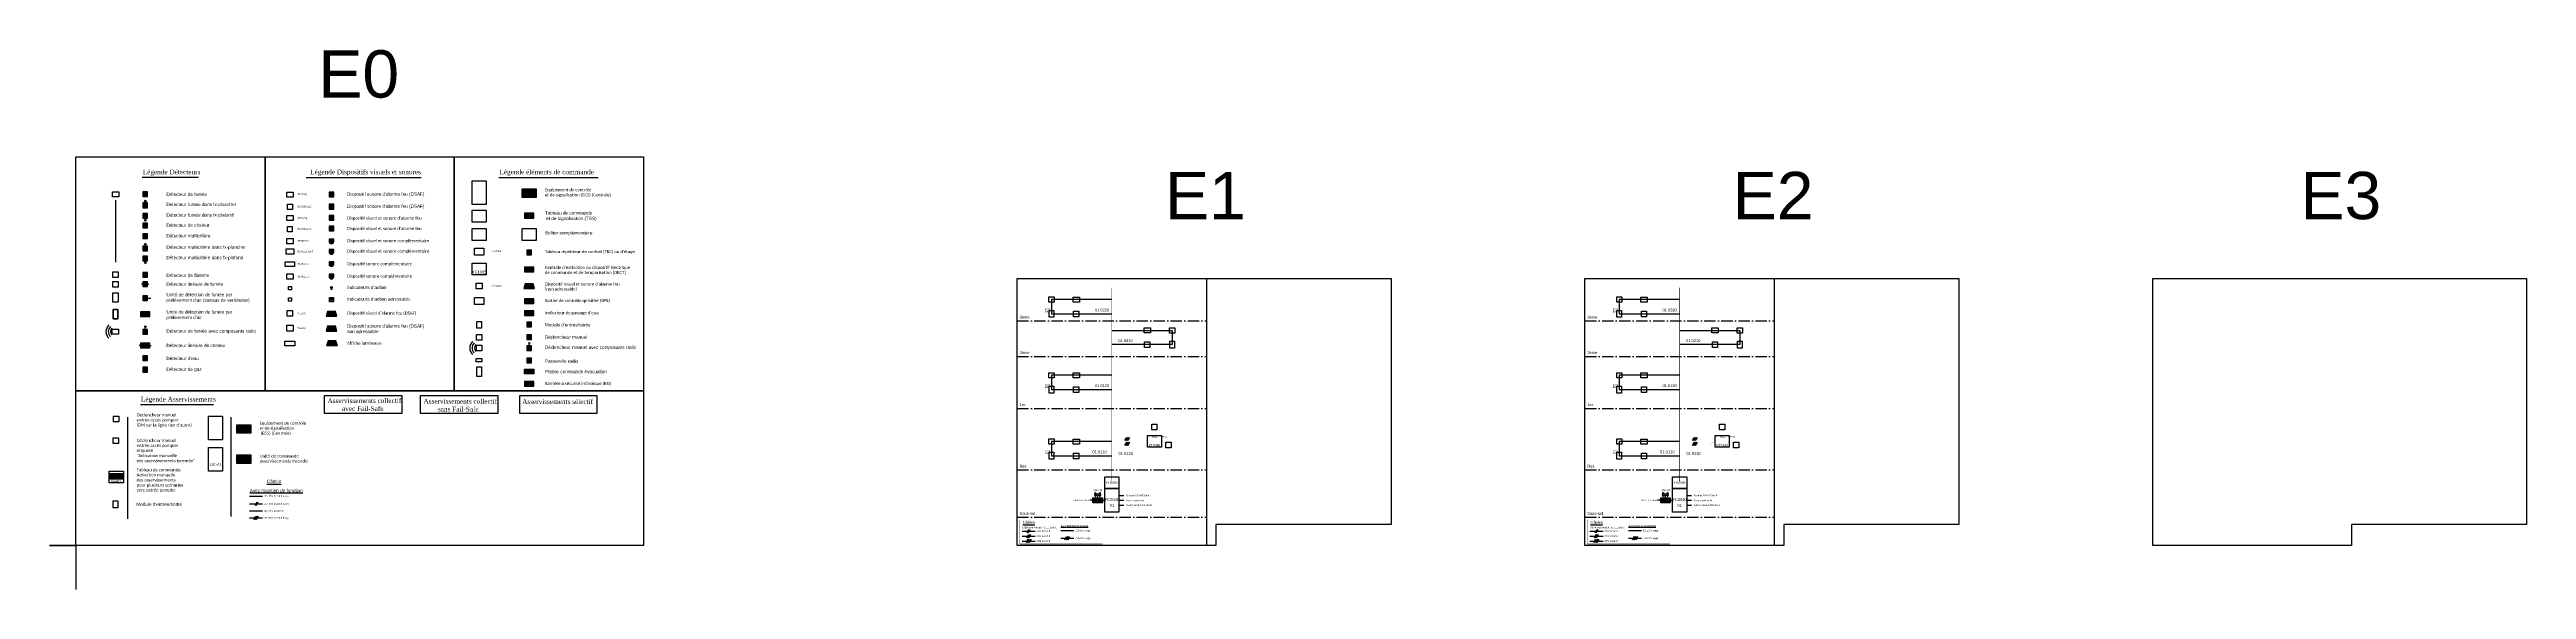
# Model space of a CAD drawing. Header units: centimetres. Extents: x -277 to 25900, y -463 to 5243.
import ezdxf
from ezdxf.enums import TextEntityAlignment as Align

# ---------------------------------------------------------------- set-up
doc = ezdxf.new("R2010")
doc.units = ezdxf.units.CM
doc.header["$LTSCALE"] = 10
doc.linetypes.add('ACAD_ISO10W100', pattern=[18, 12, -3, 0, -3])
doc.linetypes.add('DISCONTINU', pattern=[0.75, 0.5, -0.25])
for name, color, linetype in [('PDF _Géométrie', 7, 'Continuous'), ('PDF _Texte', 7, 'Continuous'), ('SIEMENS_APPAREILS', 1, 'Continuous'), ('SIEMENS_AXES', 7, 'ACAD_ISO10W100'), ('SIEMENS_DETECTION', 9, 'Continuous'), ('SIEMENS_DM', 1, 'Continuous'), ('SIEMENS_EXTINCTION', 41, 'Continuous'), ('SIEMENS_GROUPES_DETECTION', 7, 'Continuous'), ('SIEMENS_GROUPES_DM', 7, 'Continuous'), ('SIEMENS_LIGNES', 150, 'Continuous'), ('SIEMENS_SPRINKLER', 4, 'Continuous'), ('SIEMENS_SYMBOLTEXTE', 7, 'Continuous'), ('SIEMENS_SYMBOLTEXTE_APPAREIL', 7, 'Continuous'), ('SIEMENS_SYMBOLTEXTE_ELEMENT', 7, 'Continuous'), ('SIEMENS_SYMBOLTEXTE_ELEMENT_DM', 7, 'Continuous'), ('SIEMENS_SYMBOLTEXTE_HARDWARE', 7, 'Continuous'), ('SIEMENS_SYMBOLTEXTE_LOGIQUE', 7, 'Continuous'), ('SIEMENS_TEXTES', 7, 'Continuous')]:
    doc.layers.add(name, color=color, linetype=linetype)
doc.layers.add('SANS', color=231, linetype='Continuous', plot=False)
doc.layers.add('SIEMENS_255_255_255', color=7, linetype='Continuous', true_color=0xffffff)
doc.styles.add('Arial', font='arial.ttf')
doc.styles.add('PDF Arial', font='arial.ttf')
doc.styles.get("Standard").update_dxf_attribs({"font": 'romans.shx'})
doc.styles.add('Tahoma', font='tahoma.ttf')
doc.linetypes.add('LIMITE1', pattern='A,6.35,-2.54,[133,ltypeshp.shx,S=2.54,R=0,X=-2.54,Y=0],-2.54,25.4', length=36.83)
picture_1 = doc.add_image_def('image1.jpg', size_in_pixel=(650, 520))
picture_2 = doc.add_image_def('image2.jpg', size_in_pixel=(348, 179))
picture_3 = doc.add_image_def('image3.jpg', size_in_pixel=(650, 520))
picture_4 = doc.add_image_def('image4.jpg', size_in_pixel=(590, 635))
picture_5 = doc.add_image_def('image5.jpg', size_in_pixel=(590, 635))
picture_6 = doc.add_image_def('image6.jpg', size_in_pixel=(400, 682))
picture_7 = doc.add_image_def('image7.jpg', size_in_pixel=(300, 600))
picture_8 = doc.add_image_def('image8.jpg', size_in_pixel=(750, 1250))
picture_9 = doc.add_image_def('image9.jpg', size_in_pixel=(780, 650))
picture_10 = doc.add_image_def('image10.jpg', size_in_pixel=(780, 650))
picture_11 = doc.add_image_def('image11.jpg', size_in_pixel=(590, 635))
picture_12 = doc.add_image_def('image12.jpg', size_in_pixel=(105, 210))
picture_13 = doc.add_image_def('image13.jpg', size_in_pixel=(259, 263))
picture_14 = doc.add_image_def('image14.jpg', size_in_pixel=(650, 520))
picture_15 = doc.add_image_def('image15.jpg', size_in_pixel=(350, 293))
picture_16 = doc.add_image_def('image16.jpg', size_in_pixel=(249, 271))
picture_17 = doc.add_image_def('image17.jpg', size_in_pixel=(320, 228))
picture_18 = doc.add_image_def('image18.jpg', size_in_pixel=(710, 845))
picture_19 = doc.add_image_def('image19.jpg', size_in_pixel=(250, 270))
picture_20 = doc.add_image_def('image20.jpg', size_in_pixel=(254, 239))
picture_21 = doc.add_image_def('image21.jpg', size_in_pixel=(575, 275))
picture_22 = doc.add_image_def('image22.jpg', size_in_pixel=(600, 450))
picture_23 = doc.add_image_def('image23.jpg', size_in_pixel=(390, 325))
picture_24 = doc.add_image_def('image24.jpg', size_in_pixel=(339, 327))
picture_25 = doc.add_image_def('image25.jpg', size_in_pixel=(400, 300))
picture_26 = doc.add_image_def('image26.jpg', size_in_pixel=(553, 332))
picture_27 = doc.add_image_def('image27.jpg', size_in_pixel=(590, 635))
picture_28 = doc.add_image_def('image28.jpg', size_in_pixel=(516, 759))

# ---------------------------------------------------------------- blocks, each defined once
blk = doc.blocks.new('*U169')
at = {"layer": 'SIEMENS_255_255_255'}
image = blk.add_image(picture_1, insert=(-34, -27), size_in_units=(67.3, 53.8), dxfattribs=at)
image.dxf.flags = 7
blk = doc.blocks.new('*U99')
at = {"layer": 'SIEMENS_255_255_255'}
image = blk.add_image(picture_2, insert=(-49, -25), size_in_units=(97.2, 50), dxfattribs=at)
image.dxf.flags = 7
blk = doc.blocks.new('*U100')
at = {"layer": 'SIEMENS_255_255_255'}
image = blk.add_image(picture_3, insert=(-34, -27), size_in_units=(67.3, 53.8), dxfattribs=at)
image.dxf.flags = 7
blk = doc.blocks.new('Siemens_Détecteur_Fumée')
h = blk.add_hatch(color=0)
h.dxf.hatch_style = 1
h.paths.add_polyline_path([(25, 25), (-25, 25), (-25, -25), (25, -25)])
at = {"color": 7, "linetype": 'Continuous'}
for p, q in [((25, 25), (-25, 25)), ((-25, 25), (-25, -25)), ((4, 14), (-5, 4)), ((-5, 4), (5, -4)), ((25, -25), (25, 25)), ((-25, -25), (25, -25)), ((5, -4), (-4, -14))]:
    blk.add_line(p, q, dxfattribs=at)
at = {"layer": 'SIEMENS_GROUPES_DETECTION', "style": 'Arial'}
blk.add_attdef('GROUP', text='', height=50, dxfattribs=at).set_placement((2, 69), align=Align.CENTER)
at = {"layer": 'SIEMENS_SYMBOLTEXTE', "style": 'Arial', "flags": 1}
for tag, p in [('SERIAL_NUMBER', (-25, -153)), ('OPTION_1', (-25, -232)), ('OPTION_2', (-25, -258)), ('PARAMETER', (-25, -127)), ('MARK_FLAG', (-25, -179)), ('ELEMENT_ID', (-25, -206))]:
    blk.add_attdef(tag, p, '', height=20, dxfattribs=at)
at = {"layer": 'SIEMENS_SYMBOLTEXTE_APPAREIL', "lineweight": 30, "flags": 106}
blk.add_attdef('DETECTOR_TYP', text='', height=20, dxfattribs=at).set_placement((0, -75), align=Align.TOP_CENTER)
at = {"layer": 'SIEMENS_SYMBOLTEXTE_ELEMENT', "style": 'Arial'}
blk.add_attdef('ELEMENT', text='', height=30, dxfattribs=at).set_placement((-35, 0), align=Align.MIDDLE_RIGHT)
at = {"layer": 'SIEMENS_SYMBOLTEXTE_HARDWARE', "lineweight": 30, "flags": 106}
blk.add_attdef('HARDWARE', text='', height=20, dxfattribs=at).set_placement((0, -40), align=Align.TOP_CENTER)
at = {"layer": 'SIEMENS_SYMBOLTEXTE_LOGIQUE', "style": 'Arial'}
blk.add_attdef('AREA', text='', height=12, dxfattribs=at).set_placement((35, 25), align=Align.TOP_LEFT)
blk.add_attdef('SECTION', text='', height=12, dxfattribs=at).set_placement((35, 0), align=Align.MIDDLE_LEFT)
blk.add_attdef('ZONE', (35, -25), '', height=12, dxfattribs=at)
blk = doc.blocks.new('Siemens_Détecteur_Fumée_Fx-Plancher')
h = blk.add_hatch(color=0)
h.dxf.hatch_style = 1
h.paths.add_polyline_path([(25, 25), (-25, 25), (-25, -25), (25, -25)])
h = blk.add_hatch(color=0)
h.dxf.hatch_style = 1
h.paths.add_polyline_path([(-8, 45, 1), (8, 45, 1)])
at = {"linetype": 'Continuous', "ltscale": 4}
blk.add_hatch(color=7, dxfattribs=at).paths.add_polyline_path([(-6, 25), (6, 25), (6, 36), (-6, 36)], flags=0)
at = {"color": 7, "linetype": 'Continuous', "ltscale": 4}
for p, q in [((25, 25), (-25, 25)), ((-25, 25), (-25, -25)), ((6, 36), (-6, 36)), ((-6, 36), (-6, 25)), ((-6, 25), (6, 25)), ((4, 14), (-5, 4)), ((-5, 4), (5, -4)), ((6, 25), (6, 36)), ((25, -25), (25, 25)), ((-25, -25), (25, -25)), ((5, -4), (-4, -14))]:
    blk.add_line(p, q, dxfattribs=at)
blk.add_circle((0, 45), 8.49, dxfattribs=at)
at = {"layer": 'SIEMENS_GROUPES_DETECTION', "style": 'Arial'}
blk.add_attdef('GROUP', text='', height=50, dxfattribs=at).set_placement((0, 142), align=Align.MIDDLE_CENTER)
at = {"layer": 'SIEMENS_SYMBOLTEXTE', "style": 'Arial', "flags": 1}
for tag, p in [('SERIAL_NUMBER', (-25, -153)), ('OPTION_1', (-25, -232)), ('OPTION_2', (-25, -258)), ('PARAMETER', (-25, -127)), ('MARK_FLAG', (-25, -179)), ('ELEMENT_ID', (-25, -206))]:
    blk.add_attdef(tag, p, '', height=20, dxfattribs=at)
at = {"layer": 'SIEMENS_SYMBOLTEXTE_APPAREIL', "lineweight": 30, "flags": 106}
blk.add_attdef('DETECTOR_TYP', text='', height=20, dxfattribs=at).set_placement((0, -75), align=Align.TOP_CENTER)
at = {"layer": 'SIEMENS_SYMBOLTEXTE_ELEMENT', "style": 'Arial'}
blk.add_attdef('ELEMENT', text='', height=30, dxfattribs=at).set_placement((-35, 0), align=Align.MIDDLE_RIGHT)
at = {"layer": 'SIEMENS_SYMBOLTEXTE_HARDWARE', "lineweight": 30, "flags": 106}
blk.add_attdef('HARDWARE', text='', height=20, dxfattribs=at).set_placement((0, -40), align=Align.TOP_CENTER)
at = {"layer": 'SIEMENS_SYMBOLTEXTE_LOGIQUE', "style": 'Arial'}
blk.add_attdef('AREA', text='', height=12, dxfattribs=at).set_placement((35, 25), align=Align.TOP_LEFT)
blk.add_attdef('SECTION', text='', height=12, dxfattribs=at).set_placement((35, 0), align=Align.MIDDLE_LEFT)
blk.add_attdef('ZONE', (35, -25), '', height=12, dxfattribs=at)
blk = doc.blocks.new('Siemens_Détecteur_Chaleur')
h = blk.add_hatch(color=0)
h.dxf.hatch_style = 1
h.paths.add_polyline_path([(25, 25), (-25, 25), (-25, -25), (25, -25)])
at = {"linetype": 'Continuous'}
h = blk.add_hatch(color=7, dxfattribs=at)
h.dxf.hatch_style = 1
h.paths.add_polyline_path([(0, -9), (0, -9), (0, 14), (0, 14)])
at = {"linetype": 'Continuous', "ltscale": 4}
h = blk.add_hatch(color=7, dxfattribs=at)
edge = h.paths.add_edge_path()
edge.add_arc((0, -9), 4.95, 0, 360)
at = {"color": 7, "linetype": 'Continuous', "ltscale": 4}
for p, q in [((25, 25), (-25, 25)), ((-25, 25), (-25, -25)), ((25, -25), (25, 25)), ((-25, -25), (25, -25))]:
    blk.add_line(p, q, dxfattribs=at)
at = {"color": 7, "linetype": 'Continuous'}
for p, q in [((0, 14), (0, -9)), ((0, 14), (0, -9)), ((0, 14), (0, 14)), ((0, -9), (0, -9))]:
    blk.add_line(p, q, dxfattribs=at)
at = {"color": 7, "linetype": 'Continuous', "ltscale": 4}
blk.add_circle((0, -9), 4.95, dxfattribs=at)
at = {"layer": 'SIEMENS_GROUPES_DETECTION', "style": 'Arial'}
blk.add_attdef('GROUP', text='', height=50, dxfattribs=at).set_placement((2, 69), align=Align.CENTER)
at = {"layer": 'SIEMENS_SYMBOLTEXTE', "style": 'Arial', "flags": 1}
for tag, p in [('SERIAL_NUMBER', (-25, -153)), ('OPTION_1', (-25, -232)), ('OPTION_2', (-25, -258)), ('PARAMETER', (-25, -127)), ('MARK_FLAG', (-25, -179)), ('ELEMENT_ID', (-25, -206))]:
    blk.add_attdef(tag, p, '', height=20, dxfattribs=at)
at = {"layer": 'SIEMENS_SYMBOLTEXTE_APPAREIL', "lineweight": 30, "flags": 106}
blk.add_attdef('DETECTOR_TYP', text='', height=20, dxfattribs=at).set_placement((0, -75), align=Align.TOP_CENTER)
at = {"layer": 'SIEMENS_SYMBOLTEXTE_ELEMENT', "style": 'Arial'}
blk.add_attdef('ELEMENT', text='', height=30, dxfattribs=at).set_placement((-35, 0), align=Align.MIDDLE_RIGHT)
at = {"layer": 'SIEMENS_SYMBOLTEXTE_HARDWARE', "lineweight": 30, "flags": 106}
blk.add_attdef('HARDWARE', text='', height=20, dxfattribs=at).set_placement((0, -40), align=Align.TOP_CENTER)
at = {"layer": 'SIEMENS_SYMBOLTEXTE_LOGIQUE', "style": 'Arial'}
blk.add_attdef('AREA', text='', height=12, dxfattribs=at).set_placement((35, 25), align=Align.TOP_LEFT)
blk.add_attdef('SECTION', text='', height=12, dxfattribs=at).set_placement((35, 0), align=Align.MIDDLE_LEFT)
blk.add_attdef('ZONE', (35, -25), '', height=12, dxfattribs=at)
blk = doc.blocks.new('Siemens_Détecteur_Multicritère')
h = blk.add_hatch(color=0)
h.dxf.hatch_style = 1
h.paths.add_polyline_path([(25, 25), (-25, 25), (-25, -25), (25, -25)])
at = {"linetype": 'Continuous'}
h = blk.add_hatch(color=7, dxfattribs=at)
h.dxf.hatch_style = 1
h.paths.add_polyline_path([(11, -9), (12, -9), (12, 14), (11, 14)])
at = {"linetype": 'Continuous', "ltscale": 4}
h = blk.add_hatch(color=7, dxfattribs=at)
edge = h.paths.add_edge_path()
edge.add_arc((12, -9), 4.95, 0, 360)
at = {"color": 7, "linetype": 'Continuous', "ltscale": 4}
for p, q in [((25, 25), (-25, 25)), ((-25, 25), (-25, -25)), ((-7, 14), (-16, 4)), ((-16, 4), (-7, -4)), ((25, -25), (25, 25)), ((-25, -25), (25, -25)), ((-7, -4), (-16, -14))]:
    blk.add_line(p, q, dxfattribs=at)
at = {"color": 7, "linetype": 'Continuous'}
for p, q in [((11, 14), (11, -9)), ((11, 14), (12, 14)), ((12, 14), (12, -9)), ((11, -9), (12, -9))]:
    blk.add_line(p, q, dxfattribs=at)
at = {"color": 7, "linetype": 'Continuous', "ltscale": 4}
blk.add_circle((12, -9), 4.95, dxfattribs=at)
at = {"layer": 'SIEMENS_GROUPES_DETECTION', "style": 'Arial'}
blk.add_attdef('GROUP', text='', height=50, dxfattribs=at).set_placement((2, 69), align=Align.CENTER)
at = {"layer": 'SIEMENS_SYMBOLTEXTE', "style": 'Arial', "flags": 1}
for tag, p in [('SERIAL_NUMBER', (-25, -153)), ('OPTION_1', (-25, -232)), ('OPTION_2', (-25, -258)), ('PARAMETER', (-25, -127)), ('MARK_FLAG', (-25, -179)), ('ELEMENT_ID', (-25, -206))]:
    blk.add_attdef(tag, p, '', height=20, dxfattribs=at)
at = {"layer": 'SIEMENS_SYMBOLTEXTE_APPAREIL', "lineweight": 30, "flags": 106}
blk.add_attdef('DETECTOR_TYP', text='', height=20, dxfattribs=at).set_placement((0, -75), align=Align.TOP_CENTER)
at = {"layer": 'SIEMENS_SYMBOLTEXTE_ELEMENT', "style": 'Arial'}
blk.add_attdef('ELEMENT', text='', height=30, dxfattribs=at).set_placement((-35, 0), align=Align.MIDDLE_RIGHT)
at = {"layer": 'SIEMENS_SYMBOLTEXTE_HARDWARE', "lineweight": 30, "flags": 106}
blk.add_attdef('HARDWARE', text='', height=20, dxfattribs=at).set_placement((0, -40), align=Align.TOP_CENTER)
at = {"layer": 'SIEMENS_SYMBOLTEXTE_LOGIQUE', "style": 'Arial'}
blk.add_attdef('AREA', text='', height=12, dxfattribs=at).set_placement((35, 25), align=Align.TOP_LEFT)
blk.add_attdef('SECTION', text='', height=12, dxfattribs=at).set_placement((35, 0), align=Align.MIDDLE_LEFT)
blk.add_attdef('ZONE', (35, -25), '', height=12, dxfattribs=at)
blk = doc.blocks.new('Siemens_Détecteur_Multicritère_Fx-Plancher')
h = blk.add_hatch(color=0)
h.dxf.hatch_style = 1
h.paths.add_polyline_path([(25, 25), (-25, 25), (-25, -25), (25, -25)])
h = blk.add_hatch(color=0)
h.dxf.hatch_style = 1
h.paths.add_polyline_path([(-8, 45, 1), (8, 45, 1)])
at = {"linetype": 'Continuous', "ltscale": 4}
blk.add_hatch(color=7, dxfattribs=at).paths.add_polyline_path([(-6, 25), (6, 25), (6, 36), (-6, 36)], flags=0)
at = {"linetype": 'Continuous'}
h = blk.add_hatch(color=7, dxfattribs=at)
h.dxf.hatch_style = 1
h.paths.add_polyline_path([(11, -9), (12, -9), (12, 14), (11, 14)])
at = {"linetype": 'Continuous', "ltscale": 4}
h = blk.add_hatch(color=7, dxfattribs=at)
edge = h.paths.add_edge_path()
edge.add_arc((12, -9), 4.95, 0, 360)
at = {"color": 7, "linetype": 'Continuous', "ltscale": 4}
for p, q in [((25, 25), (-25, 25)), ((-25, 25), (-25, -25)), ((-7, 14), (-16, 4)), ((-16, 4), (-7, -4)), ((6, 36), (-6, 36)), ((-6, 36), (-6, 25)), ((-6, 25), (6, 25)), ((6, 25), (6, 36)), ((25, -25), (25, 25)), ((-25, -25), (25, -25)), ((-7, -4), (-16, -14))]:
    blk.add_line(p, q, dxfattribs=at)
at = {"color": 7, "linetype": 'Continuous'}
for p, q in [((11, 14), (11, -9)), ((11, 14), (12, 14)), ((12, 14), (12, -9)), ((11, -9), (12, -9))]:
    blk.add_line(p, q, dxfattribs=at)
at = {"color": 7, "linetype": 'Continuous', "ltscale": 4}
for centre, radius in [((0, 45), 8.49), ((12, -9), 4.95)]:
    blk.add_circle(centre, radius, dxfattribs=at)
at = {"layer": 'SIEMENS_GROUPES_DETECTION', "style": 'Arial'}
blk.add_attdef('GROUP', text='', height=50, dxfattribs=at).set_placement((0, 142), align=Align.MIDDLE_CENTER)
at = {"layer": 'SIEMENS_SYMBOLTEXTE', "style": 'Arial', "flags": 1}
for tag, p in [('SERIAL_NUMBER', (-25, -153)), ('OPTION_1', (-25, -232)), ('OPTION_2', (-25, -258)), ('PARAMETER', (-25, -127)), ('MARK_FLAG', (-25, -179)), ('ELEMENT_ID', (-25, -206))]:
    blk.add_attdef(tag, p, '', height=20, dxfattribs=at)
at = {"layer": 'SIEMENS_SYMBOLTEXTE_APPAREIL', "lineweight": 30, "flags": 106}
blk.add_attdef('DETECTOR_TYP', text='', height=20, dxfattribs=at).set_placement((0, -75), align=Align.TOP_CENTER)
at = {"layer": 'SIEMENS_SYMBOLTEXTE_ELEMENT', "style": 'Arial'}
blk.add_attdef('ELEMENT', text='', height=30, dxfattribs=at).set_placement((-35, 0), align=Align.MIDDLE_RIGHT)
at = {"layer": 'SIEMENS_SYMBOLTEXTE_HARDWARE', "lineweight": 30, "flags": 106}
blk.add_attdef('HARDWARE', text='', height=20, dxfattribs=at).set_placement((0, -40), align=Align.TOP_CENTER)
at = {"layer": 'SIEMENS_SYMBOLTEXTE_LOGIQUE', "style": 'Arial'}
blk.add_attdef('AREA', text='', height=12, dxfattribs=at).set_placement((35, 25), align=Align.TOP_LEFT)
blk.add_attdef('SECTION', text='', height=12, dxfattribs=at).set_placement((35, 0), align=Align.MIDDLE_LEFT)
blk.add_attdef('ZONE', (35, -25), '', height=12, dxfattribs=at)
blk = doc.blocks.new('Siemens_Détecteur_Multicritère_Fx-Plafond')
h = blk.add_hatch(color=0)
h.dxf.hatch_style = 1
h.paths.add_polyline_path([(25, 25), (-25, 25), (-25, -25), (25, -25)])
at = {"linetype": 'Continuous'}
h = blk.add_hatch(color=7, dxfattribs=at)
h.dxf.hatch_style = 1
h.paths.add_polyline_path([(11, -9), (12, -9), (12, 14), (11, 14)])
h = blk.add_hatch(color=0)
h.dxf.hatch_style = 1
h.paths.add_polyline_path([(-8, -45, 1), (8, -45, 1)])
at = {"linetype": 'Continuous', "ltscale": 4}
blk.add_hatch(color=7, dxfattribs=at).paths.add_polyline_path([(-6, -36), (6, -36), (6, -25), (-6, -25)], flags=0)
h = blk.add_hatch(color=7, dxfattribs=at)
edge = h.paths.add_edge_path()
edge.add_arc((12, -9), 4.95, 0, 360)
at = {"color": 7, "linetype": 'Continuous', "ltscale": 4}
for p, q in [((25, 25), (-25, 25)), ((-25, 25), (-25, -25)), ((-7, 14), (-16, 4)), ((-16, 4), (-7, -4)), ((25, -25), (25, 25)), ((-25, -25), (25, -25)), ((-7, -4), (-16, -14)), ((6, -25), (-6, -25)), ((-6, -25), (-6, -36)), ((-6, -36), (6, -36)), ((6, -36), (6, -25))]:
    blk.add_line(p, q, dxfattribs=at)
at = {"color": 7, "linetype": 'Continuous'}
for p, q in [((11, 14), (11, -9)), ((11, 14), (12, 14)), ((12, 14), (12, -9)), ((11, -9), (12, -9))]:
    blk.add_line(p, q, dxfattribs=at)
at = {"color": 7, "linetype": 'Continuous', "ltscale": 4}
for centre, radius in [((0, -45), 8.49), ((12, -9), 4.95)]:
    blk.add_circle(centre, radius, dxfattribs=at)
at = {"layer": 'SIEMENS_GROUPES_DETECTION', "style": 'Arial'}
blk.add_attdef('GROUP', text='', height=50, dxfattribs=at).set_placement((0, 108), align=Align.MIDDLE_CENTER)
at = {"layer": 'SIEMENS_SYMBOLTEXTE', "style": 'Arial', "flags": 1}
for tag, p in [('SERIAL_NUMBER', (-25, -175)), ('OPTION_1', (-25, -254)), ('OPTION_2', (-25, -280)), ('PARAMETER', (-25, -148)), ('MARK_FLAG', (-25, -201)), ('ELEMENT_ID', (-25, -227))]:
    blk.add_attdef(tag, p, '', height=20, dxfattribs=at)
at = {"layer": 'SIEMENS_SYMBOLTEXTE_APPAREIL', "lineweight": 30, "flags": 104}
blk.add_attdef('DETECTOR_TYP', text='', height=20, dxfattribs=at).set_placement((0, -97), align=Align.TOP_CENTER)
at = {"layer": 'SIEMENS_SYMBOLTEXTE_ELEMENT', "style": 'Arial'}
blk.add_attdef('ELEMENT', text='', height=30, dxfattribs=at).set_placement((-35, 0), align=Align.MIDDLE_RIGHT)
at = {"layer": 'SIEMENS_SYMBOLTEXTE_HARDWARE', "lineweight": 30, "flags": 104}
blk.add_attdef('HARDWARE', text='', height=20, dxfattribs=at).set_placement((0, -62), align=Align.TOP_CENTER)
at = {"layer": 'SIEMENS_SYMBOLTEXTE_LOGIQUE', "style": 'Arial'}
blk.add_attdef('AREA', text='', height=12, dxfattribs=at).set_placement((35, 25), align=Align.TOP_LEFT)
blk.add_attdef('SECTION', text='', height=12, dxfattribs=at).set_placement((35, 0), align=Align.MIDDLE_LEFT)
blk.add_attdef('ZONE', (35, -25), '', height=12, dxfattribs=at)
blk = doc.blocks.new('Siemens_Détecteur_Fumée_Fx-Plafond')
h = blk.add_hatch(color=0)
h.dxf.hatch_style = 1
h.paths.add_polyline_path([(25, 25), (-25, 25), (-25, -25), (25, -25)])
h = blk.add_hatch(color=0)
h.dxf.hatch_style = 1
h.paths.add_polyline_path([(-8, -45, 1), (8, -45, 1)])
at = {"linetype": 'Continuous', "ltscale": 4}
blk.add_hatch(color=7, dxfattribs=at).paths.add_polyline_path([(-6, -36), (6, -36), (6, -25), (-6, -25)], flags=0)
at = {"color": 7, "linetype": 'Continuous', "ltscale": 4}
for p, q in [((25, 25), (-25, 25)), ((-25, 25), (-25, -25)), ((4, 14), (-5, 4)), ((-5, 4), (5, -4)), ((25, -25), (25, 25)), ((-25, -25), (25, -25)), ((6, -25), (-6, -25)), ((-6, -25), (-6, -36)), ((-6, -36), (6, -36)), ((5, -4), (-4, -14)), ((6, -36), (6, -25))]:
    blk.add_line(p, q, dxfattribs=at)
blk.add_circle((0, -45), 8.49, dxfattribs=at)
at = {"layer": 'SIEMENS_GROUPES_DETECTION', "style": 'Arial'}
blk.add_attdef('GROUP', text='', height=50, dxfattribs=at).set_placement((0, 108), align=Align.MIDDLE_CENTER)
at = {"layer": 'SIEMENS_SYMBOLTEXTE', "style": 'Arial', "flags": 1}
for tag, p in [('SERIAL_NUMBER', (-25, -175)), ('OPTION_1', (-25, -254)), ('OPTION_2', (-25, -280)), ('PARAMETER', (-25, -148)), ('MARK_FLAG', (-25, -201)), ('ELEMENT_ID', (-25, -227))]:
    blk.add_attdef(tag, p, '', height=20, dxfattribs=at)
at = {"layer": 'SIEMENS_SYMBOLTEXTE_APPAREIL', "lineweight": 30, "flags": 104}
blk.add_attdef('DETECTOR_TYP', text='', height=20, dxfattribs=at).set_placement((0, -97), align=Align.TOP_CENTER)
at = {"layer": 'SIEMENS_SYMBOLTEXTE_ELEMENT', "style": 'Arial'}
blk.add_attdef('ELEMENT', text='', height=30, dxfattribs=at).set_placement((-35, 0), align=Align.MIDDLE_RIGHT)
at = {"layer": 'SIEMENS_SYMBOLTEXTE_HARDWARE', "lineweight": 30, "flags": 104}
blk.add_attdef('HARDWARE', text='', height=20, dxfattribs=at).set_placement((0, -62), align=Align.TOP_CENTER)
at = {"layer": 'SIEMENS_SYMBOLTEXTE_LOGIQUE', "style": 'Arial'}
blk.add_attdef('AREA', text='', height=12, dxfattribs=at).set_placement((35, 25), align=Align.TOP_LEFT)
blk.add_attdef('SECTION', text='', height=12, dxfattribs=at).set_placement((35, 0), align=Align.MIDDLE_LEFT)
blk.add_attdef('ZONE', (35, -25), '', height=12, dxfattribs=at)
blk = doc.blocks.new('Siemens_Détecteur_Flamme')
h = blk.add_hatch(color=0)
h.dxf.hatch_style = 1
h.paths.add_polyline_path([(25, 25), (-25, 25), (-25, -25), (25, -25)])
at = {"color": 7, "linetype": 'Continuous', "ltscale": 4}
for p, q in [((25, 25), (-25, 25)), ((-25, 25), (-25, -25)), ((-14, -10), (0, 11)), ((0, 11), (14, -10)), ((25, -25), (25, 25)), ((-25, -25), (25, -25))]:
    blk.add_line(p, q, dxfattribs=at)
at = {"layer": 'SIEMENS_GROUPES_DETECTION', "style": 'Arial'}
blk.add_attdef('GROUP', text='', height=50, dxfattribs=at).set_placement((2, 69), align=Align.CENTER)
at = {"layer": 'SIEMENS_SYMBOLTEXTE', "style": 'Arial', "flags": 1}
for tag, p in [('SERIAL_NUMBER', (-25, -153)), ('OPTION_1', (-25, -232)), ('OPTION_2', (-25, -258)), ('PARAMETER', (-25, -127)), ('MARK_FLAG', (-25, -179)), ('ELEMENT_ID', (-25, -206))]:
    blk.add_attdef(tag, p, '', height=20, dxfattribs=at)
at = {"layer": 'SIEMENS_SYMBOLTEXTE_APPAREIL', "lineweight": 30, "flags": 106}
blk.add_attdef('DETECTOR_TYP', text='', height=20, dxfattribs=at).set_placement((0, -75), align=Align.TOP_CENTER)
at = {"layer": 'SIEMENS_SYMBOLTEXTE_ELEMENT', "style": 'Arial'}
blk.add_attdef('ELEMENT', text='', height=30, dxfattribs=at).set_placement((-35, 0), align=Align.MIDDLE_RIGHT)
at = {"layer": 'SIEMENS_SYMBOLTEXTE_HARDWARE', "lineweight": 30, "flags": 106}
blk.add_attdef('HARDWARE', text='', height=20, dxfattribs=at).set_placement((0, -40), align=Align.TOP_CENTER)
at = {"layer": 'SIEMENS_SYMBOLTEXTE_LOGIQUE', "style": 'Arial'}
blk.add_attdef('AREA', text='', height=12, dxfattribs=at).set_placement((35, 25), align=Align.TOP_LEFT)
blk.add_attdef('SECTION', text='', height=12, dxfattribs=at).set_placement((35, 0), align=Align.MIDDLE_LEFT)
blk.add_attdef('ZONE', (35, -25), '', height=12, dxfattribs=at)
blk = doc.blocks.new('Siemens_Détecteur_Linéaire_Fumée')
h = blk.add_hatch(color=0)
h.dxf.hatch_style = 1
h.paths.add_polyline_path([(25, 25), (-25, 25), (-25, -25), (25, -25)])
at = {"color": 7, "linetype": 'Continuous', "ltscale": 4}
for p, q in [((-25, 0), (-39, 0)), ((25, 25), (-25, 25)), ((-25, 25), (-25, -25)), ((4, 14), (-5, 4)), ((-5, 4), (5, -4)), ((25, -25), (25, 25)), ((25, 0), (39, 0)), ((-25, -25), (25, -25)), ((5, -4), (-4, -14))]:
    blk.add_line(p, q, dxfattribs=at)
at = {"layer": 'SIEMENS_GROUPES_DETECTION', "style": 'Arial'}
blk.add_attdef('GROUP', text='', height=50, dxfattribs=at).set_placement((2, 69), align=Align.CENTER)
at = {"layer": 'SIEMENS_SYMBOLTEXTE', "style": 'Arial', "flags": 1}
for tag, p in [('SERIAL_NUMBER', (-25, -153)), ('OPTION_1', (-25, -232)), ('OPTION_2', (-25, -258)), ('PARAMETER', (-25, -127)), ('MARK_FLAG', (-25, -179)), ('ELEMENT_ID', (-25, -206))]:
    blk.add_attdef(tag, p, '', height=20, dxfattribs=at)
at = {"layer": 'SIEMENS_SYMBOLTEXTE_APPAREIL', "lineweight": 30, "flags": 106}
blk.add_attdef('DETECTOR_TYP', text='', height=20, dxfattribs=at).set_placement((0, -75), align=Align.TOP_CENTER)
at = {"layer": 'SIEMENS_SYMBOLTEXTE_ELEMENT', "style": 'Arial'}
blk.add_attdef('ELEMENT', text='', height=30, dxfattribs=at).set_placement((-35, 0), align=Align.MIDDLE_RIGHT)
at = {"layer": 'SIEMENS_SYMBOLTEXTE_HARDWARE', "lineweight": 30, "flags": 106}
blk.add_attdef('HARDWARE', text='', height=20, dxfattribs=at).set_placement((0, -40), align=Align.TOP_CENTER)
at = {"layer": 'SIEMENS_SYMBOLTEXTE_LOGIQUE', "style": 'Arial'}
blk.add_attdef('AREA', text='', height=12, dxfattribs=at).set_placement((42, 25), align=Align.TOP_LEFT)
blk.add_attdef('SECTION', text='', height=12, dxfattribs=at).set_placement((42, 0), align=Align.MIDDLE_LEFT)
blk.add_attdef('ZONE', (42, -25), '', height=12, dxfattribs=at)
blk = doc.blocks.new("Siemens_Détection_Prélèvement d'air")
h = blk.add_hatch(color=0)
h.dxf.hatch_style = 1
h.paths.add_polyline_path([(25, 25), (-25, 25), (-25, -25), (25, -25)])
at = {"linetype": 'Continuous'}
h = blk.add_hatch(color=7, dxfattribs=at)
h.dxf.hatch_style = 1
h.paths.add_polyline_path([(25, 0), (25, 0), (60, 0), (60, 0)])
at = {"color": 7, "linetype": 'Continuous', "ltscale": 4}
for p, q in [((25, 25), (-25, 25)), ((-25, 25), (-25, -25)), ((4, 14), (-5, 4)), ((-5, 4), (5, -4)), ((25, -25), (25, 25)), ((25, 0), (60, 0)), ((-25, -25), (25, -25)), ((5, -4), (-4, -14)), ((25, 0), (60, 0))]:
    blk.add_line(p, q, dxfattribs=at)
at = {"color": 7, "linetype": 'Continuous'}
blk.add_line((60, 0), (60, 0), dxfattribs=at)
at = {"layer": 'SIEMENS_GROUPES_DETECTION', "style": 'Arial'}
blk.add_attdef('GROUP', text='', height=50, dxfattribs=at).set_placement((2, 69), align=Align.CENTER)
at = {"layer": 'SIEMENS_SYMBOLTEXTE', "style": 'Arial', "flags": 1}
for tag, p in [('SERIAL_NUMBER', (-25, -153)), ('OPTION_1', (-25, -232)), ('OPTION_2', (-25, -258)), ('PARAMETER', (-25, -127)), ('MARK_FLAG', (-25, -179)), ('ELEMENT_ID', (-25, -206))]:
    blk.add_attdef(tag, p, '', height=20, dxfattribs=at)
at = {"layer": 'SIEMENS_SYMBOLTEXTE_APPAREIL', "lineweight": 30, "flags": 106}
blk.add_attdef('DETECTOR_TYP', text='', height=20, dxfattribs=at).set_placement((0, -75), align=Align.TOP_CENTER)
at = {"layer": 'SIEMENS_SYMBOLTEXTE_ELEMENT', "style": 'Arial'}
blk.add_attdef('ELEMENT', text='', height=30, dxfattribs=at).set_placement((-35, 0), align=Align.MIDDLE_RIGHT)
at = {"layer": 'SIEMENS_SYMBOLTEXTE_HARDWARE', "lineweight": 30, "flags": 106}
blk.add_attdef('HARDWARE', text='', height=20, dxfattribs=at).set_placement((0, -40), align=Align.TOP_CENTER)
at = {"layer": 'SIEMENS_SYMBOLTEXTE_LOGIQUE', "style": 'Arial'}
blk.add_attdef('AREA', text='', height=12, dxfattribs=at).set_placement((66, 25), align=Align.TOP_LEFT)
blk.add_attdef('SECTION', text='', height=12, dxfattribs=at).set_placement((66, 0), align=Align.MIDDLE_LEFT)
blk.add_attdef('ZONE', (66, -25), '', height=12, dxfattribs=at)
blk = doc.blocks.new('Siemens_Détecteur_fumée_par_aspiration')
h = blk.add_hatch(color=0)
h.dxf.hatch_style = 1
h.paths.add_polyline_path([(49, 25), (-49, 25), (-49, -25), (49, -25)])
at = {"color": 7, "linetype": 'Continuous', "ltscale": 4}
for p, q in [((49, 25), (-49, 25)), ((-49, 25), (-49, -25)), ((-23, 11), (-30, 4)), ((-30, 4), (-22, -4)), ((10, 18), (-2, -5)), ((26, 18), (37, -5)), ((49, -25), (49, 25)), ((-49, -25), (49, -25)), ((-22, -4), (-30, -11))]:
    blk.add_line(p, q, dxfattribs=at)
blk.add_circle((18, 0), 19.8, dxfattribs=at)
for centre, major_axis, ratio in [((12, -3), (-5.45, -3.14), 0.359895), ((18, 6), (0, -5.71), 0.396), ((23, -3), (5.36, -3.09), 0.365822)]:
    blk.add_ellipse(centre, major_axis=major_axis, ratio=ratio, start_param=-4.712389, end_param=1.570796, dxfattribs=at)
at = {"layer": 'SIEMENS_GROUPES_DETECTION', "style": 'Arial'}
blk.add_attdef('GROUP', text='', height=50, dxfattribs=at).set_placement((2, 69), align=Align.CENTER)
at = {"layer": 'SIEMENS_SYMBOLTEXTE', "style": 'Arial', "flags": 1}
for tag, p in [('SERIAL_NUMBER', (-25, -153)), ('OPTION_1', (-25, -232)), ('OPTION_2', (-25, -258)), ('PARAMETER', (-25, -127)), ('MARK_FLAG', (-25, -179)), ('ELEMENT_ID', (-25, -206))]:
    blk.add_attdef(tag, p, '', height=20, dxfattribs=at)
at = {"layer": 'SIEMENS_SYMBOLTEXTE_APPAREIL', "lineweight": 30, "flags": 106}
blk.add_attdef('DETECTOR_TYP', text='', height=20, dxfattribs=at).set_placement((0, -75), align=Align.TOP_CENTER)
at = {"layer": 'SIEMENS_SYMBOLTEXTE_ELEMENT', "style": 'Arial'}
blk.add_attdef('ELEMENT', text='', height=30, dxfattribs=at).set_placement((-61, 0), align=Align.MIDDLE_RIGHT)
at = {"layer": 'SIEMENS_SYMBOLTEXTE_HARDWARE', "lineweight": 30, "flags": 106}
blk.add_attdef('HARDWARE', text='', height=20, dxfattribs=at).set_placement((0, -40), align=Align.TOP_CENTER)
at = {"layer": 'SIEMENS_SYMBOLTEXTE_LOGIQUE', "style": 'Arial'}
blk.add_attdef('AREA', text='', height=12, dxfattribs=at).set_placement((65, 25), align=Align.TOP_LEFT)
blk.add_attdef('SECTION', text='', height=12, dxfattribs=at).set_placement((65, 0), align=Align.MIDDLE_LEFT)
blk.add_attdef('ZONE', (65, -25), '', height=12, dxfattribs=at)
blk = doc.blocks.new('*U58')
at = {"layer": 'SIEMENS_255_255_255'}
image = blk.add_image(picture_4, insert=(-29, -31), size_in_units=(55.8, 60), dxfattribs=at)
image.dxf.flags = 7
blk = doc.blocks.new('*U60')
at = {"layer": 'SIEMENS_255_255_255'}
image = blk.add_image(picture_5, insert=(-29, -31), size_in_units=(55.8, 60), dxfattribs=at)
image.dxf.flags = 7
blk = doc.blocks.new('*U62')
at = {"layer": 'SIEMENS_255_255_255'}
image = blk.add_image(picture_6, insert=(-29, -75), size_in_units=(58.7, 100), dxfattribs=at)
image.dxf.flags = 7
blk = doc.blocks.new('*U64')
at = {"color": 7}
blk.add_lwpolyline([(-25, -50), (25, -50), (25, 50), (-25, 50)], close=True, dxfattribs=at)
image = blk.add_image(picture_7, insert=(-25, -50), size_in_units=(50, 100))
image.dxf.flags = 7
blk = doc.blocks.new('Siemens_Détecteur_Fumée_avec_composants-radio')
h = blk.add_hatch(color=0)
h.dxf.hatch_style = 1
h.paths.add_polyline_path([(25, 25), (-25, 25), (-25, -25), (25, -25)])
at = {"color": 7, "linetype": 'Continuous'}
for p, q in [((25, 25), (-25, 25)), ((-25, 25), (-25, -25)), ((4, 14), (-5, 4)), ((-5, 4), (5, -4)), ((25, -25), (25, 25)), ((-25, -25), (25, -25)), ((5, -4), (-4, -14))]:
    blk.add_line(p, q, dxfattribs=at)
at = {"color": 7, "linetype": 'Continuous', "ltscale": 4}
for radius in [31.8, 24.7, 17.7, 10.6, 3.54]:
    blk.add_arc((0, 25), radius, 68.1986, 111.8014, dxfattribs=at)
at = {"layer": 'SIEMENS_GROUPES_DETECTION', "style": 'Arial'}
blk.add_attdef('GROUP', text='', height=50, dxfattribs=at).set_placement((2, 78), align=Align.CENTER)
at = {"layer": 'SIEMENS_SYMBOLTEXTE', "style": 'Arial', "flags": 1}
for tag, p in [('SERIAL_NUMBER', (-25, -153)), ('OPTION_1', (-25, -232)), ('OPTION_2', (-25, -258)), ('PARAMETER', (-25, -127)), ('MARK_FLAG', (-25, -179)), ('ELEMENT_ID', (-25, -206))]:
    blk.add_attdef(tag, p, '', height=20, dxfattribs=at)
at = {"layer": 'SIEMENS_SYMBOLTEXTE_APPAREIL', "lineweight": 30, "flags": 106}
blk.add_attdef('DETECTOR_TYP', text='', height=20, dxfattribs=at).set_placement((0, -75), align=Align.TOP_CENTER)
at = {"layer": 'SIEMENS_SYMBOLTEXTE_ELEMENT', "style": 'Arial'}
blk.add_attdef('ELEMENT', text='', height=30, dxfattribs=at).set_placement((-35, 0), align=Align.MIDDLE_RIGHT)
at = {"layer": 'SIEMENS_SYMBOLTEXTE_HARDWARE', "lineweight": 30, "flags": 106}
blk.add_attdef('HARDWARE', text='', height=20, dxfattribs=at).set_placement((0, -40), align=Align.TOP_CENTER)
at = {"layer": 'SIEMENS_SYMBOLTEXTE_LOGIQUE', "style": 'Arial'}
blk.add_attdef('AREA', text='', height=12, dxfattribs=at).set_placement((35, 25), align=Align.TOP_LEFT)
blk.add_attdef('SECTION', text='', height=12, dxfattribs=at).set_placement((35, 0), align=Align.MIDDLE_LEFT)
blk.add_attdef('ZONE', (35, -25), '', height=12, dxfattribs=at)
blk = doc.blocks.new('Siemens_Détecteur_Linéaire_Chaleur')
h = blk.add_hatch(color=0)
h.dxf.hatch_style = 1
h.paths.add_polyline_path([(49, 25), (-49, 25), (-49, -25), (49, -25)])
at = {"linetype": 'Continuous'}
h = blk.add_hatch(color=7, dxfattribs=at)
h.dxf.hatch_style = 1
h.paths.add_polyline_path([(0, -9), (0, -9), (0, 14), (0, 14)])
at = {"linetype": 'Continuous', "ltscale": 4}
h = blk.add_hatch(color=7, dxfattribs=at)
edge = h.paths.add_edge_path()
edge.add_arc((0, -9), 4.95, 0, 360)
at = {"color": 7, "linetype": 'Continuous', "ltscale": 4}
for p, q in [((-49, 0), (-64, 0)), ((49, 25), (-49, 25)), ((-49, 25), (-49, -25)), ((49, -25), (49, 25)), ((49, 0), (64, 0)), ((-49, -25), (49, -25))]:
    blk.add_line(p, q, dxfattribs=at)
at = {"color": 7, "linetype": 'Continuous'}
for p, q in [((0, 14), (0, -9)), ((0, 14), (0, -9)), ((0, 14), (0, 14)), ((0, -9), (0, -9))]:
    blk.add_line(p, q, dxfattribs=at)
at = {"color": 7, "linetype": 'Continuous', "ltscale": 4}
blk.add_circle((0, -9), 4.95, dxfattribs=at)
at = {"layer": 'SIEMENS_GROUPES_DETECTION', "style": 'Arial'}
blk.add_attdef('GROUP', text='', height=50, dxfattribs=at).set_placement((2, 69), align=Align.CENTER)
at = {"layer": 'SIEMENS_SYMBOLTEXTE', "style": 'Arial', "flags": 1}
for tag, p in [('SERIAL_NUMBER', (-25, -153)), ('OPTION_1', (-25, -232)), ('OPTION_2', (-25, -258)), ('PARAMETER', (-25, -127)), ('MARK_FLAG', (-25, -179)), ('ELEMENT_ID', (-25, -206))]:
    blk.add_attdef(tag, p, '', height=20, dxfattribs=at)
at = {"layer": 'SIEMENS_SYMBOLTEXTE_APPAREIL', "lineweight": 30, "flags": 106}
blk.add_attdef('DETECTOR_TYP', text='', height=20, dxfattribs=at).set_placement((0, -75), align=Align.TOP_CENTER)
at = {"layer": 'SIEMENS_SYMBOLTEXTE_ELEMENT', "style": 'Arial'}
blk.add_attdef('ELEMENT', text='', height=30, dxfattribs=at).set_placement((-63, 0), align=Align.MIDDLE_RIGHT)
at = {"layer": 'SIEMENS_SYMBOLTEXTE_HARDWARE', "lineweight": 30, "flags": 106}
blk.add_attdef('HARDWARE', text='', height=20, dxfattribs=at).set_placement((0, -40), align=Align.TOP_CENTER)
at = {"layer": 'SIEMENS_SYMBOLTEXTE_LOGIQUE', "style": 'Arial'}
blk.add_attdef('AREA', text='', height=12, dxfattribs=at).set_placement((74, 25), align=Align.TOP_LEFT)
blk.add_attdef('SECTION', text='', height=12, dxfattribs=at).set_placement((74, 0), align=Align.MIDDLE_LEFT)
blk.add_attdef('ZONE', (74, -25), '', height=12, dxfattribs=at)
blk = doc.blocks.new('Siemens_Détecteur_Eau')
h = blk.add_hatch(color=0)
h.dxf.hatch_style = 1
h.paths.add_polyline_path([(25, 25), (-25, 25), (-25, -25), (25, -25)])
at = {"color": 7, "linetype": 'Continuous', "ltscale": 4}
for p, q in [((25, 25), (-25, 25)), ((-25, 25), (-25, -25)), ((25, -25), (25, 25)), ((-25, -25), (25, -25))]:
    blk.add_line(p, q, dxfattribs=at)
at = {"color": 7, "linetype": 'Continuous'}
for points in [[(-20, 10), (-15, 7), (-5, 13), (5, 7), (15, 13), (20, 10)], [(-20, 0), (-15, -3), (-5, 3), (5, -3), (15, 3), (20, 0)], [(-20, -10), (-15, -13), (-5, -7), (5, -13), (15, -7), (20, -10)]]:
    blk.add_spline(points, degree=3, dxfattribs=at)
at = {"layer": 'SIEMENS_GROUPES_DETECTION', "style": 'Arial'}
blk.add_attdef('GROUP', text='', height=30, dxfattribs=at).set_placement((0, 40), align=Align.CENTER)
at = {"layer": 'SIEMENS_SYMBOLTEXTE', "style": 'Arial'}
blk.add_attdef('TEXT1', text='', height=20, dxfattribs=at).set_placement((-35, 25), align=Align.TOP_RIGHT)
blk.add_attdef('TEXT2', text='', height=20, dxfattribs=at).set_placement((-35, -25), align=Align.RIGHT)
at = {"layer": 'SIEMENS_SYMBOLTEXTE', "style": 'Arial', "flags": 1}
for tag, p in [('SERIAL_NUMBER', (-25, -179)), ('OPTION_1', (-25, -258)), ('ELEMENT', (-25, -127)), ('PARAMETER', (-25, -153)), ('MARK_FLAG', (-25, -206)), ('ELEMENT_ID', (-25, -232)), ('OPTION_2', (-25, -285))]:
    blk.add_attdef(tag, p, '', height=20, dxfattribs=at)
at = {"layer": 'SIEMENS_SYMBOLTEXTE_APPAREIL', "lineweight": 30, "flags": 106}
blk.add_attdef('DETECTOR_TYP', text='', height=20, dxfattribs=at).set_placement((0, -75), align=Align.TOP_CENTER)
at = {"layer": 'SIEMENS_SYMBOLTEXTE_HARDWARE', "lineweight": 30, "flags": 106}
blk.add_attdef('HARDWARE', text='', height=20, dxfattribs=at).set_placement((0, -40), align=Align.TOP_CENTER)
at = {"layer": 'SIEMENS_SYMBOLTEXTE_LOGIQUE', "style": 'Arial'}
blk.add_attdef('AREA', text='', height=12, dxfattribs=at).set_placement((35, 25), align=Align.TOP_LEFT)
blk.add_attdef('SECTION', text='', height=12, dxfattribs=at).set_placement((35, 0), align=Align.MIDDLE_LEFT)
blk.add_attdef('ZONE', (35, -25), '', height=12, dxfattribs=at)
blk = doc.blocks.new('Siemens_Détecteur_GAZ')
h = blk.add_hatch(color=0)
h.dxf.hatch_style = 1
h.paths.add_polyline_path([(25, 25), (-25, 25), (-25, -25), (25, -25)])
at = {"color": 7, "linetype": 'Continuous', "ltscale": 4}
for p, q in [((25, 25), (-25, 25)), ((-25, 25), (-25, -25)), ((-1, 4), (13, 11)), ((0, 0), (16, 0)), ((25, -25), (25, 25)), ((-25, -25), (25, -25)), ((-1, -4), (13, -11))]:
    blk.add_line(p, q, dxfattribs=at)
blk.add_circle((-9, 0), 9.19, dxfattribs=at)
at = {"layer": 'SIEMENS_GROUPES_DETECTION', "style": 'Arial'}
blk.add_attdef('GROUP', text='', height=50, dxfattribs=at).set_placement((2, 69), align=Align.CENTER)
at = {"layer": 'SIEMENS_SYMBOLTEXTE', "style": 'Arial', "flags": 1}
for tag, p in [('SERIAL_NUMBER', (-25, -153)), ('OPTION_1', (-25, -232)), ('OPTION_2', (-25, -258)), ('PARAMETER', (-25, -127)), ('MARK_FLAG', (-25, -179)), ('ELEMENT_ID', (-25, -206))]:
    blk.add_attdef(tag, p, '', height=20, dxfattribs=at)
at = {"layer": 'SIEMENS_SYMBOLTEXTE_APPAREIL', "lineweight": 30, "flags": 106}
blk.add_attdef('DETECTOR_TYP', text='', height=20, dxfattribs=at).set_placement((0, -75), align=Align.TOP_CENTER)
at = {"layer": 'SIEMENS_SYMBOLTEXTE_ELEMENT', "style": 'Arial'}
blk.add_attdef('ELEMENT', text='', height=30, dxfattribs=at).set_placement((-35, 0), align=Align.MIDDLE_RIGHT)
at = {"layer": 'SIEMENS_SYMBOLTEXTE_HARDWARE', "lineweight": 30, "flags": 106}
blk.add_attdef('HARDWARE', text='', height=20, dxfattribs=at).set_placement((0, -40), align=Align.TOP_CENTER)
at = {"layer": 'SIEMENS_SYMBOLTEXTE_LOGIQUE', "style": 'Arial'}
blk.add_attdef('AREA', text='', height=12, dxfattribs=at).set_placement((35, 25), align=Align.TOP_LEFT)
blk.add_attdef('SECTION', text='', height=12, dxfattribs=at).set_placement((35, 0), align=Align.MIDDLE_LEFT)
blk.add_attdef('ZONE', (35, -25), '', height=12, dxfattribs=at)
blk = doc.blocks.new('*U164')
image = blk.add_image(picture_8, insert=(-75, -125), size_in_units=(150, 250))
image.dxf.flags = 7
blk = doc.blocks.new('*U16')
image = blk.add_image(picture_9, insert=(-75, -50), size_in_units=(150, 125))
image.dxf.flags = 7
blk = doc.blocks.new('*U36')
image = blk.add_image(picture_10, insert=(0, 0), size_in_units=(150, 125))
image.dxf.flags = 7
blk = doc.blocks.new('*U162')
at = {"layer": 'SIEMENS_255_255_255'}
image = blk.add_image(picture_11, insert=(-29, -31), size_in_units=(55.8, 60), dxfattribs=at)
image.dxf.flags = 7
blk = doc.blocks.new('*U12')
h = blk.add_hatch(color=0)
h.dxf.hatch_style = 1
h.paths.add_polyline_path([(25, 25), (-25, 25), (-25, -25), (25, -25)])
at = {"color": 7, "linetype": 'Continuous', "ltscale": 4}
for p, q in [((25, 25), (-25, 25)), ((-25, 25), (-25, -25)), ((25, -25), (25, 25)), ((-25, -25), (25, -25)), ((0, 0), (0, -16))]:
    blk.add_line(p, q, dxfattribs=at)
blk.add_arc((0, 14), 14.3, 180, 0, dxfattribs=at)
at = {"layer": 'SIEMENS_SYMBOLTEXTE', "color": 7, "style": 'Arial'}
blk.add_attdef('INFO_GAUCHE', text='', height=15, dxfattribs=at).set_placement((-36, 25), align=Align.RIGHT)
blk.add_attdef('GAUCHE', text='', height=20, dxfattribs=at).set_placement((-36, 0), align=Align.MIDDLE_RIGHT)
blk.add_attdef('HAUT', text='', height=20, dxfattribs=at).set_placement((0, 35), align=Align.CENTER)
blk.add_attdef('INFO_DROITE', (36, 25), '', height=15, dxfattribs=at)
blk.add_attdef('DROITE', text='', height=20, dxfattribs=at).set_placement((36, 0), align=Align.MIDDLE_LEFT)
blk.add_attdef('BAS', text='', height=20, dxfattribs=at).set_placement((0, -35), align=Align.TOP_CENTER)
blk = doc.blocks.new('*U42')
image = blk.add_image(picture_12, insert=(-25, -50), size_in_units=(50, 100))
image.dxf.flags = 7
blk = doc.blocks.new('Siemens_Platine_Evacuation')
at = {"color": 7}
for p, q in [((-25, 0), (-25, -17)), ((25, 0), (25, 15))]:
    blk.add_line(p, q, dxfattribs=at)
blk.add_lwpolyline([(-50, 25), (50, 25), (50, -25), (-50, -25)], close=True, dxfattribs=at)
blk.add_lwpolyline([(0, 25), (0, -25)], dxfattribs=at)
blk.add_circle((25, -7), 7.5, dxfattribs=at)
for centre, radius, start, end in [((-25, 17), 16.5, 180, 0), ((25, 3), 12.4, 36.307, 143.693)]:
    blk.add_arc(centre, radius, start, end, dxfattribs=at)
at = {"color": 0}
blk.add_solid([(-50, 25), (50, 25), (-50, -25), (50, -25)], dxfattribs=at)
at = {"layer": 'SIEMENS_SYMBOLTEXTE', "color": 7, "style": 'Arial'}
blk.add_attdef('INFO_GAUCHE', text='', height=20, dxfattribs=at).set_placement((-56, 25), align=Align.RIGHT)
blk.add_attdef('GAUCHE', text='', height=30, dxfattribs=at).set_placement((-60, 0), align=Align.MIDDLE_RIGHT)
blk.add_attdef('HAUT', text='', height=30, dxfattribs=at).set_placement((0, 35), align=Align.CENTER)
blk.add_attdef('INFO_DROITE', (56, 25), '', height=20, dxfattribs=at)
blk.add_attdef('DROITE', text='', height=30, dxfattribs=at).set_placement((60, 0), align=Align.MIDDLE_LEFT)
blk.add_attdef('BAS', text='', height=30, dxfattribs=at).set_placement((0, -35), align=Align.TOP_CENTER)
blk = doc.blocks.new('Siemens_Alarme_Sonore_Feu')
h = blk.add_hatch(color=0)
h.dxf.hatch_style = 1
h.paths.add_polyline_path([(25, 25), (-25, 25), (-25, -25), (25, -25)])
at = {"color": 7, "linetype": 'Continuous', "ltscale": 4}
for p, q in [((25, 25), (-25, 25)), ((-25, 25), (-25, -25)), ((-9, 7), (-17, 7)), ((-17, 7), (-17, -7)), ((-9, -7), (-9, 7)), ((-9, 1), (17, 7)), ((-9, -3), (-9, 1)), ((17, 7), (11, -7)), ((25, -25), (25, 25)), ((-25, -25), (25, -25)), ((-17, -7), (-9, -7)), ((11, -7), (-9, -3))]:
    blk.add_line(p, q, dxfattribs=at)
at = {"layer": 'SIEMENS_SYMBOLTEXTE', "style": 'Arial'}
blk.add_attdef('TEXT2', text='', height=20, dxfattribs=at).set_placement((-52, 5), align=Align.RIGHT)
blk.add_attdef('TEXT1', text='', height=30, dxfattribs=at).set_placement((0, 47), align=Align.MIDDLE_CENTER)
at = {"layer": 'SIEMENS_SYMBOLTEXTE', "style": 'Arial', "flags": 1}
for tag, p in [('AREA', (-25, -183)), ('GROUP', (-25, -130)), ('SECTION', (-25, -209)), ('ZONE', (-25, -235)), ('ELEMENT', (-25, -156)), ('PARAMETER', (-25, -262)), ('SERIAL_NUMBER', (-25, -288)), ('OPTION_1', (-25, -367)), ('OPTION_2', (-25, -393)), ('MARK_FLAG', (-25, -314)), ('ELEMENT_ID', (-25, -341))]:
    blk.add_attdef(tag, p, '', height=20, dxfattribs=at)
at = {"layer": 'SIEMENS_SYMBOLTEXTE_APPAREIL', "lineweight": 30, "flags": 104}
blk.add_attdef('DETECTOR_TYP', text='', height=20, dxfattribs=at).set_placement((0, -75), align=Align.TOP_CENTER)
at = {"layer": 'SIEMENS_SYMBOLTEXTE_HARDWARE', "lineweight": 30, "flags": 104}
blk.add_attdef('HARDWARE', text='', height=20, dxfattribs=at).set_placement((0, -40), align=Align.TOP_CENTER)
blk = doc.blocks.new('*U171')
at = {"layer": 'SIEMENS_DETECTION', "color": 7, "true_color": 0xffffff}
image = blk.add_image(picture_13, insert=(-27, -28), size_in_units=(54.9, 55.8), dxfattribs=at)
image.dxf.flags = 7
blk = doc.blocks.new('*U38')
image = blk.add_image(picture_14, insert=(-34, -27), size_in_units=(67.3, 53.8))
image.dxf.flags = 7
blk = doc.blocks.new('*U40')
at = {"layer": 'SIEMENS_SYMBOLTEXTE', "color": 7, "style": 'Arial'}
blk.add_attdef('INFO_GAUCHE', text='', height=15, dxfattribs=at).set_placement((-36, 25), align=Align.RIGHT)
blk.add_attdef('GAUCHE', text='', height=20, dxfattribs=at).set_placement((-59, 0), align=Align.MIDDLE_RIGHT)
blk.add_attdef('HAUT', text='', height=20, dxfattribs=at).set_placement((0, 35), align=Align.CENTER)
blk.add_attdef('INFO_DROITE', (36, 25), '', height=15, dxfattribs=at)
blk.add_attdef('DROITE', text='', height=20, dxfattribs=at).set_placement((59, 0), align=Align.MIDDLE_LEFT)
blk.add_attdef('BAS', text='', height=20, dxfattribs=at).set_placement((0, -35), align=Align.TOP_CENTER)
image = blk.add_image(picture_15, insert=(-34, -28), size_in_units=(67.3, 56.1))
image.dxf.flags = 7
blk = doc.blocks.new('*U74')
at = {"layer": 'SIEMENS_DETECTION', "color": 7, "true_color": 0xffffff}
image = blk.add_image(picture_16, insert=(-26, -28), size_in_units=(51.3, 55.9), dxfattribs=at)
image.dxf.flags = 7
blk = doc.blocks.new('*U76')
at = {"layer": 'SIEMENS_SYMBOLTEXTE', "color": 7, "style": 'Arial'}
blk.add_attdef('INFO_GAUCHE', text='', height=15, dxfattribs=at).set_placement((-36, 25), align=Align.RIGHT)
blk.add_attdef('GAUCHE', text='', height=20, dxfattribs=at).set_placement((-59, 0), align=Align.MIDDLE_RIGHT)
blk.add_attdef('HAUT', text='', height=20, dxfattribs=at).set_placement((0, 35), align=Align.CENTER)
blk.add_attdef('INFO_DROITE', (36, 25), '', height=15, dxfattribs=at)
blk.add_attdef('DROITE', text='', height=20, dxfattribs=at).set_placement((59, 0), align=Align.MIDDLE_LEFT)
blk.add_attdef('BAS', text='', height=20, dxfattribs=at).set_placement((0, -35), align=Align.TOP_CENTER)
at = {"layer": 'SIEMENS_DETECTION', "color": 7, "true_color": 0xffffff}
image = blk.add_image(picture_17, insert=(-41, -29), size_in_units=(81.2, 57.9), dxfattribs=at)
image.dxf.flags = 7
blk = doc.blocks.new('Siemens_Dispositif_visuel_sonore_alarme feu')
h = blk.add_hatch(color=0)
h.dxf.hatch_style = 1
h.paths.add_polyline_path([(25, 25), (-25, 25), (-25, -25), (25, -25)])
at = {"linetype": 'Continuous', "ltscale": 4}
blk.add_hatch(color=7, dxfattribs=at).paths.add_polyline_path([(-3, -20), (3, -20), (3, -13), (-3, -13)], flags=0)
at = {"color": 7, "linetype": 'Continuous', "ltscale": 4}
for p, q in [((25, 25), (-25, 25)), ((-25, 25), (-25, -25)), ((-6, 17), (-12, 17)), ((-12, 17), (-12, 6)), ((-12, 6), (-6, 6)), ((-6, 6), (-6, 17)), ((-6, 13), (12, 17)), ((-6, 9), (-6, 13)), ((8, 6), (-6, 9)), ((12, 17), (8, 6)), ((25, -25), (25, 25)), ((-25, -25), (25, -25)), ((3, -13), (-3, -13)), ((-3, -13), (-3, -20)), ((-3, -20), (3, -20)), ((3, -20), (3, -13))]:
    blk.add_line(p, q, dxfattribs=at)
blk.add_circle((0, -8), 5.09, dxfattribs=at)
at = {"layer": 'SIEMENS_SYMBOLTEXTE', "style": 'Arial'}
blk.add_attdef('TEXT2', text='', height=20, dxfattribs=at).set_placement((-52, 5), align=Align.RIGHT)
blk.add_attdef('TEXT1', text='', height=30, dxfattribs=at).set_placement((0, 47), align=Align.MIDDLE_CENTER)
at = {"layer": 'SIEMENS_SYMBOLTEXTE', "style": 'Arial', "flags": 1}
for tag, p in [('AREA', (-25, -183)), ('GROUP', (-25, -130)), ('SECTION', (-25, -209)), ('ZONE', (-25, -235)), ('ELEMENT', (-25, -156)), ('PARAMETER', (-25, -262)), ('SERIAL_NUMBER', (-25, -288)), ('OPTION_1', (-25, -367)), ('OPTION_2', (-25, -393)), ('MARK_FLAG', (-25, -314)), ('ELEMENT_ID', (-25, -341))]:
    blk.add_attdef(tag, p, '', height=20, dxfattribs=at)
at = {"layer": 'SIEMENS_SYMBOLTEXTE_APPAREIL', "lineweight": 30, "flags": 104}
blk.add_attdef('DETECTOR_TYP', text='', height=20, dxfattribs=at).set_placement((0, -75), align=Align.TOP_CENTER)
at = {"layer": 'SIEMENS_SYMBOLTEXTE_HARDWARE', "lineweight": 30, "flags": 104}
blk.add_attdef('HARDWARE', text='', height=20, dxfattribs=at).set_placement((0, -40), align=Align.TOP_CENTER)
blk = doc.blocks.new('Siemens_Dispositif_visuel_sonore_complémentaire')
h = blk.add_hatch(color=0)
h.dxf.hatch_style = 1
h.paths.add_polyline_path([(49, 0), (0, 0), (0, -25, 0.414214), (25, -50, 0.414214), (49, -25)])
at = {"linetype": 'Continuous', "ltscale": 4}
blk.add_hatch(color=7, dxfattribs=at).paths.add_polyline_path([(21, -41), (28, -41), (28, -34), (21, -34)], flags=0)
at = {"color": 7, "linetype": 'Continuous', "ltscale": 4}
for p, q in [((49, 0), (0, 0)), ((0, 0), (0, -25)), ((49, -25), (49, 0)), ((18, -7), (13, -7)), ((13, -7), (13, -18)), ((13, -18), (18, -18)), ((18, -18), (18, -7)), ((18, -12), (37, -7)), ((18, -15), (18, -12)), ((33, -18), (18, -15)), ((28, -34), (21, -34)), ((21, -34), (21, -41)), ((21, -41), (28, -41)), ((28, -41), (28, -34)), ((37, -7), (33, -18))]:
    blk.add_line(p, q, dxfattribs=at)
blk.add_circle((25, -29), 5.09, dxfattribs=at)
for start, end in [(180, 270), (270, 0)]:
    blk.add_arc((25, -25), 24.7, start, end, dxfattribs=at)
at = {"layer": 'SIEMENS_SYMBOLTEXTE', "style": 'Arial'}
blk.add_attdef('TEXT1', text='', height=30, dxfattribs=at).set_placement((25, 29), align=Align.MIDDLE_CENTER)
blk.add_attdef('TEXT2', text='', height=20, dxfattribs=at).set_placement((-28, -21), align=Align.RIGHT)
at = {"layer": 'SIEMENS_SYMBOLTEXTE', "style": 'Arial', "flags": 1}
for tag, p in [('AREA', (0, -207)), ('GROUP', (0, -155)), ('SECTION', (0, -234)), ('ZONE', (0, -260)), ('ELEMENT', (0, -181)), ('SERIAL_NUMBER', (0, -313)), ('OPTION_1', (0, -392)), ('OPTION_2', (0, -418)), ('PARAMETER', (0, -286)), ('MARK_FLAG', (0, -339)), ('ELEMENT_ID', (0, -365))]:
    blk.add_attdef(tag, p, '', height=20, dxfattribs=at)
at = {"layer": 'SIEMENS_SYMBOLTEXTE_APPAREIL', "lineweight": 30, "flags": 104}
blk.add_attdef('DETECTOR_TYP', text='', height=20, dxfattribs=at).set_placement((25, -100), align=Align.TOP_CENTER)
at = {"layer": 'SIEMENS_SYMBOLTEXTE_HARDWARE', "lineweight": 30, "flags": 104}
blk.add_attdef('HARDWARE', text='', height=20, dxfattribs=at).set_placement((25, -65), align=Align.TOP_CENTER)
blk = doc.blocks.new('Siemens_Dispositif_sonore_complémentaire')
h = blk.add_hatch(color=0)
h.dxf.hatch_style = 1
h.paths.add_polyline_path([(49, 0), (0, 0), (0, -25, 0.414214), (25, -50, 0.414214), (49, -25)])
at = {"color": 7, "linetype": 'Continuous', "ltscale": 4}
for p, q in [((49, 0), (0, 0)), ((0, 0), (0, -25)), ((49, -25), (49, 0)), ((18, -18), (13, -18)), ((13, -18), (13, -28)), ((13, -28), (18, -28)), ((18, -28), (18, -18)), ((18, -22), (37, -18)), ((18, -25), (18, -22)), ((33, -28), (18, -25)), ((37, -18), (33, -28))]:
    blk.add_line(p, q, dxfattribs=at)
for start, end in [(180, 270), (270, 0)]:
    blk.add_arc((25, -25), 24.7, start, end, dxfattribs=at)
at = {"layer": 'SIEMENS_SYMBOLTEXTE', "style": 'Arial'}
blk.add_attdef('TEXT1', text='', height=20, dxfattribs=at).set_placement((-10, 0), align=Align.TOP_RIGHT)
blk.add_attdef('TEXT2', text='', height=20, dxfattribs=at).set_placement((-10, -50), align=Align.RIGHT)
at = {"layer": 'SIEMENS_SYMBOLTEXTE', "style": 'Arial', "flags": 1}
for tag, p in [('AREA', (0, -140)), ('GROUP', (0, -88)), ('SECTION', (0, -167)), ('ZONE', (0, -193)), ('SERIAL_NUMBER', (0, -246)), ('ELEMENT', (0, -114)), ('PARAMETER', (0, -219)), ('MARK_FLAG', (0, -272)), ('OPTION_1', (0, -325)), ('OPTION_2', (0, -351)), ('ELEMENT_ID', (0, -298))]:
    blk.add_attdef(tag, p, '', height=20, dxfattribs=at)
at = {"layer": 'SIEMENS_SYMBOLTEXTE_APPAREIL', "lineweight": 30, "flags": 104}
blk.add_attdef('DETECTOR_TYP', text='', height=20, dxfattribs=at).set_placement((60, -50), align=Align.BOTTOM_LEFT)
at = {"layer": 'SIEMENS_SYMBOLTEXTE_HARDWARE', "lineweight": 30, "flags": 104}
blk.add_attdef('HARDWARE', text='', height=20, dxfattribs=at).set_placement((60, 0), align=Align.TOP_LEFT)
blk = doc.blocks.new('Siemens_Indicateur_action')
h = blk.add_hatch(color=0)
h.dxf.hatch_style = 1
h.paths.add_polyline_path([(-8, 8, 1), (8, 8, 1)])
at = {"linetype": 'Continuous', "ltscale": 4}
blk.add_hatch(color=7, dxfattribs=at).paths.add_polyline_path([(-6, -11), (6, -11), (6, 0), (-6, 0)], flags=0)
at = {"color": 7, "linetype": 'Continuous', "ltscale": 4}
for p, q in [((6, 0), (-6, 0)), ((-6, 0), (-6, -11)), ((6, -11), (6, 0)), ((-6, -11), (6, -11))]:
    blk.add_line(p, q, dxfattribs=at)
blk.add_circle((0, 8), 8.49, dxfattribs=at)
at = {"layer": 'SIEMENS_SYMBOLTEXTE', "color": 7, "style": 'Arial'}
blk.add_attdef('HAUT', text='', height=15, dxfattribs=at).set_placement((0, 23), align=Align.CENTER)
blk = doc.blocks.new('Siemens_Indicateur_action_adressable')
h = blk.add_hatch(color=0)
h.dxf.hatch_style = 1
h.paths.add_polyline_path([(-8, 8, 1), (8, 8, 1)])
at = {"linetype": 'Continuous', "ltscale": 4}
blk.add_hatch(color=7, dxfattribs=at).paths.add_polyline_path([(-6, -11), (6, -11), (6, 0), (-6, 0)], flags=0)
at = {"color": 7, "linetype": 'Continuous', "ltscale": 4}
for p, q in [((6, 0), (-6, 0)), ((-6, 0), (-6, -11)), ((6, -11), (6, 0)), ((-6, -11), (6, -11))]:
    blk.add_line(p, q, dxfattribs=at)
at = {"color": 7}
blk.add_lwpolyline([(-22, 25), (23, 25), (23, -20), (-22, -20)], close=True, dxfattribs=at)
at = {"color": 7, "linetype": 'Continuous', "ltscale": 4}
blk.add_circle((0, 8), 8.49, dxfattribs=at)
at = {"layer": 'SIEMENS_SYMBOLTEXTE', "style": 'Arial'}
blk.add_attdef('TEXT1', text='', height=20, dxfattribs=at).set_placement((-32, 28), align=Align.TOP_RIGHT)
blk.add_attdef('TEXT2', text='', height=20, dxfattribs=at).set_placement((-32, -22), align=Align.RIGHT)
at = {"layer": 'SIEMENS_SYMBOLTEXTE', "style": 'Arial', "flags": 1}
for tag, p in [('AREA', (-22, -115)), ('ZONE', (-22, -168)), ('GROUP', (-22, -62)), ('SECTION', (-22, -141)), ('SERIAL_NUMBER', (-22, -220)), ('ELEMENT', (-22, -89)), ('PARAMETER', (-22, -194)), ('MARK_FLAG', (-22, -247)), ('ELEMENT_ID', (-22, -273)), ('OPTION_1', (-22, -299)), ('OPTION_2', (-22, -326))]:
    blk.add_attdef(tag, p, '', height=20, dxfattribs=at)
at = {"layer": 'SIEMENS_SYMBOLTEXTE_APPAREIL', "lineweight": 30, "flags": 104}
blk.add_attdef('DETECTOR_TYP', text='', height=20, dxfattribs=at).set_placement((38, -25), align=Align.BOTTOM_LEFT)
at = {"layer": 'SIEMENS_SYMBOLTEXTE_HARDWARE', "lineweight": 30, "flags": 104}
blk.add_attdef('HARDWARE', text='', height=20, dxfattribs=at).set_placement((38, 25), align=Align.TOP_LEFT)
blk = doc.blocks.new('*U32')
at = {"layer": 'SIEMENS_255_255_255'}
image = blk.add_image(picture_18, insert=(-15, -18), size_in_units=(30.1, 35.8), dxfattribs=at)
image.dxf.flags = 7
blk = doc.blocks.new('*U17')
at = {"layer": 'SIEMENS_255_255_255'}
image = blk.add_image(picture_19, insert=(-28, -30), size_in_units=(55.6, 60), rotation=0, dxfattribs=at)
image.dxf.flags = 7
blk = doc.blocks.new('Siemens_Dispositif_visuel_alarme feu')
h = blk.add_hatch(color=0)
h.dxf.hatch_style = 1
h.paths.add_polyline_path([(42, 25), (-42, 25), (-57, -25), (57, -25)])
at = {"linetype": 'Continuous', "ltscale": 4}
blk.add_hatch(color=7, dxfattribs=at).paths.add_polyline_path([(-6, -14), (6, -14), (6, -3), (-6, -3)], flags=0)
at = {"color": 7, "linetype": 'Continuous', "ltscale": 4}
for p, q in [((-42, 25), (-57, -25)), ((42, 25), (-42, 25)), ((57, -25), (42, 25)), ((-57, -25), (57, -25)), ((6, -3), (-6, -3)), ((-6, -3), (-6, -14)), ((-6, -14), (6, -14)), ((6, -14), (6, -3))]:
    blk.add_line(p, q, dxfattribs=at)
blk.add_circle((0, 6), 8.49, dxfattribs=at)
at = {"layer": 'SIEMENS_SYMBOLTEXTE', "color": 7, "style": 'Arial'}
blk.add_attdef('INFO_GAUCHE', text='', height=20, dxfattribs=at).set_placement((-61, 25), align=Align.RIGHT)
blk.add_attdef('GAUCHE', text='', height=30, dxfattribs=at).set_placement((-61, 0), align=Align.MIDDLE_RIGHT)
blk.add_attdef('HAUT', text='', height=30, dxfattribs=at).set_placement((0, 35), align=Align.CENTER)
blk.add_attdef('INFO_DROITE', (61, 25), '', height=20, dxfattribs=at)
blk.add_attdef('DROITE', text='', height=30, dxfattribs=at).set_placement((61, 0), align=Align.MIDDLE_LEFT)
blk.add_attdef('BAS', text='', height=30, dxfattribs=at).set_placement((0, -35), align=Align.TOP_CENTER)
blk = doc.blocks.new('*U31')
image = blk.add_image(picture_20, insert=(-34, -32), size_in_units=(67.3, 63.3))
image.dxf.flags = 7
blk = doc.blocks.new('Siemens_Dispositif_Alarme_Feu')
h = blk.add_hatch(color=0)
h.dxf.hatch_style = 1
h.paths.add_polyline_path([(42, 25), (-42, 25), (-57, -25), (57, -25)])
at = {"color": 7, "linetype": 'Continuous', "ltscale": 4}
for p, q in [((-42, 25), (-57, -25)), ((42, 25), (-42, 25)), ((-14, 11), (-25, 11)), ((-25, 11), (-25, -11)), ((-14, 2), (23, 11)), ((-14, -11), (-14, 11)), ((-14, -5), (-14, 2)), ((23, 11), (14, -11)), ((57, -25), (42, 25)), ((-57, -25), (57, -25)), ((-25, -11), (-14, -11)), ((14, -11), (-14, -5))]:
    blk.add_line(p, q, dxfattribs=at)
at = {"layer": 'SIEMENS_SYMBOLTEXTE', "color": 7, "style": 'Arial'}
blk.add_attdef('INFO_GAUCHE', text='', height=20, dxfattribs=at).set_placement((-61, 25), align=Align.RIGHT)
blk.add_attdef('GAUCHE', text='', height=30, dxfattribs=at).set_placement((-61, 0), align=Align.MIDDLE_RIGHT)
blk.add_attdef('HAUT', text='', height=30, dxfattribs=at).set_placement((0, 35), align=Align.CENTER)
blk.add_attdef('INFO_DROITE', (61, 25), '', height=20, dxfattribs=at)
blk.add_attdef('DROITE', text='', height=30, dxfattribs=at).set_placement((61, 0), align=Align.MIDDLE_LEFT)
blk.add_attdef('BAS', text='', height=30, dxfattribs=at).set_placement((0, -35), align=Align.TOP_CENTER)
blk = doc.blocks.new('*U27')
image = blk.add_image(picture_21, insert=(-52, -25), size_in_units=(105, 50))
image.dxf.flags = 7
blk = doc.blocks.new('Siemens_Affiche_Lumineuse')
h = blk.add_hatch(color=0)
h.dxf.hatch_style = 1
h.paths.add_polyline_path([(42, 25), (-42, 25), (-57, -25), (57, -25)])
at = {"linetype": 'Continuous', "ltscale": 4}
blk.add_hatch(color=7, dxfattribs=at).paths.add_polyline_path([(-28, -14), (-17, -14), (-17, -3), (-28, -3)], flags=0)
at = {"color": 7, "linetype": 'Continuous', "ltscale": 4}
for p, q in [((-42, 25), (-57, -25)), ((42, 25), (-42, 25)), ((10, 0), (21, 14)), ((21, -14), (10, 0)), ((21, 14), (31, 0)), ((31, 0), (21, -14)), ((57, -25), (42, 25)), ((-57, -25), (57, -25)), ((-17, -3), (-28, -3)), ((-28, -3), (-28, -14)), ((-28, -14), (-17, -14)), ((-17, -14), (-17, -3))]:
    blk.add_line(p, q, dxfattribs=at)
blk.add_circle((-23, 6), 8.49, dxfattribs=at)
at = {"layer": 'SIEMENS_SYMBOLTEXTE', "color": 7, "style": 'Arial'}
blk.add_attdef('INFO_GAUCHE', text='', height=20, dxfattribs=at).set_placement((-61, 25), align=Align.RIGHT)
blk.add_attdef('GAUCHE', text='', height=30, dxfattribs=at).set_placement((-61, 0), align=Align.MIDDLE_RIGHT)
blk.add_attdef('HAUT', text='', height=30, dxfattribs=at).set_placement((0, 35), align=Align.CENTER)
blk.add_attdef('INFO_DROITE', (61, 25), '', height=20, dxfattribs=at)
blk.add_attdef('DROITE', text='', height=30, dxfattribs=at).set_placement((61, 0), align=Align.MIDDLE_LEFT)
blk.add_attdef('BAS', text='', height=30, dxfattribs=at).set_placement((0, -35), align=Align.TOP_CENTER)
blk = doc.blocks.new('Siemens_ECS')
at = {"color": 7}
blk.add_lwpolyline([(-75, 45), (75, 45), (75, -45), (-75, -45)], close=True, dxfattribs=at)
at = {"color": 0}
blk.add_solid([(-75, 45), (75, 45), (-75, -45), (75, -45)], dxfattribs=at)
at = {"layer": 'SIEMENS_SYMBOLTEXTE', "color": 7, "style": 'Arial'}
blk.add_attdef('INFO_GAUCHE', text='', height=20, dxfattribs=at).set_placement((-85, 25), align=Align.RIGHT)
blk.add_attdef('GAUCHE', text='', height=30, dxfattribs=at).set_placement((-85, 0), align=Align.MIDDLE_RIGHT)
at = {"layer": 'SIEMENS_SYMBOLTEXTE', "color": 7, "style": 'Arial', "width": 0.9}
blk.add_attdef('BMZ_TYP', text='', height=30, dxfattribs=at).set_placement((0, 22), align=Align.MIDDLE_CENTER)
at = {"layer": 'SIEMENS_SYMBOLTEXTE', "color": 7, "style": 'Arial'}
blk.add_attdef('HAUT', text='', height=30, dxfattribs=at).set_placement((0, 55), align=Align.CENTER)
blk.add_attdef('INFO_DROITE', (85, 25), '', height=20, dxfattribs=at)
blk.add_attdef('DROITE', text='', height=30, dxfattribs=at).set_placement((85, 0), align=Align.MIDDLE_LEFT)
blk.add_attdef('BMZ_NR', text='', height=25, dxfattribs=at).set_placement((0, -22), align=Align.MIDDLE_CENTER)
blk.add_attdef('BAS', text='', height=30, dxfattribs=at).set_placement((0, -55), align=Align.TOP_CENTER)
blk = doc.blocks.new('Siemens_TSS')
h = blk.add_hatch(color=0)
h.dxf.hatch_style = 1
h.paths.add_polyline_path([(49, 25), (-49, 25), (-49, -25), (49, -25)])
at = {"color": 7, "linetype": 'Continuous', "ltscale": 4}
for p, q in [((49, 25), (-49, 25)), ((-49, 25), (-49, -25)), ((49, -25), (49, 25)), ((-49, -25), (49, -25))]:
    blk.add_line(p, q, dxfattribs=at)
at = {"color": 7, "linetype": 'Continuous', "style": 'Tahoma'}
blk.add_text('TSS', height=18.1, dxfattribs=at).set_placement((0, 0), align=Align.MIDDLE_CENTER)
at = {"layer": 'SIEMENS_SYMBOLTEXTE', "color": 7, "style": 'Arial'}
blk.add_attdef('INFO_GAUCHE', text='', height=20, dxfattribs=at).set_placement((-61, 25), align=Align.RIGHT)
blk.add_attdef('GAUCHE', text='', height=30, dxfattribs=at).set_placement((-61, 0), align=Align.MIDDLE_RIGHT)
blk.add_attdef('HAUT', text='', height=30, dxfattribs=at).set_placement((0, 35), align=Align.CENTER)
blk.add_attdef('INFO_DROITE', (61, 25), '', height=20, dxfattribs=at)
blk.add_attdef('DROITE', text='', height=30, dxfattribs=at).set_placement((61, 0), align=Align.MIDDLE_LEFT)
blk.add_attdef('BAS', text='', height=30, dxfattribs=at).set_placement((0, -35), align=Align.TOP_CENTER)
blk = doc.blocks.new('Siemens_Tableau_répétiteur_confort')
h = blk.add_hatch(color=0)
h.dxf.hatch_style = 1
h.paths.add_polyline_path([(25, 25), (-25, 25), (-25, -25), (25, -25)])
at = {"color": 7, "linetype": 'Continuous', "ltscale": 4}
for p, q in [((25, 25), (-25, 25)), ((-25, 25), (-25, -25)), ((18, 18), (-18, 18)), ((-18, 18), (-18, 4)), ((-18, 4), (18, 4)), ((18, 4), (18, 18)), ((25, -25), (25, 25)), ((-25, -25), (25, -25)), ((-11, -7), (-18, -7)), ((-18, -7), (-18, -14)), ((-18, -14), (-11, -14)), ((-11, -14), (-11, -7)), ((4, -7), (-4, -7)), ((-4, -7), (-4, -14)), ((-4, -14), (4, -14)), ((4, -14), (4, -7)), ((18, -7), (11, -7)), ((11, -7), (11, -14)), ((11, -14), (18, -14)), ((18, -14), (18, -7))]:
    blk.add_line(p, q, dxfattribs=at)
at = {"layer": 'SIEMENS_SYMBOLTEXTE', "style": 'Arial'}
blk.add_attdef('TEXT2', text='', height=20, dxfattribs=at).set_placement((-35, 5), align=Align.RIGHT)
blk.add_attdef('TEXT1', text='', height=30, dxfattribs=at).set_placement((3, 51), align=Align.MIDDLE_CENTER)
at = {"layer": 'SIEMENS_SYMBOLTEXTE', "style": 'Arial', "flags": 1}
for tag, p in [('AREA', (-25, -183)), ('GROUP', (-25, -130)), ('SECTION', (-25, -209)), ('ZONE', (-25, -235)), ('ELEMENT', (-25, -156)), ('PARAMETER', (-25, -262)), ('SERIAL_NUMBER', (-25, -288)), ('OPTION_1', (-25, -367)), ('OPTION_2', (-25, -393)), ('MARK_FLAG', (-25, -314)), ('ELEMENT_ID', (-25, -341))]:
    blk.add_attdef(tag, p, '', height=20, dxfattribs=at)
at = {"layer": 'SIEMENS_SYMBOLTEXTE_APPAREIL', "lineweight": 30, "flags": 104}
blk.add_attdef('DETECTOR_TYP', text='', height=20, dxfattribs=at).set_placement((0, -75), align=Align.TOP_CENTER)
at = {"layer": 'SIEMENS_SYMBOLTEXTE_HARDWARE', "lineweight": 30, "flags": 104}
blk.add_attdef('HARDWARE', text='', height=20, dxfattribs=at).set_placement((0, -40), align=Align.TOP_CENTER)
blk = doc.blocks.new('*U24')
image = blk.add_image(picture_22, insert=(-50, -38), size_in_units=(100, 75))
image.dxf.flags = 7
blk = doc.blocks.new('*U29')
image = blk.add_image(picture_23, insert=(-75, -50), size_in_units=(150, 125))
image.dxf.flags = 7
blk = doc.blocks.new('Siemens_Centrale_extinction')
h = blk.add_hatch(color=0)
h.dxf.hatch_style = 1
h.paths.add_polyline_path([(49, 25), (-49, 25), (-49, -25), (49, -25)])
at = {"color": 7, "linetype": 'Continuous', "ltscale": 4}
for p, q in [((49, 25), (-49, 25)), ((-49, 25), (-49, -25)), ((49, -25), (49, 25)), ((-49, -25), (49, -25))]:
    blk.add_line(p, q, dxfattribs=at)
at = {"color": 7, "linetype": 'Continuous', "style": 'Tahoma'}
blk.add_text('DECT', height=18.1, dxfattribs=at).set_placement((0, 0), align=Align.MIDDLE_CENTER)
at = {"layer": 'SIEMENS_GROUPES_DETECTION', "style": 'Arial'}
blk.add_attdef('GROUP', text='', height=30, dxfattribs=at).set_placement((0, 40), align=Align.CENTER)
at = {"layer": 'SIEMENS_SYMBOLTEXTE', "style": 'Arial'}
blk.add_attdef('TEXT1', text='', height=20, dxfattribs=at).set_placement((-60, 25), align=Align.TOP_RIGHT)
blk.add_attdef('TEXT2', text='', height=20, dxfattribs=at).set_placement((-60, -25), align=Align.RIGHT)
at = {"layer": 'SIEMENS_SYMBOLTEXTE', "style": 'Arial', "flags": 1}
for tag, p in [('SERIAL_NUMBER', (-25, -179)), ('OPTION_1', (-25, -258)), ('ELEMENT', (-25, -127)), ('PARAMETER', (-25, -153)), ('MARK_FLAG', (-25, -206)), ('ELEMENT_ID', (-25, -232)), ('OPTION_2', (-25, -285))]:
    blk.add_attdef(tag, p, '', height=20, dxfattribs=at)
at = {"layer": 'SIEMENS_SYMBOLTEXTE_APPAREIL', "lineweight": 30, "flags": 106}
blk.add_attdef('DETECTOR_TYP', text='', height=20, dxfattribs=at).set_placement((0, -75), align=Align.TOP_CENTER)
at = {"layer": 'SIEMENS_SYMBOLTEXTE_HARDWARE', "lineweight": 30, "flags": 106}
blk.add_attdef('HARDWARE', text='', height=20, dxfattribs=at).set_placement((0, -40), align=Align.TOP_CENTER)
at = {"layer": 'SIEMENS_SYMBOLTEXTE_LOGIQUE', "style": 'Arial'}
blk.add_attdef('AREA', text='', height=12, dxfattribs=at).set_placement((60, 25), align=Align.TOP_LEFT)
blk.add_attdef('SECTION', text='', height=12, dxfattribs=at).set_placement((60, 0), align=Align.MIDDLE_LEFT)
blk.add_attdef('ZONE', (60, -25), '', height=12, dxfattribs=at)
blk = doc.blocks.new('Siemens_Dispositif_Visuel_Sonore_Alarme_Feu_Extinction')
h = blk.add_hatch(color=0)
h.dxf.hatch_style = 1
h.paths.add_polyline_path([(42, 25), (-42, 25), (-57, -25), (57, -25)])
at = {"linetype": 'Continuous', "ltscale": 4}
blk.add_hatch(color=7, dxfattribs=at).paths.add_polyline_path([(-28, -14), (-17, -14), (-17, -3), (-28, -3)], flags=0)
at = {"color": 7, "linetype": 'Continuous', "ltscale": 4}
for p, q in [((-42, 25), (-57, -25)), ((42, 25), (-42, 25)), ((9, 7), (1, 7)), ((1, 7), (1, -7)), ((9, -7), (9, 7)), ((9, 1), (34, 7)), ((9, -3), (9, 1)), ((34, 7), (29, -7)), ((57, -25), (42, 25)), ((-57, -25), (57, -25)), ((-17, -3), (-28, -3)), ((-28, -3), (-28, -14)), ((-28, -14), (-17, -14)), ((-17, -14), (-17, -3)), ((1, -7), (9, -7)), ((29, -7), (9, -3))]:
    blk.add_line(p, q, dxfattribs=at)
blk.add_circle((-23, 6), 8.49, dxfattribs=at)
at = {"layer": 'SIEMENS_SYMBOLTEXTE', "style": 'Arial'}
blk.add_attdef('TEXT2', text='', height=20, dxfattribs=at).set_placement((-62, -8), align=Align.RIGHT)
blk.add_attdef('TEXT1', text='', height=30, dxfattribs=at).set_placement((0, 51), align=Align.MIDDLE_CENTER)
at = {"layer": 'SIEMENS_SYMBOLTEXTE', "style": 'Arial', "flags": 1}
for tag, p in [('AREA', (-25, -183)), ('GROUP', (-25, -130)), ('SECTION', (-25, -209)), ('ZONE', (-25, -235)), ('ELEMENT', (-25, -156)), ('PARAMETER', (-25, -262)), ('SERIAL_NUMBER', (-25, -288)), ('OPTION_1', (-25, -367)), ('OPTION_2', (-25, -393)), ('MARK_FLAG', (-25, -314)), ('ELEMENT_ID', (-25, -341))]:
    blk.add_attdef(tag, p, '', height=20, dxfattribs=at)
at = {"layer": 'SIEMENS_SYMBOLTEXTE_APPAREIL', "lineweight": 30, "flags": 104}
blk.add_attdef('DETECTOR_TYP', text='', height=20, dxfattribs=at).set_placement((0, -75), align=Align.TOP_CENTER)
at = {"layer": 'SIEMENS_SYMBOLTEXTE_HARDWARE', "lineweight": 30, "flags": 104}
blk.add_attdef('HARDWARE', text='', height=20, dxfattribs=at).set_placement((0, -40), align=Align.TOP_CENTER)
blk = doc.blocks.new('*U28')
image = blk.add_image(picture_24, insert=(-32, -31), size_in_units=(62.6, 60.4))
image.dxf.flags = 7
blk = doc.blocks.new('*U44')
image = blk.add_image(picture_25, insert=(-50, -37.5), size_in_units=(100, 75))
image.dxf.flags = 7
blk = doc.blocks.new('Siemens_Boîtier_Sprinkler_SPB')
h = blk.add_hatch(color=0)
h.dxf.hatch_style = 1
h.paths.add_polyline_path([(49, 25), (-49, 25), (-49, -25), (49, -25)])
at = {"color": 7, "linetype": 'Continuous', "ltscale": 4}
for p, q in [((49, 25), (-49, 25)), ((-49, 25), (-49, -25)), ((49, -25), (49, 25)), ((-49, -25), (49, -25))]:
    blk.add_line(p, q, dxfattribs=at)
at = {"color": 7, "linetype": 'Continuous', "style": 'Tahoma'}
blk.add_text('SPB', height=28.1, dxfattribs=at).set_placement((0, 0), align=Align.MIDDLE_CENTER)
at = {"layer": 'SIEMENS_GROUPES_DETECTION', "style": 'Arial'}
blk.add_attdef('GROUP', text='', height=30, dxfattribs=at).set_placement((0, 40), align=Align.CENTER)
at = {"layer": 'SIEMENS_SYMBOLTEXTE', "style": 'Arial'}
blk.add_attdef('TEXT1', text='', height=20, dxfattribs=at).set_placement((-60, 25), align=Align.TOP_RIGHT)
blk.add_attdef('TEXT2', text='', height=20, dxfattribs=at).set_placement((-60, -25), align=Align.RIGHT)
at = {"layer": 'SIEMENS_SYMBOLTEXTE', "style": 'Arial', "flags": 1}
for tag, p in [('SERIAL_NUMBER', (-25, -179)), ('OPTION_1', (-25, -258)), ('ELEMENT', (-25, -127)), ('PARAMETER', (-25, -153)), ('MARK_FLAG', (-25, -206)), ('ELEMENT_ID', (-25, -232)), ('OPTION_2', (-25, -285))]:
    blk.add_attdef(tag, p, '', height=20, dxfattribs=at)
at = {"layer": 'SIEMENS_SYMBOLTEXTE_APPAREIL', "lineweight": 30, "flags": 104}
blk.add_attdef('DETECTOR_TYP', text='', height=20, dxfattribs=at).set_placement((0, -75), align=Align.TOP_CENTER)
at = {"layer": 'SIEMENS_SYMBOLTEXTE_HARDWARE', "lineweight": 30, "flags": 104}
blk.add_attdef('HARDWARE', text='', height=20, dxfattribs=at).set_placement((0, -40), align=Align.TOP_CENTER)
at = {"layer": 'SIEMENS_SYMBOLTEXTE_LOGIQUE', "style": 'Arial'}
blk.add_attdef('AREA', text='', height=12, dxfattribs=at).set_placement((60, 25), align=Align.TOP_LEFT)
blk.add_attdef('SECTION', text='', height=12, dxfattribs=at).set_placement((60, 0), align=Align.MIDDLE_LEFT)
blk.add_attdef('ZONE', (60, -25), '', height=12, dxfattribs=at)
blk = doc.blocks.new('Siemens_Dispositif_Entrée_Sortie')
h = blk.add_hatch(color=0)
h.dxf.hatch_style = 1
h.paths.add_polyline_path([(25, 25), (-25, 25), (-25, -25), (25, -25)])
at = {"color": 7, "linetype": 'Continuous', "ltscale": 4}
for p, q in [((25, 25), (-25, 25)), ((-25, 25), (-25, -25)), ((-9, -3), (10, 10)), ((25, -25), (25, 25)), ((-25, -25), (25, -25))]:
    blk.add_line(p, q, dxfattribs=at)
for centre in [(-12, -5), (12, -5)]:
    blk.add_circle(centre, 3.96, dxfattribs=at)
at = {"layer": 'SIEMENS_SYMBOLTEXTE', "style": 'Arial'}
blk.add_attdef('TEXT2', text='', height=20, dxfattribs=at).set_placement((-35, 5), align=Align.RIGHT)
blk.add_attdef('TEXT1', text='', height=30, dxfattribs=at).set_placement((3, 51), align=Align.MIDDLE_CENTER)
at = {"layer": 'SIEMENS_SYMBOLTEXTE', "style": 'Arial', "flags": 1}
for tag, p in [('AREA', (-25, -183)), ('GROUP', (-25, -130)), ('SECTION', (-25, -209)), ('ZONE', (-25, -235)), ('ELEMENT', (-25, -156)), ('PARAMETER', (-25, -262)), ('SERIAL_NUMBER', (-25, -288)), ('OPTION_1', (-25, -367)), ('OPTION_2', (-25, -393)), ('MARK_FLAG', (-25, -314)), ('ELEMENT_ID', (-25, -341))]:
    blk.add_attdef(tag, p, '', height=20, dxfattribs=at)
at = {"layer": 'SIEMENS_SYMBOLTEXTE_APPAREIL', "lineweight": 30, "flags": 104}
blk.add_attdef('DETECTOR_TYP', text='', height=20, dxfattribs=at).set_placement((0, -75), align=Align.TOP_CENTER)
at = {"layer": 'SIEMENS_SYMBOLTEXTE_HARDWARE', "lineweight": 30, "flags": 104}
blk.add_attdef('HARDWARE', text='', height=20, dxfattribs=at).set_placement((0, -40), align=Align.TOP_CENTER)
blk = doc.blocks.new('Siemens_Déclencheur_Manuel_avec_composants-radio')
h = blk.add_hatch(color=0)
h.dxf.hatch_style = 1
h.paths.add_polyline_path([(25, 25), (-25, 25), (-25, -25), (25, -25)])
at = {"color": 7, "linetype": 'Continuous', "ltscale": 4}
for p, q in [((25, 25), (-25, 25)), ((-25, 25), (-25, -25)), ((0, 0), (0, -16)), ((25, -25), (25, 25)), ((-25, -25), (25, -25))]:
    blk.add_line(p, q, dxfattribs=at)
for centre, radius, start, end in [((0, 14), 14.1, 180, 0), ((0, 25), 31.8, 68.1986, 111.8014), ((0, 25), 24.7, 68.1986, 111.8014), ((0, 25), 17.7, 68.1986, 111.8014), ((0, 25), 10.6, 68.1986, 111.8014), ((0, 25), 3.54, 68.1986, 111.8014)]:
    blk.add_arc(centre, radius, start, end, dxfattribs=at)
at = {"layer": 'SIEMENS_GROUPES_DM', "style": 'Arial'}
blk.add_attdef('GROUP', text='', height=50, dxfattribs=at).set_placement((0, 79), align=Align.CENTER)
at = {"layer": 'SIEMENS_SYMBOLTEXTE', "style": 'Arial', "flags": 1}
for tag, p in [('SERIAL_NUMBER', (-25, -153)), ('OPTION_1', (-25, -232)), ('OPTION_2', (-25, -258)), ('PARAMETER', (-25, -127)), ('MARK_FLAG', (-25, -179)), ('ELEMENT_ID', (-25, -206))]:
    blk.add_attdef(tag, p, '', height=20, dxfattribs=at)
at = {"layer": 'SIEMENS_SYMBOLTEXTE_APPAREIL', "lineweight": 30, "flags": 106}
blk.add_attdef('DETECTOR_TYP', text='', height=20, dxfattribs=at).set_placement((0, -75), align=Align.TOP_CENTER)
at = {"layer": 'SIEMENS_SYMBOLTEXTE_ELEMENT_DM', "style": 'Arial'}
blk.add_attdef('ELEMENT', text='', height=30, dxfattribs=at).set_placement((-35, 0), align=Align.MIDDLE_RIGHT)
at = {"layer": 'SIEMENS_SYMBOLTEXTE_HARDWARE', "lineweight": 30, "flags": 106}
blk.add_attdef('HARDWARE', text='', height=20, dxfattribs=at).set_placement((0, -40), align=Align.TOP_CENTER)
at = {"layer": 'SIEMENS_SYMBOLTEXTE_LOGIQUE', "style": 'Arial'}
blk.add_attdef('AREA', text='', height=12, dxfattribs=at).set_placement((35, 25), align=Align.TOP_LEFT)
blk.add_attdef('SECTION', text='', height=12, dxfattribs=at).set_placement((35, 0), align=Align.MIDDLE_LEFT)
blk.add_attdef('ZONE', (35, -25), '', height=12, dxfattribs=at)
blk = doc.blocks.new('*U68')
at = {"color": 7}
for radius in [98.7, 74.7, 50.7]:
    blk.add_arc((0, 0), radius, 135, 225, dxfattribs=at)
at = {"layer": 'SIEMENS_SYMBOLTEXTE', "color": 7, "style": 'Arial'}
blk.add_attdef('INFO_GAUCHE', text='', height=15, dxfattribs=at).set_placement((-36, 25), align=Align.RIGHT)
blk.add_attdef('GAUCHE', text='', height=20, dxfattribs=at).set_placement((-36, 0), align=Align.MIDDLE_RIGHT)
blk.add_attdef('HAUT', text='', height=20, dxfattribs=at).set_placement((0, 35), align=Align.CENTER)
blk.add_attdef('INFO_DROITE', (36, 25), '', height=15, dxfattribs=at)
blk.add_attdef('DROITE', text='', height=20, dxfattribs=at).set_placement((36, 0), align=Align.MIDDLE_LEFT)
blk.add_attdef('BAS', text='', height=20, dxfattribs=at).set_placement((0, -35), align=Align.TOP_CENTER)
at = {"layer": 'SIEMENS_255_255_255'}
image = blk.add_image(picture_11, insert=(-29, -31), size_in_units=(55.8, 60), dxfattribs=at)
image.dxf.flags = 7
blk = doc.blocks.new('Siemens_BSI')
h = blk.add_hatch(color=0)
h.dxf.hatch_style = 1
h.paths.add_polyline_path([(49, 25), (-49, 25), (-49, -25), (49, -25)])
at = {"color": 7, "linetype": 'Continuous', "ltscale": 4}
for p, q in [((49, 25), (-49, 25)), ((-49, 25), (-49, -25)), ((49, -25), (49, 25)), ((-49, -25), (49, -25))]:
    blk.add_line(p, q, dxfattribs=at)
at = {"color": 7, "linetype": 'Continuous', "style": 'Tahoma'}
blk.add_text('BSI', height=28.1, dxfattribs=at).set_placement((0, 0), align=Align.MIDDLE_CENTER)
at = {"layer": 'SIEMENS_SYMBOLTEXTE', "color": 7, "style": 'Arial'}
blk.add_attdef('INFO_GAUCHE', text='', height=20, dxfattribs=at).set_placement((-66, 25), align=Align.RIGHT)
blk.add_attdef('GAUCHE', text='', height=30, dxfattribs=at).set_placement((-66, 0), align=Align.MIDDLE_RIGHT)
blk.add_attdef('HAUT', text='', height=30, dxfattribs=at).set_placement((0, 35), align=Align.CENTER)
blk.add_attdef('INFO_DROITE', (67, 25), '', height=20, dxfattribs=at)
blk.add_attdef('DROITE', text='', height=30, dxfattribs=at).set_placement((67, 0), align=Align.MIDDLE_LEFT)
blk.add_attdef('BAS', text='', height=30, dxfattribs=at).set_placement((0, -35), align=Align.TOP_CENTER)
blk = doc.blocks.new('Siemens_Indicateur_Passage_Eau')
h = blk.add_hatch(color=0)
h.dxf.hatch_style = 1
h.paths.add_polyline_path([(49, 25), (-49, 25), (-49, -25), (49, -25)])
at = {"linetype": 'Continuous', "ltscale": 4}
blk.add_hatch(color=7, dxfattribs=at).paths.add_polyline_path([(23, 19), (10, 14), (19, 5)], flags=0)
at = {"color": 7, "linetype": 'Continuous', "ltscale": 4}
for p, q in [((49, 25), (-49, 25)), ((-49, 25), (-49, -25)), ((-13, -17), (14, 10)), ((23, 19), (10, 14)), ((10, 14), (19, 5)), ((19, 5), (23, 19)), ((49, -25), (49, 25)), ((-49, -25), (49, -25))]:
    blk.add_line(p, q, dxfattribs=at)
blk.add_circle((0, -4), 12.7, dxfattribs=at)
at = {"layer": 'SIEMENS_GROUPES_DETECTION', "style": 'Arial'}
blk.add_attdef('GROUP', text='', height=30, dxfattribs=at).set_placement((0, 40), align=Align.CENTER)
at = {"layer": 'SIEMENS_SYMBOLTEXTE', "style": 'Arial'}
blk.add_attdef('TEXT1', text='', height=20, dxfattribs=at).set_placement((-60, 25), align=Align.TOP_RIGHT)
blk.add_attdef('TEXT2', text='', height=20, dxfattribs=at).set_placement((-60, -25), align=Align.RIGHT)
at = {"layer": 'SIEMENS_SYMBOLTEXTE', "style": 'Arial', "flags": 1}
for tag, p in [('SERIAL_NUMBER', (-25, -179)), ('OPTION_1', (-25, -258)), ('ELEMENT', (-25, -127)), ('PARAMETER', (-25, -153)), ('MARK_FLAG', (-25, -206)), ('ELEMENT_ID', (-25, -232)), ('OPTION_2', (-25, -285))]:
    blk.add_attdef(tag, p, '', height=20, dxfattribs=at)
at = {"layer": 'SIEMENS_SYMBOLTEXTE_APPAREIL', "lineweight": 30, "flags": 104}
blk.add_attdef('DETECTOR_TYP', text='', height=20, dxfattribs=at).set_placement((0, -75), align=Align.TOP_CENTER)
at = {"layer": 'SIEMENS_SYMBOLTEXTE_HARDWARE', "lineweight": 30, "flags": 104}
blk.add_attdef('HARDWARE', text='', height=20, dxfattribs=at).set_placement((0, -40), align=Align.TOP_CENTER)
at = {"layer": 'SIEMENS_SYMBOLTEXTE_LOGIQUE', "style": 'Arial'}
blk.add_attdef('AREA', text='', height=12, dxfattribs=at).set_placement((60, 25), align=Align.TOP_LEFT)
blk.add_attdef('SECTION', text='', height=12, dxfattribs=at).set_placement((60, 0), align=Align.MIDDLE_LEFT)
blk.add_attdef('ZONE', (60, -25), '', height=12, dxfattribs=at)
blk = doc.blocks.new('*U95')
at = {"color": 7}
for radius in [98.7, 74.7, 50.7]:
    blk.add_arc((0, 0), radius, 135, 225, dxfattribs=at)
at = {"layer": 'SIEMENS_255_255_255'}
image = blk.add_image(picture_1, insert=(-34, -27), size_in_units=(67.3, 53.8), dxfattribs=at)
image.dxf.flags = 7
blk = doc.blocks.new('Siemens_Passerelle_Radio')
h = blk.add_hatch(color=0)
h.dxf.hatch_style = 1
h.paths.add_polyline_path([(25, 25), (-25, 25), (-25, -25), (25, -25)])
at = {"color": 7, "linetype": 'Continuous'}
for p, q in [((25, 25), (-25, 25)), ((-25, 25), (-25, -25)), ((25, -25), (25, 25)), ((-25, -25), (25, -25))]:
    blk.add_line(p, q, dxfattribs=at)
at = {"color": 7, "linetype": 'Continuous', "ltscale": 4}
for radius in [31.8, 24.7, 17.7, 10.6, 3.54]:
    blk.add_arc((0, -18), radius, 68.1986, 111.8014, dxfattribs=at)
at = {"layer": 'SIEMENS_GROUPES_DETECTION', "style": 'Arial'}
blk.add_attdef('GROUP', text='', height=50, dxfattribs=at).set_placement((2, 69), align=Align.CENTER)
at = {"layer": 'SIEMENS_SYMBOLTEXTE', "style": 'Arial', "flags": 1}
for tag, p in [('SERIAL_NUMBER', (-25, -153)), ('OPTION_1', (-25, -232)), ('OPTION_2', (-25, -258)), ('PARAMETER', (-25, -127)), ('MARK_FLAG', (-25, -179)), ('ELEMENT_ID', (-25, -206))]:
    blk.add_attdef(tag, p, '', height=20, dxfattribs=at)
at = {"layer": 'SIEMENS_SYMBOLTEXTE_APPAREIL', "lineweight": 30, "flags": 106}
blk.add_attdef('DETECTOR_TYP', text='', height=20, dxfattribs=at).set_placement((0, -75), align=Align.TOP_CENTER)
at = {"layer": 'SIEMENS_SYMBOLTEXTE_ELEMENT', "style": 'Arial'}
blk.add_attdef('ELEMENT', text='', height=30, dxfattribs=at).set_placement((-35, 0), align=Align.MIDDLE_RIGHT)
at = {"layer": 'SIEMENS_SYMBOLTEXTE_HARDWARE', "lineweight": 30, "flags": 106}
blk.add_attdef('HARDWARE', text='', height=20, dxfattribs=at).set_placement((0, -40), align=Align.TOP_CENTER)
at = {"layer": 'SIEMENS_SYMBOLTEXTE_LOGIQUE', "style": 'Arial'}
blk.add_attdef('AREA', text='', height=12, dxfattribs=at).set_placement((35, 25), align=Align.TOP_LEFT)
blk.add_attdef('SECTION', text='', height=12, dxfattribs=at).set_placement((35, 0), align=Align.MIDDLE_LEFT)
blk.add_attdef('ZONE', (35, -25), '', height=12, dxfattribs=at)
blk = doc.blocks.new('*U98')
at = {"layer": 'SIEMENS_SYMBOLTEXTE', "color": 7, "style": 'Arial'}
blk.add_attdef('INFO_GAUCHE', text='', height=15, dxfattribs=at).set_placement((-36, 12), align=Align.RIGHT)
blk.add_attdef('HAUT', text='', height=20, dxfattribs=at).set_placement((0, 41), align=Align.CENTER)
blk.add_attdef('INFO_DROITE', (36, 12), '', height=15, dxfattribs=at)
blk.add_attdef('GAUCHE', text='', height=20, dxfattribs=at).set_placement((-36, -13), align=Align.MIDDLE_RIGHT)
blk.add_attdef('BAS', text='', height=20, dxfattribs=at).set_placement((0, -42), align=Align.TOP_CENTER)
blk.add_attdef('DROITE', text='', height=20, dxfattribs=at).set_placement((36, -13), align=Align.MIDDLE_LEFT)
image = blk.add_image(picture_26, insert=(-31, -16), size_in_units=(59.3, 35.6))
image.dxf.flags = 7
blk = doc.blocks.new('*U30')
image = blk.add_image(picture_27, insert=(-29, -31), size_in_units=(55.8, 60))
image.dxf.flags = 7
blk = doc.blocks.new('*U170')
at = {"layer": 'SIEMENS_255_255_255', "ltscale": 0.3}
image = blk.add_image(picture_28, insert=(-25, -37), size_in_units=(50, 73.5), dxfattribs=at)
image.dxf.flags = 7
blk = doc.blocks.new('*U163')
at = {"color": 0}
for p, q in [((-25, -17), (-5, 17)), ((-15, -17), (5, 17)), ((-5, -17), (15, 17)), ((5, -17), (25, 17))]:
    blk.add_line(p, q, dxfattribs=at)
blk = doc.blocks.new('Siemens_Ligne_FDnet')
at = {"color": 0, "style": 'Arial', "flags": 2}
for tag, p in [('L', (-4, 1)), ('/', (65, 1))]:
    blk.add_attdef(tag, p, '', height=30, dxfattribs=at)
at = {"color": 0, "style": 'Arial'}
for tag, p in [('FCnet', (19, 1)), ('CardCage', (77, 1)), ('Position', (101, 1)), ('Boucle', (124, 1)), ('Etoile', (147, 1))]:
    blk.add_attdef(tag, p, '', height=30, dxfattribs=at)
blk = doc.blocks.new('Siemens_Centrale_petite')
at = {"color": 7}
blk.add_lwpolyline([(-50, 25), (50, 25), (50, -25), (-50, -25)], close=True, dxfattribs=at)
at = {"color": 0}
blk.add_solid([(-50, 25), (50, 25), (-50, -25), (50, -25)], dxfattribs=at)
at = {"layer": 'SIEMENS_SYMBOLTEXTE', "color": 7, "style": 'Arial'}
blk.add_attdef('INFO_GAUCHE', text='', height=20, dxfattribs=at).set_placement((-61, 25), align=Align.RIGHT)
blk.add_attdef('GAUCHE', text='', height=30, dxfattribs=at).set_placement((-61, 0), align=Align.MIDDLE_RIGHT)
at = {"layer": 'SIEMENS_SYMBOLTEXTE', "color": 7, "style": 'Arial', "width": 0.9}
blk.add_attdef('BMZ_TYP', text='', height=20, dxfattribs=at).set_placement((0, 0), align=Align.MIDDLE_CENTER)
at = {"layer": 'SIEMENS_SYMBOLTEXTE', "color": 7, "style": 'Arial'}
blk.add_attdef('HAUT', text='', height=30, dxfattribs=at).set_placement((0, 35), align=Align.CENTER)
blk.add_attdef('INFO_DROITE', (61, 25), '', height=20, dxfattribs=at)
blk.add_attdef('DROITE', text='', height=30, dxfattribs=at).set_placement((61, 0), align=Align.MIDDLE_LEFT)
blk.add_attdef('BAS', text='', height=35, dxfattribs=at).set_placement((0, -35), align=Align.TOP_CENTER)
blk = doc.blocks.new('Siemens_SB_Antenne')
at = {"color": 0}
blk.add_line((0, 0), (0, 37), dxfattribs=at)
at = {"color": 0, "const_width": 5}
blk.add_lwpolyline([(-2, 37, 1), (2, 37, 1)], format="xyb", close=True, dxfattribs=at)
at = {"color": 0}
for radius, start, end in [(33.2, 135, 225), (23.2, 135, 225), (13.2, 135, 225), (13.2, 315, 45), (23.2, 315, 45), (33.2, 315, 45)]:
    blk.add_arc((0, 37), radius, start, end, dxfattribs=at)
at = {"color": 0, "style": 'Arial'}
blk.add_attdef('TXTHAUT', text='', height=15, dxfattribs=at).set_placement((0, 75), align=Align.CENTER)
blk = doc.blocks.new('*U113')
at = {"color": 7}
for p, q in [((26, 134), (164, 134)), ((26, 82), (164, 82)), ((26, 31), (164, 31)), ((67, 14), (87, 49)), ((73, 65), (93, 99)), ((79, 116), (99, 151)), ((79, 14), (99, 49)), ((85, 65), (105, 99)), ((91, 116), (111, 151)), ((91, 14), (111, 49)), ((96, 65), (116, 99)), ((102, 14), (122, 49)), ((475, 43), (495, 77)), ((487, 43), (507, 77)), ((498, 43), (518, 77)), ((510, 43), (530, 77))]:
    blk.add_line(p, q, dxfattribs=at)
at = {"color": 7, "linetype": 'Continuous'}
blk.add_line((32, 203), (159, 203), dxfattribs=at)
at = {"linetype": 'LIMITE1', "ltscale": 0.1}
for p, q in [((434, 141), (571, 141)), ((434, 60), (571, 60))]:
    blk.add_line(p, q, dxfattribs=at)
at = {"color": 7}
blk.add_lwpolyline([(873, 255, 0, 0, 0), (0, 255, 5, 5, 0), (0, 0, 5, 5, 0), (873, 0, 0, 0, 0)], format="xyseb", close=True, dxfattribs=at)
at = {"color": 7, "linetype": 'Continuous', "style": 'Arial'}
for s, p in [('Câble non précisé : G51 1x2x0.8', (26, 175)), ('G51 2x2x0.8', (178, 134)), ('G51 3x2x0.8', (178, 82)), ('G51 4x2x0.8', (178, 31)), ('4x2x0.8 rouge', (587, 60)), ('1x2x0.8 rouge', (587, 143))]:
    blk.add_text(s, height=18, dxfattribs=at).set_placement(p, align=Align.MIDDLE_LEFT)
blk.add_text('Câbles', height=30, dxfattribs=at).set_placement((31, 214))
at = {"color": 7, "insert": (434, 200), "char_height": 18, "width": 311.43, "attachment_point": 1, "style": 'Arial'}
blk.add_mtext('{\\LAvec maintien de fonction}', dxfattribs=at)

msp = doc.modelspace()

# ---------------------------------------------------------------- hatches: boundary and pattern name
h = msp.add_hatch(color=1)
h.dxf.hatch_style = 1
edge = h.paths.add_edge_path()
edge.add_spline(control_points=[(371, 735), (369, 735), (367, 733), (367, 732)], knot_values=[1, 1, 1, 1, 2, 2, 2, 2], degree=3, periodic=0)
edge.add_spline(control_points=[(367, 732), (367, 730), (369, 728), (371, 728)], knot_values=[2, 2, 2, 2, 3, 3, 3, 3], degree=3, periodic=0)
edge.add_spline(control_points=[(371, 728), (373, 728), (375, 730), (375, 732)], knot_values=[3, 3, 3, 3, 4, 4, 4, 4], degree=3, periodic=0)
edge.add_spline(control_points=[(375, 732), (375, 733), (373, 735), (371, 735)], knot_values=[0, 0, 0, 0, 1, 1, 1, 1], degree=3, periodic=0)
h = msp.add_hatch(color=1)
h.dxf.hatch_style = 1
edge = h.paths.add_edge_path()
edge.add_spline(control_points=[(375, 712), (375, 714), (373, 716), (371, 716)], knot_values=[0, 0, 0, 0, 1, 1, 1, 1], degree=3, periodic=0)
edge.add_spline(control_points=[(371, 716), (369, 716), (367, 714), (367, 712)], knot_values=[1, 1, 1, 1, 2, 2, 2, 2], degree=3, periodic=0)
edge.add_spline(control_points=[(367, 712), (367, 710), (369, 709), (371, 709)], knot_values=[2, 2, 2, 2, 3, 3, 3, 3], degree=3, periodic=0)
edge.add_spline(control_points=[(371, 709), (373, 709), (375, 710), (375, 712)], knot_values=[3, 3, 3, 3, 4, 4, 4, 4], degree=3, periodic=0)
h = msp.add_hatch(color=1)
h.dxf.hatch_style = 1
edge = h.paths.add_edge_path()
edge.add_spline(control_points=[(371, 754), (369, 754), (368, 752), (368, 751)], knot_values=[1, 1, 1, 1, 2, 2, 2, 2], degree=3, periodic=0)
edge.add_spline(control_points=[(368, 751), (368, 749), (369, 747), (371, 747)], knot_values=[2, 2, 2, 2, 3, 3, 3, 3], degree=3, periodic=0)
edge.add_spline(control_points=[(371, 747), (373, 747), (375, 749), (375, 751)], knot_values=[3, 3, 3, 3, 4, 4, 4, 4], degree=3, periodic=0)
edge.add_spline(control_points=[(375, 751), (375, 752), (373, 754), (371, 754)], knot_values=[0, 0, 0, 0, 1, 1, 1, 1], degree=3, periodic=0)
h = msp.add_hatch(color=1)
h.dxf.hatch_style = 1
edge = h.paths.add_edge_path()
edge.add_spline(control_points=[(382, 754), (380, 754), (379, 752), (379, 751)], knot_values=[1, 1, 1, 1, 2, 2, 2, 2], degree=3, periodic=0)
edge.add_spline(control_points=[(379, 751), (379, 749), (380, 747), (382, 747)], knot_values=[2, 2, 2, 2, 3, 3, 3, 3], degree=3, periodic=0)
edge.add_spline(control_points=[(382, 747), (384, 747), (386, 749), (386, 751)], knot_values=[3, 3, 3, 3, 4, 4, 4, 4], degree=3, periodic=0)
edge.add_spline(control_points=[(386, 751), (386, 752), (384, 754), (382, 754)], knot_values=[0, 0, 0, 0, 1, 1, 1, 1], degree=3, periodic=0)
h = msp.add_hatch(color=1)
h.dxf.hatch_style = 1
edge = h.paths.add_edge_path()
edge.add_spline(control_points=[(386, 732), (386, 733), (384, 735), (382, 735)], knot_values=[0, 0, 0, 0, 1, 1, 1, 1], degree=3, periodic=0)
edge.add_spline(control_points=[(382, 735), (380, 735), (379, 733), (379, 732)], knot_values=[1, 1, 1, 1, 2, 2, 2, 2], degree=3, periodic=0)
edge.add_spline(control_points=[(379, 732), (379, 730), (380, 728), (382, 728)], knot_values=[2, 2, 2, 2, 3, 3, 3, 3], degree=3, periodic=0)
edge.add_spline(control_points=[(382, 728), (384, 728), (386, 730), (386, 732)], knot_values=[3, 3, 3, 3, 4, 4, 4, 4], degree=3, periodic=0)
h = msp.add_hatch(color=1)
h.dxf.hatch_style = 1
edge = h.paths.add_edge_path()
edge.add_spline(control_points=[(386, 712), (386, 714), (384, 716), (382, 716)], knot_values=[0, 0, 0, 0, 1, 1, 1, 1], degree=3, periodic=0)
edge.add_spline(control_points=[(382, 716), (380, 716), (379, 714), (379, 712)], knot_values=[1, 1, 1, 1, 2, 2, 2, 2], degree=3, periodic=0)
edge.add_spline(control_points=[(379, 712), (379, 710), (380, 709), (382, 709)], knot_values=[2, 2, 2, 2, 3, 3, 3, 3], degree=3, periodic=0)
edge.add_spline(control_points=[(382, 709), (384, 709), (386, 710), (386, 712)], knot_values=[3, 3, 3, 3, 4, 4, 4, 4], degree=3, periodic=0)
h = msp.add_hatch(color=1)
h.dxf.hatch_style = 1
edge = h.paths.add_edge_path()
edge.add_spline(control_points=[(393, 754), (391, 754), (390, 752), (390, 751)], knot_values=[1, 1, 1, 1, 2, 2, 2, 2], degree=3, periodic=0)
edge.add_spline(control_points=[(390, 751), (390, 749), (391, 747), (393, 747)], knot_values=[2, 2, 2, 2, 3, 3, 3, 3], degree=3, periodic=0)
edge.add_spline(control_points=[(393, 747), (396, 747), (397, 749), (397, 751)], knot_values=[3, 3, 3, 3, 4, 4, 4, 4], degree=3, periodic=0)
edge.add_spline(control_points=[(397, 751), (397, 752), (396, 754), (393, 754)], knot_values=[0, 0, 0, 0, 1, 1, 1, 1], degree=3, periodic=0)
h = msp.add_hatch(color=1)
h.dxf.hatch_style = 1
edge = h.paths.add_edge_path()
edge.add_spline(control_points=[(397, 731), (397, 733), (396, 735), (394, 735)], knot_values=[0, 0, 0, 0, 1, 1, 1, 1], degree=3, periodic=0)
edge.add_spline(control_points=[(394, 735), (392, 735), (390, 733), (390, 731)], knot_values=[1, 1, 1, 1, 2, 2, 2, 2], degree=3, periodic=0)
edge.add_spline(control_points=[(390, 731), (390, 729), (392, 728), (394, 728)], knot_values=[2, 2, 2, 2, 3, 3, 3, 3], degree=3, periodic=0)
edge.add_spline(control_points=[(394, 728), (396, 728), (397, 729), (397, 731)], knot_values=[3, 3, 3, 3, 4, 4, 4, 4], degree=3, periodic=0)
h = msp.add_hatch(color=1)
h.dxf.hatch_style = 1
edge = h.paths.add_edge_path()
edge.add_spline(control_points=[(397, 712), (397, 714), (396, 716), (394, 716)], knot_values=[0, 0, 0, 0, 1, 1, 1, 1], degree=3, periodic=0)
edge.add_spline(control_points=[(394, 716), (392, 716), (390, 714), (390, 712)], knot_values=[1, 1, 1, 1, 2, 2, 2, 2], degree=3, periodic=0)
edge.add_spline(control_points=[(390, 712), (390, 710), (392, 709), (394, 709)], knot_values=[2, 2, 2, 2, 3, 3, 3, 3], degree=3, periodic=0)
edge.add_spline(control_points=[(394, 709), (396, 709), (397, 710), (397, 712)], knot_values=[3, 3, 3, 3, 4, 4, 4, 4], degree=3, periodic=0)
h = msp.add_hatch(color=1)
h.dxf.hatch_style = 1
edge = h.paths.add_edge_path()
edge.add_spline(control_points=[(405, 754), (403, 754), (401, 752), (401, 751)], knot_values=[1, 1, 1, 1, 2, 2, 2, 2], degree=3, periodic=0)
edge.add_spline(control_points=[(401, 751), (401, 749), (403, 747), (405, 747)], knot_values=[2, 2, 2, 2, 3, 3, 3, 3], degree=3, periodic=0)
edge.add_spline(control_points=[(405, 747), (407, 747), (408, 749), (408, 751)], knot_values=[3, 3, 3, 3, 4, 4, 4, 4], degree=3, periodic=0)
edge.add_spline(control_points=[(408, 751), (408, 752), (407, 754), (405, 754)], knot_values=[0, 0, 0, 0, 1, 1, 1, 1], degree=3, periodic=0)
h = msp.add_hatch(color=1)
h.dxf.hatch_style = 1
edge = h.paths.add_edge_path()
edge.add_spline(control_points=[(408, 731), (408, 733), (407, 735), (405, 735)], knot_values=[0, 0, 0, 0, 1, 1, 1, 1], degree=3, periodic=0)
edge.add_spline(control_points=[(405, 735), (403, 735), (401, 733), (401, 731)], knot_values=[1, 1, 1, 1, 2, 2, 2, 2], degree=3, periodic=0)
edge.add_spline(control_points=[(401, 731), (401, 729), (403, 728), (405, 728)], knot_values=[2, 2, 2, 2, 3, 3, 3, 3], degree=3, periodic=0)
edge.add_spline(control_points=[(405, 728), (407, 728), (408, 729), (408, 731)], knot_values=[3, 3, 3, 3, 4, 4, 4, 4], degree=3, periodic=0)
h = msp.add_hatch(color=1)
h.dxf.hatch_style = 1
edge = h.paths.add_edge_path()
edge.add_spline(control_points=[(408, 712), (408, 714), (407, 716), (405, 716)], knot_values=[0, 0, 0, 0, 1, 1, 1, 1], degree=3, periodic=0)
edge.add_spline(control_points=[(405, 716), (403, 716), (401, 714), (401, 712)], knot_values=[1, 1, 1, 1, 2, 2, 2, 2], degree=3, periodic=0)
edge.add_spline(control_points=[(401, 712), (401, 710), (403, 709), (405, 709)], knot_values=[2, 2, 2, 2, 3, 3, 3, 3], degree=3, periodic=0)
edge.add_spline(control_points=[(405, 709), (407, 709), (408, 710), (408, 712)], knot_values=[3, 3, 3, 3, 4, 4, 4, 4], degree=3, periodic=0)
h = msp.add_hatch(color=1)
h.dxf.hatch_style = 1
edge = h.paths.add_edge_path()
edge.add_spline(control_points=[(419, 732), (419, 733), (418, 735), (416, 735)], knot_values=[0, 0, 0, 0, 1, 1, 1, 1], degree=3, periodic=0)
edge.add_spline(control_points=[(416, 735), (414, 735), (412, 733), (412, 732)], knot_values=[1, 1, 1, 1, 2, 2, 2, 2], degree=3, periodic=0)
edge.add_spline(control_points=[(412, 732), (412, 730), (414, 728), (416, 728)], knot_values=[2, 2, 2, 2, 3, 3, 3, 3], degree=3, periodic=0)
edge.add_spline(control_points=[(416, 728), (418, 728), (419, 730), (419, 732)], knot_values=[3, 3, 3, 3, 4, 4, 4, 4], degree=3, periodic=0)
h = msp.add_hatch(color=1)
h.dxf.hatch_style = 1
edge = h.paths.add_edge_path()
edge.add_spline(control_points=[(419, 712), (419, 714), (418, 716), (416, 716)], knot_values=[0, 0, 0, 0, 1, 1, 1, 1], degree=3, periodic=0)
edge.add_spline(control_points=[(416, 716), (414, 716), (412, 714), (412, 712)], knot_values=[1, 1, 1, 1, 2, 2, 2, 2], degree=3, periodic=0)
edge.add_spline(control_points=[(412, 712), (412, 710), (414, 709), (416, 709)], knot_values=[2, 2, 2, 2, 3, 3, 3, 3], degree=3, periodic=0)
edge.add_spline(control_points=[(416, 709), (418, 709), (419, 710), (419, 712)], knot_values=[3, 3, 3, 3, 4, 4, 4, 4], degree=3, periodic=0)
h = msp.add_hatch(color=1)
h.dxf.hatch_style = 1
edge = h.paths.add_edge_path()
edge.add_spline(control_points=[(431, 731), (431, 733), (429, 735), (427, 735)], knot_values=[0, 0, 0, 0, 1, 1, 1, 1], degree=3, periodic=0)
edge.add_spline(control_points=[(427, 735), (425, 735), (423, 733), (423, 731)], knot_values=[1, 1, 1, 1, 2, 2, 2, 2], degree=3, periodic=0)
edge.add_spline(control_points=[(423, 731), (423, 729), (425, 728), (427, 728)], knot_values=[2, 2, 2, 2, 3, 3, 3, 3], degree=3, periodic=0)
edge.add_spline(control_points=[(427, 728), (429, 728), (431, 729), (431, 731)], knot_values=[3, 3, 3, 3, 4, 4, 4, 4], degree=3, periodic=0)
h = msp.add_hatch(color=1)
h.dxf.hatch_style = 1
edge = h.paths.add_edge_path()
edge.add_spline(control_points=[(431, 712), (431, 714), (429, 716), (427, 716)], knot_values=[0, 0, 0, 0, 1, 1, 1, 1], degree=3, periodic=0)
edge.add_spline(control_points=[(427, 716), (425, 716), (423, 714), (423, 712)], knot_values=[1, 1, 1, 1, 2, 2, 2, 2], degree=3, periodic=0)
edge.add_spline(control_points=[(423, 712), (423, 710), (425, 709), (427, 709)], knot_values=[2, 2, 2, 2, 3, 3, 3, 3], degree=3, periodic=0)
edge.add_spline(control_points=[(427, 709), (429, 709), (431, 710), (431, 712)], knot_values=[3, 3, 3, 3, 4, 4, 4, 4], degree=3, periodic=0)
h = msp.add_hatch(color=1)
h.dxf.hatch_style = 1
edge = h.paths.add_edge_path()
edge.add_spline(control_points=[(442, 732), (442, 733), (440, 735), (438, 735)], knot_values=[0, 0, 0, 0, 1, 1, 1, 1], degree=3, periodic=0)
edge.add_spline(control_points=[(438, 735), (436, 735), (434, 733), (434, 732)], knot_values=[1, 1, 1, 1, 2, 2, 2, 2], degree=3, periodic=0)
edge.add_spline(control_points=[(434, 732), (434, 730), (436, 728), (438, 728)], knot_values=[2, 2, 2, 2, 3, 3, 3, 3], degree=3, periodic=0)
edge.add_spline(control_points=[(438, 728), (440, 728), (442, 730), (442, 732)], knot_values=[3, 3, 3, 3, 4, 4, 4, 4], degree=3, periodic=0)
h = msp.add_hatch(color=1)
h.dxf.hatch_style = 1
edge = h.paths.add_edge_path()
edge.add_spline(control_points=[(442, 712), (442, 714), (440, 716), (438, 716)], knot_values=[0, 0, 0, 0, 1, 1, 1, 1], degree=3, periodic=0)
edge.add_spline(control_points=[(438, 716), (436, 716), (434, 714), (434, 712)], knot_values=[1, 1, 1, 1, 2, 2, 2, 2], degree=3, periodic=0)
edge.add_spline(control_points=[(434, 712), (434, 710), (436, 709), (438, 709)], knot_values=[2, 2, 2, 2, 3, 3, 3, 3], degree=3, periodic=0)
edge.add_spline(control_points=[(438, 709), (440, 709), (442, 710), (442, 712)], knot_values=[3, 3, 3, 3, 4, 4, 4, 4], degree=3, periodic=0)
h = msp.add_hatch(color=1)
h.dxf.hatch_style = 1
edge = h.paths.add_edge_path()
edge.add_spline(control_points=[(453, 751), (453, 753), (451, 754), (449, 754)], knot_values=[0, 0, 0, 0, 1, 1, 1, 1], degree=3, periodic=0)
edge.add_spline(control_points=[(449, 754), (447, 754), (446, 753), (446, 751)], knot_values=[1, 1, 1, 1, 2, 2, 2, 2], degree=3, periodic=0)
edge.add_spline(control_points=[(446, 751), (446, 749), (447, 747), (449, 747)], knot_values=[2, 2, 2, 2, 3, 3, 3, 3], degree=3, periodic=0)
edge.add_spline(control_points=[(449, 747), (451, 747), (453, 749), (453, 751)], knot_values=[3, 3, 3, 3, 4, 4, 4, 4], degree=3, periodic=0)
h = msp.add_hatch(color=1)
h.dxf.hatch_style = 1
edge = h.paths.add_edge_path()
edge.add_spline(control_points=[(453, 732), (453, 734), (451, 735), (449, 735)], knot_values=[0, 0, 0, 0, 1, 1, 1, 1], degree=3, periodic=0)
edge.add_spline(control_points=[(449, 735), (447, 735), (446, 734), (446, 732)], knot_values=[1, 1, 1, 1, 2, 2, 2, 2], degree=3, periodic=0)
edge.add_spline(control_points=[(446, 732), (446, 730), (447, 728), (449, 728)], knot_values=[2, 2, 2, 2, 3, 3, 3, 3], degree=3, periodic=0)
edge.add_spline(control_points=[(449, 728), (451, 728), (453, 730), (453, 732)], knot_values=[3, 3, 3, 3, 4, 4, 4, 4], degree=3, periodic=0)
h = msp.add_hatch(color=1)
h.dxf.hatch_style = 1
edge = h.paths.add_edge_path()
edge.add_spline(control_points=[(453, 713), (453, 714), (451, 716), (449, 716)], knot_values=[0, 0, 0, 0, 1, 1, 1, 1], degree=3, periodic=0)
edge.add_spline(control_points=[(449, 716), (447, 716), (446, 714), (446, 713)], knot_values=[1, 1, 1, 1, 2, 2, 2, 2], degree=3, periodic=0)
edge.add_spline(control_points=[(446, 713), (446, 711), (447, 709), (449, 709)], knot_values=[2, 2, 2, 2, 3, 3, 3, 3], degree=3, periodic=0)
edge.add_spline(control_points=[(449, 709), (451, 709), (453, 711), (453, 713)], knot_values=[3, 3, 3, 3, 4, 4, 4, 4], degree=3, periodic=0)
h = msp.add_hatch(color=1)
h.dxf.hatch_style = 1
edge = h.paths.add_edge_path()
edge.add_spline(control_points=[(464, 751), (464, 753), (462, 754), (460, 754)], knot_values=[0, 0, 0, 0, 1, 1, 1, 1], degree=3, periodic=0)
edge.add_spline(control_points=[(460, 754), (458, 754), (457, 753), (457, 751)], knot_values=[1, 1, 1, 1, 2, 2, 2, 2], degree=3, periodic=0)
edge.add_spline(control_points=[(457, 751), (457, 749), (458, 747), (460, 747)], knot_values=[2, 2, 2, 2, 3, 3, 3, 3], degree=3, periodic=0)
edge.add_spline(control_points=[(460, 747), (462, 747), (464, 749), (464, 751)], knot_values=[3, 3, 3, 3, 4, 4, 4, 4], degree=3, periodic=0)
h = msp.add_hatch(color=1)
h.dxf.hatch_style = 1
edge = h.paths.add_edge_path()
edge.add_spline(control_points=[(464, 732), (464, 734), (462, 735), (460, 735)], knot_values=[0, 0, 0, 0, 1, 1, 1, 1], degree=3, periodic=0)
edge.add_spline(control_points=[(460, 735), (458, 735), (457, 734), (457, 732)], knot_values=[1, 1, 1, 1, 2, 2, 2, 2], degree=3, periodic=0)
edge.add_spline(control_points=[(457, 732), (457, 730), (458, 728), (460, 728)], knot_values=[2, 2, 2, 2, 3, 3, 3, 3], degree=3, periodic=0)
edge.add_spline(control_points=[(460, 728), (462, 728), (464, 730), (464, 732)], knot_values=[3, 3, 3, 3, 4, 4, 4, 4], degree=3, periodic=0)
h = msp.add_hatch(color=1)
h.dxf.hatch_style = 1
edge = h.paths.add_edge_path()
edge.add_spline(control_points=[(464, 713), (464, 714), (462, 716), (460, 716)], knot_values=[0, 0, 0, 0, 1, 1, 1, 1], degree=3, periodic=0)
edge.add_spline(control_points=[(460, 716), (458, 716), (457, 714), (457, 713)], knot_values=[1, 1, 1, 1, 2, 2, 2, 2], degree=3, periodic=0)
edge.add_spline(control_points=[(457, 713), (457, 711), (458, 709), (460, 709)], knot_values=[2, 2, 2, 2, 3, 3, 3, 3], degree=3, periodic=0)
edge.add_spline(control_points=[(460, 709), (462, 709), (464, 711), (464, 713)], knot_values=[3, 3, 3, 3, 4, 4, 4, 4], degree=3, periodic=0)
h = msp.add_hatch(color=1)
h.dxf.hatch_style = 1
edge = h.paths.add_edge_path()
edge.add_spline(control_points=[(475, 751), (475, 752), (474, 754), (471, 754)], knot_values=[0, 0, 0, 0, 1, 1, 1, 1], degree=3, periodic=0)
edge.add_spline(control_points=[(471, 754), (469, 754), (468, 752), (468, 751)], knot_values=[1, 1, 1, 1, 2, 2, 2, 2], degree=3, periodic=0)
edge.add_spline(control_points=[(468, 751), (468, 749), (469, 747), (471, 747)], knot_values=[2, 2, 2, 2, 3, 3, 3, 3], degree=3, periodic=0)
edge.add_spline(control_points=[(471, 747), (474, 747), (475, 749), (475, 751)], knot_values=[3, 3, 3, 3, 4, 4, 4, 4], degree=3, periodic=0)
h = msp.add_hatch(color=1)
h.dxf.hatch_style = 1
edge = h.paths.add_edge_path()
edge.add_spline(control_points=[(475, 732), (475, 733), (474, 735), (471, 735)], knot_values=[0, 0, 0, 0, 1, 1, 1, 1], degree=3, periodic=0)
edge.add_spline(control_points=[(471, 735), (469, 735), (468, 733), (468, 732)], knot_values=[1, 1, 1, 1, 2, 2, 2, 2], degree=3, periodic=0)
edge.add_spline(control_points=[(468, 732), (468, 730), (469, 728), (471, 728)], knot_values=[2, 2, 2, 2, 3, 3, 3, 3], degree=3, periodic=0)
edge.add_spline(control_points=[(471, 728), (474, 728), (475, 730), (475, 732)], knot_values=[3, 3, 3, 3, 4, 4, 4, 4], degree=3, periodic=0)
h = msp.add_hatch(color=1)
h.dxf.hatch_style = 1
edge = h.paths.add_edge_path()
edge.add_spline(control_points=[(475, 712), (475, 714), (474, 716), (471, 716)], knot_values=[0, 0, 0, 0, 1, 1, 1, 1], degree=3, periodic=0)
edge.add_spline(control_points=[(471, 716), (469, 716), (468, 714), (468, 712)], knot_values=[1, 1, 1, 1, 2, 2, 2, 2], degree=3, periodic=0)
edge.add_spline(control_points=[(468, 712), (468, 710), (469, 709), (471, 709)], knot_values=[2, 2, 2, 2, 3, 3, 3, 3], degree=3, periodic=0)
edge.add_spline(control_points=[(471, 709), (474, 709), (475, 710), (475, 712)], knot_values=[3, 3, 3, 3, 4, 4, 4, 4], degree=3, periodic=0)
h = msp.add_hatch(color=1)
h.dxf.hatch_style = 1
edge = h.paths.add_edge_path()
edge.add_spline(control_points=[(486, 751), (486, 752), (485, 754), (483, 754)], knot_values=[0, 0, 0, 0, 1, 1, 1, 1], degree=3, periodic=0)
edge.add_spline(control_points=[(483, 754), (481, 754), (479, 752), (479, 751)], knot_values=[1, 1, 1, 1, 2, 2, 2, 2], degree=3, periodic=0)
edge.add_spline(control_points=[(479, 751), (479, 749), (481, 747), (483, 747)], knot_values=[2, 2, 2, 2, 3, 3, 3, 3], degree=3, periodic=0)
edge.add_spline(control_points=[(483, 747), (485, 747), (486, 749), (486, 751)], knot_values=[3, 3, 3, 3, 4, 4, 4, 4], degree=3, periodic=0)
h = msp.add_hatch(color=1)
h.dxf.hatch_style = 1
edge = h.paths.add_edge_path()
edge.add_spline(control_points=[(486, 732), (486, 733), (485, 735), (483, 735)], knot_values=[0, 0, 0, 0, 1, 1, 1, 1], degree=3, periodic=0)
edge.add_spline(control_points=[(483, 735), (481, 735), (479, 733), (479, 732)], knot_values=[1, 1, 1, 1, 2, 2, 2, 2], degree=3, periodic=0)
edge.add_spline(control_points=[(479, 732), (479, 730), (481, 728), (483, 728)], knot_values=[2, 2, 2, 2, 3, 3, 3, 3], degree=3, periodic=0)
edge.add_spline(control_points=[(483, 728), (485, 728), (486, 730), (486, 732)], knot_values=[3, 3, 3, 3, 4, 4, 4, 4], degree=3, periodic=0)
h = msp.add_hatch(color=1)
h.dxf.hatch_style = 1
edge = h.paths.add_edge_path()
edge.add_spline(control_points=[(486, 712), (486, 714), (485, 716), (483, 716)], knot_values=[0, 0, 0, 0, 1, 1, 1, 1], degree=3, periodic=0)
edge.add_spline(control_points=[(483, 716), (481, 716), (479, 714), (479, 712)], knot_values=[1, 1, 1, 1, 2, 2, 2, 2], degree=3, periodic=0)
edge.add_spline(control_points=[(479, 712), (479, 710), (481, 709), (483, 709)], knot_values=[2, 2, 2, 2, 3, 3, 3, 3], degree=3, periodic=0)
edge.add_spline(control_points=[(483, 709), (485, 709), (486, 710), (486, 712)], knot_values=[3, 3, 3, 3, 4, 4, 4, 4], degree=3, periodic=0)

# ---------------------------------------------------------------- linework, layer by layer
for p, q in [((5725, 1635), (550, 1635)), ((545, 1357), (545, 282)), ((1639, 1357), (1639, 307)), ((0, 0), (-277, 0)), ((-277, 0), (0, 0)), ((0, 0), (0, -463))]:
    msp.add_line(p, q)
at = {"color": 7, "linetype": 'Continuous'}
msp.add_line((2020, 650), (2170, 650), dxfattribs=at)
at = {"color": 30, "true_color": 0xf8991e}
for p, q in [((1896, 425), (1916, 460)), ((1908, 425), (1928, 460))]:
    msp.add_line(p, q, dxfattribs=at)
for points in [[(2000, 3778), (2000, 1635)], [(4000, 3778), (4000, 1635)]]:
    msp.add_lwpolyline(points)
at = {"const_width": 0.2}
for points in [[(10312, 2512), (10388, 2512), (10388, 2388), (10238, 2388), (10238, 2512), (10312, 2512)], [(16312, 2512), (16388, 2512), (16388, 2388), (16238, 2388), (16238, 2512), (16312, 2512)], [(10312, 1712), (10388, 1712), (10388, 1588), (10238, 1588), (10238, 1712), (10312, 1712)], [(16312, 1712), (16388, 1712), (16388, 1588), (16238, 1588), (16238, 1712), (16312, 1712)], [(10312, 1012), (10388, 1012), (10388, 888), (10238, 888), (10238, 1012), (10312, 1012)], [(16312, 1012), (16388, 1012), (16388, 888), (16238, 888), (16238, 1012), (16312, 1012)]]:
    msp.add_lwpolyline(points, dxfattribs=at)
for points in [[(2629, 1586), (3445, 1586), (3445, 1397), (2629, 1397)], [(3644, 1586), (4460, 1586), (4460, 1397), (3644, 1397)], [(4692, 1586), (5507, 1586), (5507, 1397), (4692, 1397)], [(362, 763), (497, 763), (497, 704), (362, 704)]]:
    msp.add_lwpolyline(points, close=True)
at = {"layer": 'PDF _Géométrie', "lineweight": 9}
for points in [[(362, 704), (491, 704), (491, 763), (362, 763)], [(362, 704), (491, 704), (491, 763), (362, 763)], [(427, 753), (427, 753), (427, 756), (427, 756)]]:
    msp.add_lwpolyline(points, close=True, dxfattribs=at)
at = {"layer": 'PDF _Géométrie', "color": 253, "lineweight": 9, "true_color": 0x999999}
msp.add_lwpolyline([(363, 708), (363, 760, -0.409091), (365, 761), (489, 761)], format="xyb", dxfattribs=at)
at = {"layer": 'PDF _Géométrie', "lineweight": 9}
for points in [[(363, 760), (363, 707)], [(364, 706), (490, 706)], [(367, 761), (375, 761)], [(367, 760), (367, 756)], [(367, 756), (375, 756)], [(367, 742), (375, 742)], [(367, 741), (367, 737)], [(367, 737), (375, 737)], [(367, 723), (375, 723)], [(367, 722), (367, 718)], [(367, 717), (375, 717)], [(376, 760), (376, 756)], [(376, 741), (376, 737)], [(376, 722), (376, 718)], [(378, 761), (386, 761)], [(378, 760), (378, 756)], [(378, 756), (386, 756)], [(378, 742), (386, 742)], [(378, 741), (378, 737)], [(378, 737), (386, 737)], [(378, 723), (386, 723)], [(378, 722), (378, 718)], [(378, 717), (386, 717)], [(387, 760), (387, 756)], [(387, 741), (387, 737)], [(387, 722), (387, 718)], [(389, 760), (389, 756)], [(389, 741), (389, 737)], [(389, 722), (389, 718)], [(390, 761), (397, 761)], [(390, 756), (397, 756)], [(390, 742), (398, 742)], [(390, 737), (398, 737)], [(390, 723), (398, 723)], [(390, 717), (398, 717)], [(398, 760), (398, 756)], [(398, 741), (398, 737)], [(398, 722), (398, 718)], [(400, 760), (400, 756)], [(400, 741), (400, 737)], [(400, 722), (400, 718)], [(401, 761), (409, 761)], [(401, 756), (409, 756)], [(401, 742), (409, 742)], [(401, 737), (409, 737)], [(401, 723), (409, 723)], [(401, 717), (409, 717)], [(409, 760), (409, 756)], [(409, 741), (409, 737)], [(409, 722), (409, 718)], [(411, 741), (411, 737)], [(411, 722), (411, 718)], [(412, 742), (420, 742)], [(412, 737), (420, 737)], [(412, 723), (420, 723)], [(412, 717), (420, 717)], [(420, 741), (420, 737)], [(420, 722), (420, 718)], [(423, 742), (431, 742)], [(423, 741), (423, 737)], [(423, 737), (431, 737)], [(423, 723), (431, 723)], [(423, 722), (423, 718)], [(423, 717), (431, 717)], [(430, 753), (440, 753), (440, 758), (430, 758)], [(431, 741), (431, 737)], [(431, 722), (431, 718)], [(434, 742), (442, 742)], [(434, 741), (434, 737)], [(434, 737), (442, 737)], [(434, 723), (442, 723)], [(434, 722), (434, 718)], [(434, 717), (442, 717)], [(443, 741), (443, 737)], [(443, 722), (443, 718)], [(445, 761), (453, 761)], [(445, 760), (445, 756)], [(445, 756), (453, 756)], [(445, 742), (453, 742)], [(445, 741), (445, 737)], [(445, 737), (453, 737)], [(445, 723), (453, 723)], [(445, 722), (445, 718)], [(445, 717), (453, 717)], [(454, 760), (454, 756)], [(454, 741), (454, 737)], [(454, 722), (454, 718)], [(456, 761), (464, 761)], [(456, 760), (456, 756)], [(456, 756), (464, 756)], [(456, 742), (464, 742)], [(456, 741), (456, 737)], [(456, 737), (464, 737)], [(456, 723), (464, 723)], [(456, 722), (456, 718)], [(456, 717), (464, 717)], [(465, 760), (465, 756)], [(465, 741), (465, 737)], [(465, 722), (465, 718)], [(467, 760), (467, 756)], [(467, 741), (467, 737)], [(467, 722), (467, 718)], [(468, 761), (475, 761)], [(468, 756), (475, 756)], [(468, 742), (475, 742)], [(468, 737), (475, 737)], [(468, 723), (475, 723)], [(468, 717), (475, 717)], [(476, 760), (476, 756)], [(476, 741), (476, 737)], [(476, 722), (476, 718)], [(478, 760), (478, 756)], [(478, 741), (478, 737)], [(478, 722), (478, 718)], [(479, 761), (487, 761)], [(479, 756), (487, 756)], [(479, 742), (487, 742)], [(479, 737), (487, 737)], [(479, 723), (487, 723)], [(479, 717), (487, 717)], [(487, 760), (487, 756)], [(487, 741), (487, 737)], [(487, 722), (487, 718)]]:
    msp.add_lwpolyline(points, dxfattribs=at)
msp.add_lwpolyline([(364, 762), (490, 762, -0.409091), (491, 760), (491, 707)], format="xyb", dxfattribs=at)
at = {"layer": 'PDF _Géométrie', "color": 253, "lineweight": 9, "true_color": 0x999999}
for points in [[(365, 706), (489, 706)], [(491, 760), (491, 708)]]:
    msp.add_lwpolyline(points, dxfattribs=at)
at = {"layer": 'PDF _Géométrie', "color": 9, "lineweight": 9, "true_color": 0xbababa}
msp.add_lwpolyline([(430, 753), (440, 753), (440, 758), (430, 758)], close=True, dxfattribs=at)
at = {"layer": 'PDF _Géométrie', "lineweight": 9}
for centre, radius, start, end in [((427, 755), 2.24, 179.2527, 270.7473), ((472, 751), 3.5, 269.4352, 0.5648), ((483, 751), 3.5, 269.4352, 0.5648)]:
    msp.add_arc(centre, radius, start, end, dxfattribs=at)
for points in [[(364, 762), (363, 762), (363, 761), (363, 760)], [(363, 707), (363, 706), (363, 706), (364, 706)], [(371, 755), (368, 755), (366, 753), (366, 750)], [(366, 750), (366, 748), (368, 746), (371, 746)], [(371, 736), (369, 736), (366, 734), (366, 732)], [(366, 732), (366, 729), (369, 727), (371, 727)], [(371, 717), (369, 717), (366, 715), (366, 712)], [(366, 712), (366, 710), (369, 708), (371, 708)], [(367, 761), (367, 761), (367, 761), (367, 760)], [(367, 761), (367, 761), (367, 761), (367, 760)], [(367, 756), (367, 756), (367, 756), (367, 756)], [(367, 756), (367, 756), (367, 756), (367, 756)], [(371, 754), (369, 754), (367, 752), (367, 751)], [(371, 754), (369, 754), (367, 752), (367, 750)], [(371, 754), (369, 754), (367, 753), (367, 750)], [(371, 754), (369, 754), (367, 752), (367, 750)], [(367, 751), (367, 749), (369, 747), (371, 747)], [(367, 750), (367, 748), (369, 747), (371, 747)], [(367, 750), (367, 748), (369, 747), (371, 747)], [(367, 750), (367, 748), (369, 747), (371, 747)], [(367, 742), (367, 742), (367, 742), (367, 741)], [(367, 742), (367, 742), (367, 742), (367, 741)], [(367, 737), (367, 737), (367, 737), (367, 737)], [(367, 737), (367, 737), (367, 737), (367, 737)], [(371, 735), (369, 735), (367, 733), (367, 732)], [(371, 735), (369, 735), (367, 733), (367, 732)], [(371, 735), (369, 735), (367, 734), (367, 732)], [(371, 735), (369, 735), (367, 733), (367, 732)], [(367, 732), (367, 730), (369, 728), (371, 728)], [(367, 732), (367, 729), (369, 728), (371, 728)], [(367, 732), (367, 729), (369, 727), (371, 727)], [(367, 732), (367, 729), (369, 728), (371, 728)], [(367, 723), (367, 723), (367, 723), (367, 722)], [(367, 723), (367, 723), (367, 722), (367, 722)], [(367, 718), (367, 718), (367, 717), (367, 717)], [(367, 718), (367, 718), (367, 717), (367, 717)], [(371, 716), (369, 716), (367, 714), (367, 712)], [(371, 716), (369, 716), (367, 714), (367, 712)], [(371, 716), (369, 716), (367, 715), (367, 712)], [(371, 716), (369, 716), (367, 714), (367, 712)], [(367, 712), (367, 711), (369, 709), (371, 709)], [(367, 712), (367, 711), (369, 709), (371, 709)], [(367, 712), (367, 710), (369, 709), (371, 709)], [(367, 712), (367, 711), (369, 709), (371, 709)], [(371, 735), (369, 735), (368, 733), (368, 732)], [(368, 732), (368, 730), (369, 728), (371, 728)], [(371, 716), (369, 716), (368, 714), (368, 712)], [(368, 712), (368, 711), (369, 709), (371, 709)], [(376, 750), (376, 753), (374, 755), (371, 755)], [(375, 751), (375, 752), (373, 754), (371, 754)], [(375, 750), (375, 752), (373, 754), (371, 754)], [(375, 750), (375, 753), (374, 754), (371, 754)], [(375, 750), (375, 752), (373, 754), (371, 754)], [(371, 747), (373, 747), (375, 749), (375, 751)], [(371, 747), (373, 747), (375, 748), (375, 750)], [(371, 746), (374, 746), (376, 748), (376, 750)], [(371, 747), (374, 747), (375, 748), (375, 750)], [(371, 747), (373, 747), (375, 748), (375, 750)], [(376, 732), (376, 734), (374, 736), (371, 736)], [(375, 732), (375, 733), (373, 735), (371, 735)], [(375, 732), (375, 733), (373, 735), (371, 735)], [(375, 732), (375, 734), (374, 735), (371, 735)], [(375, 732), (375, 733), (373, 735), (371, 735)], [(375, 732), (375, 733), (373, 735), (371, 735)], [(371, 728), (373, 728), (375, 730), (375, 732)], [(371, 728), (373, 728), (375, 729), (375, 732)], [(371, 727), (374, 727), (376, 729), (376, 732)], [(371, 727), (374, 727), (375, 729), (375, 732)], [(371, 728), (373, 728), (375, 729), (375, 732)], [(371, 728), (373, 728), (375, 730), (375, 732)], [(376, 712), (376, 715), (374, 717), (371, 717)], [(375, 712), (375, 714), (373, 716), (371, 716)], [(375, 712), (375, 714), (373, 716), (371, 716)], [(375, 712), (375, 715), (374, 716), (371, 716)], [(375, 712), (375, 714), (373, 716), (371, 716)], [(375, 712), (375, 714), (373, 716), (371, 716)], [(371, 709), (373, 709), (375, 711), (375, 712)], [(371, 709), (373, 709), (375, 711), (375, 712)], [(371, 708), (374, 708), (376, 710), (376, 712)], [(371, 709), (374, 709), (375, 710), (375, 712)], [(371, 709), (373, 709), (375, 711), (375, 712)], [(371, 709), (373, 709), (375, 711), (375, 712)], [(376, 760), (376, 761), (375, 761), (375, 761)], [(376, 760), (376, 761), (375, 761), (375, 761)], [(375, 756), (375, 756), (376, 756), (376, 756)], [(375, 756), (375, 756), (376, 756), (376, 756)], [(376, 741), (376, 742), (375, 742), (375, 742)], [(376, 741), (376, 742), (375, 742), (375, 742)], [(375, 737), (375, 737), (376, 737), (376, 737)], [(375, 737), (375, 737), (376, 737), (376, 737)], [(376, 722), (376, 723), (375, 723), (375, 723)], [(376, 722), (376, 722), (375, 723), (375, 723)], [(375, 717), (375, 717), (376, 718), (376, 718)], [(375, 717), (375, 717), (376, 718), (376, 718)], [(378, 761), (378, 761), (378, 761), (378, 760)], [(378, 761), (378, 761), (378, 761), (378, 760)], [(378, 756), (378, 756), (378, 756), (378, 756)], [(378, 756), (378, 756), (378, 756), (378, 756)], [(382, 755), (380, 755), (378, 753), (378, 750)], [(382, 754), (380, 754), (378, 753), (378, 750)], [(378, 750), (378, 748), (380, 746), (382, 746)], [(378, 750), (378, 748), (380, 747), (382, 747)], [(378, 742), (378, 742), (378, 742), (378, 741)], [(378, 742), (378, 742), (378, 742), (378, 741)], [(378, 737), (378, 737), (378, 737), (378, 737)], [(378, 737), (378, 737), (378, 737), (378, 737)], [(382, 736), (380, 736), (378, 734), (378, 732)], [(382, 735), (380, 735), (378, 734), (378, 732)], [(378, 732), (378, 729), (380, 727), (382, 727)], [(378, 732), (378, 729), (380, 727), (382, 727)], [(378, 723), (378, 723), (378, 723), (378, 722)], [(378, 723), (378, 723), (378, 722), (378, 722)], [(378, 718), (378, 718), (378, 717), (378, 717)], [(378, 718), (378, 718), (378, 717), (378, 717)], [(382, 717), (380, 717), (378, 715), (378, 712)], [(382, 716), (380, 716), (378, 715), (378, 712)], [(378, 712), (378, 710), (380, 708), (382, 708)], [(378, 712), (378, 710), (380, 709), (382, 709)], [(382, 754), (380, 754), (379, 752), (379, 751)], [(382, 754), (380, 754), (379, 752), (379, 750)], [(382, 754), (380, 754), (379, 752), (379, 750)], [(382, 754), (380, 754), (379, 752), (379, 751)], [(379, 751), (379, 749), (380, 747), (382, 747)], [(379, 751), (379, 749), (380, 747), (382, 747)], [(379, 750), (379, 748), (380, 747), (382, 747)], [(379, 750), (379, 748), (380, 747), (382, 747)], [(382, 735), (380, 735), (379, 733), (379, 732)], [(382, 735), (380, 735), (379, 733), (379, 732)], [(382, 735), (380, 735), (379, 733), (379, 732)], [(379, 732), (379, 730), (380, 728), (382, 728)], [(379, 732), (379, 729), (380, 728), (382, 728)], [(379, 732), (379, 730), (380, 728), (382, 728)], [(382, 716), (380, 716), (379, 714), (379, 712)], [(382, 716), (380, 716), (379, 714), (379, 712)], [(382, 716), (380, 716), (379, 714), (379, 712)], [(382, 716), (380, 716), (379, 714), (379, 712)], [(379, 712), (379, 711), (380, 709), (382, 709)], [(379, 712), (379, 711), (380, 709), (382, 709)], [(379, 712), (379, 711), (380, 709), (382, 709)], [(379, 712), (379, 711), (380, 709), (382, 709)], [(387, 750), (387, 753), (385, 755), (382, 755)], [(386, 751), (386, 752), (384, 754), (382, 754)], [(386, 750), (386, 752), (384, 754), (382, 754)], [(387, 750), (387, 753), (385, 754), (382, 754)], [(386, 750), (386, 752), (384, 754), (382, 754)], [(386, 751), (386, 752), (384, 754), (382, 754)], [(382, 747), (384, 747), (386, 749), (386, 751)], [(382, 747), (384, 747), (386, 749), (386, 751)], [(382, 747), (384, 747), (386, 748), (386, 750)], [(382, 746), (385, 746), (387, 748), (387, 750)], [(382, 747), (385, 747), (387, 748), (387, 750)], [(382, 747), (384, 747), (386, 748), (386, 750)], [(387, 732), (387, 734), (385, 736), (382, 736)], [(386, 732), (386, 733), (384, 735), (382, 735)], [(387, 732), (387, 734), (385, 735), (382, 735)], [(386, 732), (386, 733), (385, 735), (382, 735)], [(386, 732), (386, 733), (384, 735), (382, 735)], [(382, 728), (384, 728), (386, 730), (386, 732)], [(382, 727), (385, 727), (387, 729), (387, 732)], [(382, 727), (385, 727), (387, 729), (387, 732)], [(382, 728), (385, 728), (386, 729), (386, 732)], [(382, 728), (384, 728), (386, 730), (386, 732)], [(387, 712), (387, 715), (385, 717), (382, 717)], [(386, 712), (386, 714), (384, 716), (382, 716)], [(386, 712), (386, 714), (385, 716), (382, 716)], [(387, 712), (387, 715), (385, 716), (382, 716)], [(386, 712), (386, 714), (385, 716), (382, 716)], [(386, 712), (386, 714), (384, 716), (382, 716)], [(382, 709), (384, 709), (386, 711), (386, 712)], [(382, 709), (385, 709), (386, 711), (386, 712)], [(382, 708), (385, 708), (387, 710), (387, 712)], [(382, 709), (385, 709), (387, 710), (387, 712)], [(382, 709), (385, 709), (386, 711), (386, 712)], [(382, 709), (384, 709), (386, 711), (386, 712)], [(387, 760), (387, 761), (386, 761), (386, 761)], [(387, 760), (387, 761), (386, 761), (386, 761)], [(386, 756), (386, 756), (387, 756), (387, 756)], [(386, 756), (386, 756), (387, 756), (387, 756)], [(387, 741), (387, 742), (387, 742), (386, 742)], [(387, 741), (387, 742), (387, 742), (386, 742)], [(386, 737), (387, 737), (387, 737), (387, 737)], [(386, 737), (387, 737), (387, 737), (387, 737)], [(387, 722), (387, 723), (387, 723), (386, 723)], [(387, 722), (387, 722), (387, 723), (386, 723)], [(386, 717), (387, 717), (387, 718), (387, 718)], [(386, 717), (387, 717), (387, 718), (387, 718)], [(390, 761), (389, 761), (389, 761), (389, 760)], [(390, 761), (389, 761), (389, 761), (389, 760)], [(389, 756), (389, 756), (389, 756), (390, 756)], [(389, 756), (389, 756), (389, 756), (390, 756)], [(394, 755), (391, 755), (389, 753), (389, 750)], [(394, 754), (391, 754), (389, 753), (389, 750)], [(389, 750), (389, 748), (391, 746), (394, 746)], [(389, 750), (389, 748), (391, 747), (394, 747)], [(390, 742), (389, 742), (389, 742), (389, 741)], [(390, 742), (389, 742), (389, 742), (389, 741)], [(389, 737), (389, 737), (389, 737), (390, 737)], [(389, 737), (389, 737), (389, 737), (390, 737)], [(394, 736), (391, 736), (389, 734), (389, 732)], [(394, 735), (391, 735), (389, 734), (389, 732)], [(389, 732), (389, 729), (391, 727), (394, 727)], [(389, 732), (389, 729), (391, 727), (394, 727)], [(390, 723), (389, 723), (389, 723), (389, 722)], [(390, 723), (389, 723), (389, 722), (389, 722)], [(389, 718), (389, 718), (389, 717), (390, 717)], [(389, 718), (389, 718), (389, 717), (390, 717)], [(394, 717), (391, 717), (389, 715), (389, 712)], [(394, 716), (391, 716), (389, 715), (389, 712)], [(389, 712), (389, 710), (391, 708), (394, 708)], [(389, 712), (389, 710), (391, 709), (394, 709)], [(394, 754), (391, 754), (390, 752), (390, 751)], [(394, 754), (391, 754), (390, 752), (390, 750)], [(394, 754), (391, 754), (390, 752), (390, 750)], [(394, 754), (391, 754), (390, 752), (390, 751)], [(390, 751), (390, 749), (391, 747), (394, 747)], [(390, 751), (390, 749), (391, 747), (394, 747)], [(390, 750), (390, 748), (391, 747), (394, 747)], [(390, 750), (390, 748), (391, 747), (394, 747)], [(394, 735), (391, 735), (390, 733), (390, 732)], [(394, 735), (391, 735), (390, 733), (390, 732)], [(394, 735), (391, 735), (390, 733), (390, 732)], [(394, 735), (391, 735), (390, 733), (390, 732)], [(390, 732), (390, 730), (391, 728), (394, 728)], [(390, 732), (390, 729), (391, 728), (394, 728)], [(390, 732), (390, 729), (391, 728), (394, 728)], [(390, 732), (390, 730), (391, 728), (394, 728)], [(394, 716), (391, 716), (390, 714), (390, 712)], [(394, 716), (391, 716), (390, 714), (390, 712)], [(394, 716), (391, 716), (390, 714), (390, 712)], [(394, 716), (391, 716), (390, 714), (390, 712)], [(390, 712), (390, 711), (391, 709), (394, 709)], [(390, 712), (390, 711), (391, 709), (394, 709)], [(390, 712), (390, 711), (391, 709), (394, 709)], [(390, 712), (390, 711), (391, 709), (394, 709)], [(398, 750), (398, 753), (396, 755), (394, 755)], [(397, 751), (397, 752), (396, 754), (394, 754)], [(397, 750), (397, 752), (396, 754), (394, 754)], [(398, 750), (398, 753), (396, 754), (394, 754)], [(397, 750), (397, 752), (396, 754), (394, 754)], [(397, 751), (397, 752), (396, 754), (394, 754)], [(394, 747), (396, 747), (397, 749), (397, 751)], [(394, 747), (396, 747), (397, 749), (397, 751)], [(394, 747), (396, 747), (397, 748), (397, 750)], [(394, 746), (396, 746), (398, 748), (398, 750)], [(394, 747), (396, 747), (398, 748), (398, 750)], [(394, 747), (396, 747), (397, 748), (397, 750)], [(398, 732), (398, 734), (396, 736), (394, 736)], [(397, 732), (397, 733), (396, 735), (394, 735)], [(397, 732), (397, 733), (396, 735), (394, 735)], [(398, 732), (398, 734), (396, 735), (394, 735)], [(397, 732), (397, 733), (396, 735), (394, 735)], [(397, 732), (397, 733), (396, 735), (394, 735)], [(394, 728), (396, 728), (397, 730), (397, 732)], [(394, 728), (396, 728), (397, 729), (397, 732)], [(394, 727), (396, 727), (398, 729), (398, 732)], [(394, 727), (396, 727), (398, 729), (398, 732)], [(394, 728), (396, 728), (397, 729), (397, 732)], [(394, 728), (396, 728), (397, 730), (397, 732)], [(398, 712), (398, 715), (396, 717), (394, 717)], [(397, 712), (397, 714), (396, 716), (394, 716)], [(397, 712), (397, 714), (396, 716), (394, 716)], [(398, 712), (398, 715), (396, 716), (394, 716)], [(397, 712), (397, 714), (396, 716), (394, 716)], [(397, 712), (397, 714), (396, 716), (394, 716)], [(394, 709), (396, 709), (397, 711), (397, 712)], [(394, 709), (396, 709), (397, 711), (397, 712)], [(394, 708), (396, 708), (398, 710), (398, 712)], [(394, 709), (396, 709), (398, 710), (398, 712)], [(394, 709), (396, 709), (397, 711), (397, 712)], [(394, 709), (396, 709), (397, 711), (397, 712)], [(398, 760), (398, 761), (398, 761), (397, 761)], [(398, 760), (398, 761), (398, 761), (397, 761)], [(397, 756), (398, 756), (398, 756), (398, 756)], [(397, 756), (398, 756), (398, 756), (398, 756)], [(398, 741), (398, 742), (398, 742), (398, 742)], [(398, 741), (398, 742), (398, 742), (398, 742)], [(398, 737), (398, 737), (398, 737), (398, 737)], [(398, 737), (398, 737), (398, 737), (398, 737)], [(398, 722), (398, 723), (398, 723), (398, 723)], [(398, 722), (398, 722), (398, 723), (398, 723)], [(398, 717), (398, 717), (398, 718), (398, 718)], [(398, 717), (398, 717), (398, 718), (398, 718)], [(401, 761), (400, 761), (400, 761), (400, 760)], [(401, 761), (400, 761), (400, 761), (400, 760)], [(400, 756), (400, 756), (400, 756), (401, 756)], [(400, 756), (400, 756), (400, 756), (401, 756)], [(405, 755), (402, 755), (400, 753), (400, 750)], [(405, 754), (402, 754), (400, 753), (400, 750)], [(400, 750), (400, 748), (402, 746), (405, 746)], [(400, 750), (400, 748), (402, 747), (405, 747)], [(401, 742), (400, 742), (400, 742), (400, 741)], [(401, 742), (400, 742), (400, 742), (400, 741)], [(400, 737), (400, 737), (400, 737), (401, 737)], [(400, 737), (400, 737), (400, 737), (401, 737)], [(405, 736), (402, 736), (400, 734), (400, 732)], [(405, 735), (402, 735), (400, 734), (400, 732)], [(400, 732), (400, 729), (402, 727), (405, 727)], [(400, 732), (400, 729), (402, 727), (405, 727)], [(401, 723), (400, 723), (400, 723), (400, 722)], [(401, 723), (400, 723), (400, 722), (400, 722)], [(400, 718), (400, 718), (400, 717), (401, 717)], [(400, 718), (400, 718), (400, 717), (401, 717)], [(405, 717), (402, 717), (400, 715), (400, 712)], [(405, 716), (402, 716), (400, 715), (400, 712)], [(400, 712), (400, 710), (402, 708), (405, 708)], [(400, 712), (400, 710), (402, 709), (405, 709)], [(405, 754), (402, 754), (401, 752), (401, 751)], [(405, 754), (402, 754), (401, 752), (401, 750)], [(405, 754), (402, 754), (401, 752), (401, 750)], [(405, 754), (403, 754), (401, 752), (401, 751)], [(401, 751), (401, 749), (402, 747), (405, 747)], [(401, 751), (401, 749), (403, 747), (405, 747)], [(401, 750), (401, 748), (402, 747), (405, 747)], [(401, 750), (401, 748), (402, 747), (405, 747)], [(405, 735), (403, 735), (401, 733), (401, 732)], [(405, 735), (402, 735), (401, 733), (401, 732)], [(405, 735), (402, 735), (401, 733), (401, 732)], [(405, 735), (403, 735), (401, 733), (401, 732)], [(401, 732), (401, 730), (403, 728), (405, 728)], [(401, 732), (401, 729), (402, 728), (405, 728)], [(401, 732), (401, 729), (402, 728), (405, 728)], [(401, 732), (401, 730), (403, 728), (405, 728)], [(405, 716), (403, 716), (401, 714), (401, 712)], [(405, 716), (402, 716), (401, 714), (401, 712)], [(405, 716), (402, 716), (401, 714), (401, 712)], [(405, 716), (403, 716), (401, 714), (401, 712)], [(401, 712), (401, 711), (403, 709), (405, 709)], [(401, 712), (401, 711), (402, 709), (405, 709)], [(401, 712), (401, 711), (402, 709), (405, 709)], [(401, 712), (401, 711), (403, 709), (405, 709)], [(410, 750), (410, 753), (407, 755), (405, 755)], [(408, 751), (408, 752), (407, 754), (405, 754)], [(409, 750), (409, 752), (407, 754), (405, 754)], [(409, 750), (409, 753), (407, 754), (405, 754)], [(409, 750), (409, 752), (407, 754), (405, 754)], [(408, 751), (408, 752), (407, 754), (405, 754)], [(405, 747), (407, 747), (408, 749), (408, 751)], [(405, 747), (407, 747), (408, 749), (408, 751)], [(405, 747), (407, 747), (409, 748), (409, 750)], [(405, 746), (407, 746), (410, 748), (410, 750)], [(405, 747), (407, 747), (409, 748), (409, 750)], [(405, 747), (407, 747), (409, 748), (409, 750)], [(410, 732), (410, 734), (407, 736), (405, 736)], [(409, 732), (409, 733), (407, 735), (405, 735)], [(409, 732), (409, 733), (407, 735), (405, 735)], [(409, 732), (409, 734), (407, 735), (405, 735)], [(409, 732), (409, 733), (407, 735), (405, 735)], [(408, 732), (408, 733), (407, 735), (405, 735)], [(405, 728), (407, 728), (409, 730), (409, 732)], [(405, 728), (407, 728), (409, 729), (409, 732)], [(405, 727), (407, 727), (410, 729), (410, 732)], [(405, 727), (407, 727), (409, 729), (409, 732)], [(405, 728), (407, 728), (409, 729), (409, 732)], [(405, 728), (407, 728), (408, 730), (408, 732)], [(410, 712), (410, 715), (407, 717), (405, 717)], [(409, 712), (409, 714), (407, 716), (405, 716)], [(409, 712), (409, 714), (407, 716), (405, 716)], [(409, 712), (409, 715), (407, 716), (405, 716)], [(409, 712), (409, 714), (407, 716), (405, 716)], [(408, 712), (408, 714), (407, 716), (405, 716)], [(405, 709), (407, 709), (409, 711), (409, 712)], [(405, 709), (407, 709), (409, 711), (409, 712)], [(405, 708), (407, 708), (410, 710), (410, 712)], [(405, 709), (407, 709), (409, 710), (409, 712)], [(405, 709), (407, 709), (409, 711), (409, 712)], [(405, 709), (407, 709), (408, 711), (408, 712)], [(409, 760), (409, 761), (409, 761), (409, 761)], [(409, 760), (409, 761), (409, 761), (409, 761)], [(409, 756), (409, 756), (409, 756), (409, 756)], [(409, 756), (409, 756), (409, 756), (409, 756)], [(409, 741), (409, 742), (409, 742), (409, 742)], [(409, 741), (409, 742), (409, 742), (409, 742)], [(409, 737), (409, 737), (409, 737), (409, 737)], [(409, 737), (409, 737), (409, 737), (409, 737)], [(409, 722), (409, 723), (409, 723), (409, 723)], [(409, 722), (409, 722), (409, 723), (409, 723)], [(409, 717), (409, 717), (409, 718), (409, 718)], [(409, 717), (409, 717), (409, 718), (409, 718)], [(412, 742), (412, 742), (411, 742), (411, 741)], [(412, 742), (412, 742), (411, 742), (411, 741)], [(411, 737), (411, 737), (412, 737), (412, 737)], [(411, 737), (411, 737), (412, 737), (412, 737)], [(416, 736), (413, 736), (411, 734), (411, 732)], [(411, 732), (411, 729), (413, 727), (416, 727)], [(412, 723), (412, 723), (411, 723), (411, 722)], [(412, 723), (412, 723), (411, 722), (411, 722)], [(411, 718), (411, 718), (412, 717), (412, 717)], [(411, 718), (411, 718), (412, 717), (412, 717)], [(416, 717), (413, 717), (411, 715), (411, 712)], [(411, 712), (411, 710), (413, 708), (416, 708)], [(416, 735), (414, 735), (412, 733), (412, 732)], [(416, 735), (414, 735), (412, 733), (412, 732)], [(416, 735), (413, 735), (412, 734), (412, 732)], [(416, 735), (414, 735), (412, 733), (412, 732)], [(416, 735), (414, 735), (412, 733), (412, 732)], [(412, 732), (412, 730), (414, 728), (416, 728)], [(412, 732), (412, 729), (414, 728), (416, 728)], [(412, 732), (412, 729), (413, 727), (416, 727)], [(412, 732), (412, 729), (414, 728), (416, 728)], [(412, 732), (412, 730), (414, 728), (416, 728)], [(416, 716), (414, 716), (412, 714), (412, 712)], [(416, 716), (414, 716), (412, 714), (412, 712)], [(416, 716), (413, 716), (412, 715), (412, 712)], [(416, 716), (414, 716), (412, 714), (412, 712)], [(416, 716), (414, 716), (412, 714), (412, 712)], [(412, 712), (412, 711), (414, 709), (416, 709)], [(412, 712), (412, 711), (414, 709), (416, 709)], [(412, 712), (412, 710), (413, 709), (416, 709)], [(412, 712), (412, 711), (414, 709), (416, 709)], [(412, 712), (412, 711), (414, 709), (416, 709)], [(421, 732), (421, 734), (418, 736), (416, 736)], [(420, 732), (420, 733), (418, 735), (416, 735)], [(420, 732), (420, 733), (418, 735), (416, 735)], [(420, 732), (420, 734), (418, 735), (416, 735)], [(420, 732), (420, 733), (418, 735), (416, 735)], [(420, 732), (420, 733), (418, 735), (416, 735)], [(416, 728), (418, 728), (420, 730), (420, 732)], [(416, 728), (418, 728), (420, 729), (420, 732)], [(416, 727), (418, 727), (421, 729), (421, 732)], [(416, 727), (418, 727), (420, 729), (420, 732)], [(416, 728), (418, 728), (420, 729), (420, 732)], [(416, 728), (418, 728), (420, 730), (420, 732)], [(421, 712), (421, 715), (418, 717), (416, 717)], [(420, 712), (420, 714), (418, 716), (416, 716)], [(420, 712), (420, 714), (418, 716), (416, 716)], [(420, 712), (420, 715), (418, 716), (416, 716)], [(420, 712), (420, 714), (418, 716), (416, 716)], [(420, 712), (420, 714), (418, 716), (416, 716)], [(416, 709), (418, 709), (420, 711), (420, 712)], [(416, 709), (418, 709), (420, 711), (420, 712)], [(416, 708), (418, 708), (421, 710), (421, 712)], [(416, 709), (418, 709), (420, 710), (420, 712)], [(416, 709), (418, 709), (420, 711), (420, 712)], [(416, 709), (418, 709), (420, 711), (420, 712)], [(420, 741), (420, 742), (420, 742), (420, 742)], [(420, 741), (420, 742), (420, 742), (420, 742)], [(420, 737), (420, 737), (420, 737), (420, 737)], [(420, 737), (420, 737), (420, 737), (420, 737)], [(420, 722), (420, 723), (420, 723), (420, 723)], [(420, 722), (420, 722), (420, 723), (420, 723)], [(420, 717), (420, 717), (420, 718), (420, 718)], [(420, 717), (420, 717), (420, 718), (420, 718)], [(424, 758), (423, 757), (422, 755), (424, 753)], [(427, 736), (424, 736), (422, 734), (422, 732)], [(422, 732), (422, 729), (424, 727), (427, 727)], [(427, 717), (424, 717), (422, 715), (422, 712)], [(422, 712), (422, 710), (424, 708), (427, 708)], [(427, 759), (425, 759), (423, 757), (423, 756)], [(427, 759), (425, 759), (423, 758), (423, 756)], [(423, 756), (423, 753), (425, 752), (427, 752)], [(423, 756), (423, 753), (425, 751), (427, 751)], [(423, 742), (423, 742), (423, 742), (423, 741)], [(423, 742), (423, 742), (423, 742), (423, 741)], [(423, 737), (423, 737), (423, 737), (423, 737)], [(423, 737), (423, 737), (423, 737), (423, 737)], [(427, 735), (425, 735), (423, 733), (423, 732)], [(427, 735), (425, 735), (423, 733), (423, 732)], [(427, 735), (425, 735), (423, 734), (423, 732)], [(427, 735), (425, 735), (423, 733), (423, 732)], [(427, 735), (425, 735), (423, 733), (423, 732)], [(423, 732), (423, 730), (425, 728), (427, 728)], [(423, 732), (423, 729), (425, 728), (427, 728)], [(423, 732), (423, 729), (425, 727), (427, 727)], [(423, 732), (423, 729), (425, 728), (427, 728)], [(423, 732), (423, 730), (425, 728), (427, 728)], [(423, 723), (423, 723), (423, 723), (423, 722)], [(423, 723), (423, 723), (423, 722), (423, 722)], [(423, 718), (423, 718), (423, 717), (423, 717)], [(423, 718), (423, 718), (423, 717), (423, 717)], [(427, 716), (425, 716), (423, 714), (423, 712)], [(427, 716), (425, 716), (423, 714), (423, 712)], [(427, 716), (425, 716), (423, 715), (423, 712)], [(427, 716), (425, 716), (423, 714), (423, 712)], [(427, 716), (425, 716), (423, 714), (423, 712)], [(423, 712), (423, 711), (425, 709), (427, 709)], [(423, 712), (423, 711), (425, 709), (427, 709)], [(423, 712), (423, 710), (425, 709), (427, 709)], [(423, 712), (423, 711), (425, 709), (427, 709)], [(423, 712), (423, 711), (425, 709), (427, 709)], [(430, 758), (429, 759), (426, 760), (424, 758)], [(424, 753), (425, 751), (428, 751), (430, 752)], [(427, 757), (426, 757), (425, 757), (425, 756)], [(427, 755), (426, 755), (426, 755), (426, 754)], [(426, 754), (426, 754), (426, 754), (427, 754)], [(431, 756), (431, 757), (429, 759), (427, 759)], [(431, 756), (431, 758), (429, 759), (427, 759)], [(429, 756), (429, 757), (428, 757), (427, 757)], [(427, 752), (429, 752), (431, 753), (431, 756)], [(427, 751), (429, 751), (431, 753), (431, 756)], [(427, 753), (428, 753), (429, 754), (429, 756)], [(427, 754), (428, 754), (428, 755), (428, 755)], [(428, 755), (428, 755), (428, 755), (427, 755)], [(432, 732), (432, 734), (430, 736), (427, 736)], [(431, 732), (431, 733), (429, 735), (427, 735)], [(431, 732), (431, 733), (429, 735), (427, 735)], [(431, 732), (431, 734), (429, 735), (427, 735)], [(431, 732), (431, 733), (429, 735), (427, 735)], [(431, 732), (431, 733), (429, 735), (427, 735)], [(427, 728), (429, 728), (431, 730), (431, 732)], [(427, 728), (429, 728), (431, 729), (431, 732)], [(427, 727), (430, 727), (432, 729), (432, 732)], [(427, 727), (429, 727), (431, 729), (431, 732)], [(427, 728), (429, 728), (431, 729), (431, 732)], [(427, 728), (429, 728), (431, 730), (431, 732)], [(432, 712), (432, 715), (430, 717), (427, 717)], [(431, 712), (431, 714), (429, 716), (427, 716)], [(431, 712), (431, 714), (429, 716), (427, 716)], [(431, 712), (431, 715), (429, 716), (427, 716)], [(431, 712), (431, 714), (429, 716), (427, 716)], [(431, 712), (431, 714), (429, 716), (427, 716)], [(427, 709), (429, 709), (431, 711), (431, 712)], [(427, 709), (429, 709), (431, 711), (431, 712)], [(427, 708), (430, 708), (432, 710), (432, 712)], [(427, 709), (429, 709), (431, 710), (431, 712)], [(427, 709), (429, 709), (431, 711), (431, 712)], [(427, 709), (429, 709), (431, 711), (431, 712)], [(430, 752), (430, 753), (430, 753), (430, 753)], [(431, 741), (431, 742), (431, 742), (431, 742)], [(431, 741), (431, 742), (431, 742), (431, 742)], [(431, 737), (431, 737), (431, 737), (431, 737)], [(431, 737), (431, 737), (431, 737), (431, 737)], [(431, 722), (431, 723), (431, 723), (431, 723)], [(431, 722), (431, 722), (431, 723), (431, 723)], [(431, 717), (431, 717), (431, 718), (431, 718)], [(431, 717), (431, 717), (431, 718), (431, 718)], [(438, 736), (435, 736), (433, 734), (433, 732)], [(433, 732), (433, 729), (435, 727), (438, 727)], [(438, 717), (435, 717), (433, 715), (433, 712)], [(433, 712), (433, 710), (435, 708), (438, 708)], [(434, 742), (434, 742), (434, 742), (434, 741)], [(434, 742), (434, 742), (434, 742), (434, 741)], [(434, 737), (434, 737), (434, 737), (434, 737)], [(434, 737), (434, 737), (434, 737), (434, 737)], [(438, 735), (436, 735), (434, 733), (434, 732)], [(438, 735), (436, 735), (434, 733), (434, 732)], [(438, 735), (436, 735), (434, 734), (434, 732)], [(438, 735), (436, 735), (434, 733), (434, 732)], [(438, 735), (436, 735), (434, 733), (434, 732)], [(434, 732), (434, 730), (436, 728), (438, 728)], [(434, 732), (434, 729), (436, 728), (438, 728)], [(434, 732), (434, 729), (436, 727), (438, 727)], [(434, 732), (434, 729), (436, 728), (438, 728)], [(434, 732), (434, 730), (436, 728), (438, 728)], [(434, 723), (434, 723), (434, 723), (434, 722)], [(434, 723), (434, 723), (434, 722), (434, 722)], [(434, 718), (434, 718), (434, 717), (434, 717)], [(434, 718), (434, 718), (434, 717), (434, 717)], [(438, 716), (436, 716), (434, 714), (434, 712)], [(438, 716), (436, 716), (434, 714), (434, 712)], [(438, 716), (436, 716), (434, 715), (434, 712)], [(438, 716), (436, 716), (434, 714), (434, 712)], [(438, 716), (436, 716), (434, 714), (434, 712)], [(434, 712), (434, 711), (436, 709), (438, 709)], [(434, 712), (434, 711), (436, 709), (438, 709)], [(434, 712), (434, 710), (436, 709), (438, 709)], [(434, 712), (434, 711), (436, 709), (438, 709)], [(434, 712), (434, 711), (436, 709), (438, 709)], [(443, 732), (443, 734), (441, 736), (438, 736)], [(442, 732), (442, 733), (440, 735), (438, 735)], [(442, 732), (442, 733), (440, 735), (438, 735)], [(442, 732), (442, 734), (440, 735), (438, 735)], [(442, 732), (442, 733), (440, 735), (438, 735)], [(442, 732), (442, 733), (440, 735), (438, 735)], [(438, 728), (440, 728), (442, 730), (442, 732)], [(438, 728), (440, 728), (442, 729), (442, 732)], [(438, 727), (441, 727), (443, 729), (443, 732)], [(438, 727), (440, 727), (442, 729), (442, 732)], [(438, 728), (440, 728), (442, 729), (442, 732)], [(438, 728), (440, 728), (442, 730), (442, 732)], [(443, 712), (443, 715), (441, 717), (438, 717)], [(442, 712), (442, 714), (440, 716), (438, 716)], [(442, 712), (442, 714), (440, 716), (438, 716)], [(442, 712), (442, 715), (440, 716), (438, 716)], [(442, 712), (442, 714), (440, 716), (438, 716)], [(442, 712), (442, 714), (440, 716), (438, 716)], [(438, 709), (440, 709), (442, 711), (442, 712)], [(438, 709), (440, 709), (442, 711), (442, 712)], [(438, 708), (441, 708), (443, 710), (443, 712)], [(438, 709), (440, 709), (442, 710), (442, 712)], [(438, 709), (440, 709), (442, 711), (442, 712)], [(438, 709), (440, 709), (442, 711), (442, 712)], [(443, 741), (443, 742), (442, 742), (442, 742)], [(443, 741), (443, 742), (442, 742), (442, 742)], [(442, 737), (442, 737), (443, 737), (443, 737)], [(442, 737), (442, 737), (443, 737), (443, 737)], [(443, 722), (443, 723), (442, 723), (442, 723)], [(443, 722), (443, 722), (442, 723), (442, 723)], [(442, 717), (442, 717), (443, 718), (443, 718)], [(442, 717), (442, 717), (443, 718), (443, 718)], [(449, 755), (446, 755), (444, 753), (444, 751)], [(444, 751), (444, 748), (446, 746), (449, 746)], [(449, 736), (447, 736), (444, 734), (444, 732)], [(444, 732), (444, 729), (447, 727), (449, 727)], [(449, 717), (447, 717), (444, 715), (444, 712)], [(444, 712), (444, 710), (447, 708), (449, 708)], [(445, 761), (445, 761), (445, 761), (445, 760)], [(445, 761), (445, 761), (445, 761), (445, 760)], [(445, 756), (445, 756), (445, 756), (445, 756)], [(445, 756), (445, 756), (445, 756), (445, 756)], [(449, 755), (447, 755), (445, 753), (445, 751)], [(449, 754), (447, 754), (445, 752), (445, 751)], [(449, 754), (447, 754), (445, 752), (445, 751)], [(449, 754), (447, 754), (445, 752), (445, 751)], [(449, 754), (447, 754), (445, 752), (445, 751)], [(445, 751), (445, 749), (447, 747), (449, 747)], [(445, 751), (445, 749), (447, 747), (449, 747)], [(445, 751), (445, 748), (447, 747), (449, 747)], [(445, 751), (445, 749), (447, 747), (449, 747)], [(445, 751), (445, 749), (447, 747), (449, 747)], [(445, 742), (445, 742), (445, 742), (445, 741)], [(445, 742), (445, 742), (445, 742), (445, 741)], [(445, 737), (445, 737), (445, 737), (445, 737)], [(445, 737), (445, 737), (445, 737), (445, 737)], [(449, 735), (447, 735), (445, 733), (445, 732)], [(449, 735), (447, 735), (445, 733), (445, 732)], [(449, 735), (447, 735), (445, 734), (445, 732)], [(449, 735), (447, 735), (445, 733), (445, 732)], [(449, 735), (447, 735), (445, 733), (445, 732)], [(445, 732), (445, 730), (447, 728), (449, 728)], [(445, 732), (445, 729), (447, 728), (449, 728)], [(445, 732), (445, 729), (447, 727), (449, 727)], [(445, 732), (445, 729), (447, 728), (449, 728)], [(445, 732), (445, 730), (447, 728), (449, 728)], [(445, 723), (445, 723), (445, 723), (445, 722)], [(445, 723), (445, 723), (445, 722), (445, 722)], [(445, 718), (445, 718), (445, 717), (445, 717)], [(445, 718), (445, 718), (445, 717), (445, 717)], [(449, 716), (447, 716), (445, 714), (445, 712)], [(449, 716), (447, 716), (445, 714), (445, 712)], [(449, 716), (447, 716), (445, 715), (445, 712)], [(449, 716), (447, 716), (445, 714), (445, 712)], [(449, 716), (447, 716), (445, 714), (445, 712)], [(445, 712), (445, 711), (447, 709), (449, 709)], [(445, 712), (445, 711), (447, 709), (449, 709)], [(445, 712), (445, 710), (447, 709), (449, 709)], [(445, 712), (445, 711), (447, 709), (449, 709)], [(445, 712), (445, 711), (447, 709), (449, 709)], [(454, 751), (454, 753), (452, 755), (449, 755)], [(454, 751), (454, 753), (452, 755), (449, 755)], [(453, 751), (453, 752), (451, 754), (449, 754)], [(453, 751), (453, 752), (451, 754), (449, 754)], [(453, 751), (453, 752), (451, 754), (449, 754)], [(453, 751), (453, 752), (451, 754), (449, 754)], [(449, 747), (451, 747), (453, 749), (453, 751)], [(449, 747), (451, 747), (453, 749), (453, 751)], [(449, 746), (452, 746), (454, 748), (454, 751)], [(449, 747), (452, 747), (454, 748), (454, 751)], [(449, 747), (451, 747), (453, 749), (453, 751)], [(449, 747), (451, 747), (453, 749), (453, 751)], [(454, 732), (454, 734), (452, 736), (449, 736)], [(453, 732), (453, 733), (451, 735), (449, 735)], [(453, 732), (453, 733), (451, 735), (449, 735)], [(454, 732), (454, 734), (452, 735), (449, 735)], [(453, 732), (453, 733), (451, 735), (449, 735)], [(453, 732), (453, 733), (451, 735), (449, 735)], [(449, 728), (451, 728), (453, 730), (453, 732)], [(449, 728), (451, 728), (453, 729), (453, 732)], [(449, 727), (452, 727), (454, 729), (454, 732)], [(449, 727), (452, 727), (454, 729), (454, 732)], [(449, 728), (451, 728), (453, 729), (453, 732)], [(449, 728), (451, 728), (453, 730), (453, 732)], [(454, 712), (454, 715), (452, 717), (449, 717)], [(453, 712), (453, 714), (451, 716), (449, 716)], [(453, 712), (453, 714), (451, 716), (449, 716)], [(454, 712), (454, 715), (452, 716), (449, 716)], [(453, 712), (453, 714), (451, 716), (449, 716)], [(453, 712), (453, 714), (451, 716), (449, 716)], [(449, 709), (451, 709), (453, 711), (453, 712)], [(449, 709), (451, 709), (453, 711), (453, 712)], [(449, 708), (452, 708), (454, 710), (454, 712)], [(449, 709), (452, 709), (454, 710), (454, 712)], [(449, 709), (451, 709), (453, 711), (453, 712)], [(449, 709), (451, 709), (453, 711), (453, 712)], [(454, 760), (454, 761), (453, 761), (453, 761)], [(454, 760), (454, 761), (453, 761), (453, 761)], [(453, 756), (453, 756), (454, 756), (454, 756)], [(453, 756), (453, 756), (454, 756), (454, 756)], [(454, 741), (454, 742), (454, 742), (453, 742)], [(454, 741), (454, 742), (454, 742), (453, 742)], [(453, 737), (454, 737), (454, 737), (454, 737)], [(453, 737), (454, 737), (454, 737), (454, 737)], [(454, 722), (454, 723), (454, 723), (453, 723)], [(454, 722), (454, 722), (454, 723), (453, 723)], [(453, 717), (454, 717), (454, 718), (454, 718)], [(453, 717), (454, 717), (454, 718), (454, 718)], [(456, 761), (456, 761), (456, 761), (456, 760)], [(456, 761), (456, 761), (456, 761), (456, 760)], [(456, 756), (456, 756), (456, 756), (456, 756)], [(456, 756), (456, 756), (456, 756), (456, 756)], [(460, 755), (458, 755), (456, 753), (456, 751)], [(460, 755), (458, 755), (456, 753), (456, 751)], [(456, 751), (456, 748), (458, 746), (460, 746)], [(456, 751), (456, 748), (458, 747), (460, 747)], [(456, 742), (456, 742), (456, 742), (456, 741)], [(456, 742), (456, 742), (456, 742), (456, 741)], [(456, 737), (456, 737), (456, 737), (456, 737)], [(456, 737), (456, 737), (456, 737), (456, 737)], [(460, 736), (458, 736), (456, 734), (456, 732)], [(460, 735), (458, 735), (456, 734), (456, 732)], [(456, 732), (456, 729), (458, 727), (460, 727)], [(456, 732), (456, 729), (458, 727), (460, 727)], [(456, 723), (456, 723), (456, 723), (456, 722)], [(456, 723), (456, 723), (456, 722), (456, 722)], [(456, 718), (456, 718), (456, 717), (456, 717)], [(456, 718), (456, 718), (456, 717), (456, 717)], [(460, 717), (458, 717), (456, 715), (456, 712)], [(460, 716), (458, 716), (456, 715), (456, 712)], [(456, 712), (456, 710), (458, 708), (460, 708)], [(456, 712), (456, 710), (458, 709), (460, 709)], [(460, 754), (458, 754), (457, 752), (457, 751)], [(460, 754), (458, 754), (457, 752), (457, 751)], [(460, 754), (458, 754), (457, 752), (457, 751)], [(460, 754), (458, 754), (457, 752), (457, 751)], [(457, 751), (457, 749), (458, 747), (460, 747)], [(457, 751), (457, 749), (458, 747), (460, 747)], [(457, 751), (457, 749), (458, 747), (460, 747)], [(457, 751), (457, 749), (458, 747), (460, 747)], [(460, 735), (458, 735), (457, 733), (457, 732)], [(460, 735), (458, 735), (457, 733), (457, 732)], [(460, 735), (458, 735), (457, 733), (457, 732)], [(460, 735), (458, 735), (457, 733), (457, 732)], [(457, 732), (457, 730), (458, 728), (460, 728)], [(457, 732), (457, 729), (458, 728), (460, 728)], [(457, 732), (457, 729), (458, 728), (460, 728)], [(457, 732), (457, 730), (458, 728), (460, 728)], [(460, 716), (458, 716), (457, 714), (457, 712)], [(460, 716), (458, 716), (457, 714), (457, 712)], [(460, 716), (458, 716), (457, 714), (457, 712)], [(460, 716), (458, 716), (457, 714), (457, 712)], [(457, 712), (457, 711), (458, 709), (460, 709)], [(457, 712), (457, 711), (458, 709), (460, 709)], [(457, 712), (457, 711), (458, 709), (460, 709)], [(457, 712), (457, 711), (458, 709), (460, 709)], [(465, 751), (465, 753), (463, 755), (460, 755)], [(465, 751), (465, 753), (463, 755), (460, 755)], [(464, 751), (464, 752), (462, 754), (460, 754)], [(464, 751), (464, 752), (462, 754), (460, 754)], [(464, 751), (464, 752), (462, 754), (460, 754)], [(464, 751), (464, 752), (462, 754), (460, 754)], [(460, 747), (462, 747), (464, 749), (464, 751)], [(460, 747), (462, 747), (464, 749), (464, 751)], [(460, 746), (463, 746), (465, 748), (465, 751)], [(460, 747), (463, 747), (465, 748), (465, 751)], [(460, 747), (462, 747), (464, 749), (464, 751)], [(460, 747), (462, 747), (464, 749), (464, 751)], [(465, 732), (465, 734), (463, 736), (460, 736)], [(464, 732), (464, 733), (462, 735), (460, 735)], [(464, 732), (464, 733), (462, 735), (460, 735)], [(465, 732), (465, 734), (463, 735), (460, 735)], [(464, 732), (464, 733), (462, 735), (460, 735)], [(464, 732), (464, 733), (462, 735), (460, 735)], [(460, 728), (462, 728), (464, 730), (464, 732)], [(460, 728), (462, 728), (464, 729), (464, 732)], [(460, 727), (463, 727), (465, 729), (465, 732)], [(460, 727), (463, 727), (465, 729), (465, 732)], [(460, 728), (462, 728), (464, 729), (464, 732)], [(460, 728), (462, 728), (464, 730), (464, 732)], [(465, 712), (465, 715), (463, 717), (460, 717)], [(464, 712), (464, 714), (462, 716), (460, 716)], [(464, 712), (464, 714), (462, 716), (460, 716)], [(465, 712), (465, 715), (463, 716), (460, 716)], [(464, 712), (464, 714), (462, 716), (460, 716)], [(464, 712), (464, 714), (462, 716), (460, 716)], [(460, 709), (462, 709), (464, 711), (464, 712)], [(460, 709), (462, 709), (464, 711), (464, 712)], [(460, 708), (463, 708), (465, 710), (465, 712)], [(460, 709), (463, 709), (465, 710), (465, 712)], [(460, 709), (462, 709), (464, 711), (464, 712)], [(460, 709), (462, 709), (464, 711), (464, 712)], [(465, 760), (465, 761), (465, 761), (464, 761)], [(465, 760), (465, 761), (465, 761), (464, 761)], [(464, 756), (465, 756), (465, 756), (465, 756)], [(464, 756), (465, 756), (465, 756), (465, 756)], [(465, 741), (465, 742), (465, 742), (464, 742)], [(465, 741), (465, 742), (465, 742), (464, 742)], [(464, 737), (465, 737), (465, 737), (465, 737)], [(464, 737), (465, 737), (465, 737), (465, 737)], [(465, 722), (465, 723), (465, 723), (464, 723)], [(465, 722), (465, 722), (465, 723), (464, 723)], [(464, 717), (465, 717), (465, 718), (465, 718)], [(464, 717), (465, 717), (465, 718), (465, 718)], [(468, 761), (467, 761), (467, 761), (467, 760)], [(468, 761), (467, 761), (467, 761), (467, 760)], [(467, 756), (467, 756), (467, 756), (468, 756)], [(467, 756), (467, 756), (467, 756), (468, 756)], [(472, 755), (469, 755), (467, 753), (467, 751)], [(472, 755), (469, 755), (467, 753), (467, 751)], [(467, 751), (467, 748), (469, 746), (472, 746)], [(467, 751), (467, 748), (469, 747), (472, 747)], [(468, 742), (467, 742), (467, 742), (467, 741)], [(468, 742), (467, 742), (467, 742), (467, 741)], [(467, 737), (467, 737), (467, 737), (468, 737)], [(467, 737), (467, 737), (467, 737), (468, 737)], [(472, 736), (469, 736), (467, 734), (467, 732)], [(472, 735), (469, 735), (467, 734), (467, 732)], [(467, 732), (467, 729), (469, 727), (472, 727)], [(467, 732), (467, 729), (469, 727), (472, 727)], [(468, 723), (467, 723), (467, 723), (467, 722)], [(468, 723), (467, 723), (467, 722), (467, 722)], [(467, 718), (467, 718), (467, 717), (468, 717)], [(467, 718), (467, 718), (467, 717), (468, 717)], [(472, 717), (469, 717), (467, 715), (467, 712)], [(472, 716), (469, 716), (467, 715), (467, 712)], [(467, 712), (467, 710), (469, 708), (472, 708)], [(467, 712), (467, 710), (469, 709), (472, 709)], [(472, 754), (469, 754), (468, 752), (468, 751)], [(472, 754), (469, 754), (468, 752), (468, 751)], [(472, 754), (469, 754), (468, 752), (468, 751)], [(472, 754), (470, 754), (468, 752), (468, 751)], [(468, 751), (468, 749), (469, 747), (472, 747)], [(468, 751), (468, 749), (469, 747), (472, 747)], [(468, 751), (468, 749), (469, 747), (472, 747)], [(468, 751), (468, 749), (470, 747), (472, 747)], [(472, 735), (470, 735), (468, 733), (468, 732)], [(472, 735), (469, 735), (468, 733), (468, 732)], [(472, 735), (469, 735), (468, 733), (468, 732)], [(472, 735), (470, 735), (468, 733), (468, 732)], [(468, 732), (468, 730), (470, 728), (472, 728)], [(468, 732), (468, 729), (469, 728), (472, 728)], [(468, 732), (468, 729), (469, 728), (472, 728)], [(468, 732), (468, 730), (470, 728), (472, 728)], [(472, 716), (470, 716), (468, 714), (468, 712)], [(472, 716), (469, 716), (468, 714), (468, 712)], [(472, 716), (469, 716), (468, 714), (468, 712)], [(472, 716), (470, 716), (468, 714), (468, 712)], [(468, 712), (468, 711), (470, 709), (472, 709)], [(468, 712), (468, 711), (469, 709), (472, 709)], [(468, 712), (468, 711), (469, 709), (472, 709)], [(468, 712), (468, 711), (470, 709), (472, 709)], [(476, 751), (476, 753), (474, 755), (472, 755)], [(476, 751), (476, 753), (474, 755), (472, 755)], [(475, 751), (475, 752), (474, 754), (472, 754)], [(475, 751), (475, 752), (474, 754), (472, 754)], [(475, 751), (475, 752), (474, 754), (472, 754)], [(475, 751), (475, 752), (473, 754), (472, 754)], [(472, 747), (474, 747), (475, 749), (475, 751)], [(472, 747), (474, 747), (475, 749), (475, 751)], [(472, 746), (474, 746), (476, 748), (476, 751)], [(472, 747), (474, 747), (476, 748), (476, 751)], [(472, 747), (474, 747), (475, 749), (475, 751)], [(476, 732), (476, 734), (474, 736), (472, 736)], [(475, 732), (475, 733), (474, 735), (472, 735)], [(475, 732), (475, 733), (474, 735), (472, 735)], [(476, 732), (476, 734), (474, 735), (472, 735)], [(475, 732), (475, 733), (474, 735), (472, 735)], [(475, 732), (475, 733), (474, 735), (472, 735)], [(472, 728), (474, 728), (475, 730), (475, 732)], [(472, 728), (474, 728), (475, 729), (475, 732)], [(472, 727), (474, 727), (476, 729), (476, 732)], [(472, 727), (474, 727), (476, 729), (476, 732)], [(472, 728), (474, 728), (475, 729), (475, 732)], [(472, 728), (474, 728), (475, 730), (475, 732)], [(476, 712), (476, 715), (474, 717), (472, 717)], [(475, 712), (475, 714), (474, 716), (472, 716)], [(475, 712), (475, 714), (474, 716), (472, 716)], [(476, 712), (476, 715), (474, 716), (472, 716)], [(475, 712), (475, 714), (474, 716), (472, 716)], [(475, 712), (475, 714), (474, 716), (472, 716)], [(472, 709), (474, 709), (475, 711), (475, 712)], [(472, 709), (474, 709), (475, 711), (475, 712)], [(472, 708), (474, 708), (476, 710), (476, 712)], [(472, 709), (474, 709), (476, 710), (476, 712)], [(472, 709), (474, 709), (475, 711), (475, 712)], [(472, 709), (474, 709), (475, 711), (475, 712)], [(476, 760), (476, 761), (476, 761), (475, 761)], [(476, 760), (476, 761), (476, 761), (475, 761)], [(475, 756), (476, 756), (476, 756), (476, 756)], [(475, 756), (476, 756), (476, 756), (476, 756)], [(476, 741), (476, 742), (476, 742), (475, 742)], [(476, 741), (476, 742), (476, 742), (475, 742)], [(475, 737), (476, 737), (476, 737), (476, 737)], [(475, 737), (476, 737), (476, 737), (476, 737)], [(476, 722), (476, 723), (476, 723), (475, 723)], [(476, 722), (476, 722), (476, 723), (475, 723)], [(475, 717), (476, 717), (476, 718), (476, 718)], [(475, 717), (476, 717), (476, 718), (476, 718)], [(479, 761), (478, 761), (478, 761), (478, 760)], [(479, 761), (478, 761), (478, 761), (478, 760)], [(478, 756), (478, 756), (478, 756), (479, 756)], [(478, 756), (478, 756), (478, 756), (479, 756)], [(483, 755), (480, 755), (478, 753), (478, 751)], [(483, 755), (480, 755), (478, 753), (478, 751)], [(478, 751), (478, 748), (480, 746), (483, 746)], [(478, 751), (478, 748), (480, 747), (483, 747)], [(479, 742), (478, 742), (478, 742), (478, 741)], [(479, 742), (478, 742), (478, 742), (478, 741)], [(478, 737), (478, 737), (478, 737), (479, 737)], [(478, 737), (478, 737), (478, 737), (479, 737)], [(483, 736), (480, 736), (478, 734), (478, 732)], [(483, 735), (480, 735), (478, 734), (478, 732)], [(478, 732), (478, 729), (480, 727), (483, 727)], [(478, 732), (478, 729), (480, 727), (483, 727)], [(479, 723), (478, 723), (478, 723), (478, 722)], [(479, 723), (478, 723), (478, 722), (478, 722)], [(478, 718), (478, 718), (478, 717), (479, 717)], [(478, 718), (478, 718), (478, 717), (479, 717)], [(483, 717), (480, 717), (478, 715), (478, 712)], [(483, 716), (480, 716), (478, 715), (478, 712)], [(478, 712), (478, 710), (480, 708), (483, 708)], [(478, 712), (478, 710), (480, 709), (483, 709)], [(483, 754), (480, 754), (479, 752), (479, 751)], [(483, 754), (480, 754), (479, 752), (479, 751)], [(483, 754), (480, 754), (479, 752), (479, 751)], [(483, 754), (481, 754), (479, 752), (479, 751)], [(479, 751), (479, 749), (480, 747), (483, 747)], [(479, 751), (479, 749), (480, 747), (483, 747)], [(479, 751), (479, 749), (480, 747), (483, 747)], [(479, 751), (479, 749), (481, 747), (483, 747)], [(483, 735), (481, 735), (479, 733), (479, 732)], [(483, 735), (480, 735), (479, 733), (479, 732)], [(483, 735), (480, 735), (479, 733), (479, 732)], [(483, 735), (481, 735), (479, 733), (479, 732)], [(479, 732), (479, 730), (481, 728), (483, 728)], [(479, 732), (479, 729), (480, 728), (483, 728)], [(479, 732), (479, 729), (480, 728), (483, 728)], [(479, 732), (479, 730), (481, 728), (483, 728)], [(483, 716), (481, 716), (479, 714), (479, 712)], [(483, 716), (480, 716), (479, 714), (479, 712)], [(483, 716), (480, 716), (479, 714), (479, 712)], [(483, 716), (481, 716), (479, 714), (479, 712)], [(479, 712), (479, 711), (481, 709), (483, 709)], [(479, 712), (479, 711), (480, 709), (483, 709)], [(479, 712), (479, 711), (480, 709), (483, 709)], [(479, 712), (479, 711), (481, 709), (483, 709)], [(488, 751), (488, 753), (485, 755), (483, 755)], [(487, 751), (487, 753), (485, 755), (483, 755)], [(486, 751), (486, 752), (485, 754), (483, 754)], [(487, 751), (487, 752), (485, 754), (483, 754)], [(487, 751), (487, 752), (485, 754), (483, 754)], [(486, 751), (486, 752), (485, 754), (483, 754)], [(483, 747), (485, 747), (486, 749), (486, 751)], [(483, 747), (485, 747), (487, 749), (487, 751)], [(483, 746), (485, 746), (488, 748), (488, 751)], [(483, 747), (485, 747), (487, 748), (487, 751)], [(483, 747), (485, 747), (487, 749), (487, 751)], [(488, 732), (488, 734), (485, 736), (483, 736)], [(487, 732), (487, 733), (485, 735), (483, 735)], [(487, 732), (487, 733), (485, 735), (483, 735)], [(487, 732), (487, 734), (485, 735), (483, 735)], [(487, 732), (487, 733), (485, 735), (483, 735)], [(486, 732), (486, 733), (485, 735), (483, 735)], [(483, 728), (485, 728), (487, 730), (487, 732)], [(483, 728), (485, 728), (487, 729), (487, 732)], [(483, 727), (485, 727), (488, 729), (488, 732)], [(483, 727), (485, 727), (487, 729), (487, 732)], [(483, 728), (485, 728), (487, 729), (487, 732)], [(483, 728), (485, 728), (486, 730), (486, 732)], [(488, 712), (488, 715), (485, 717), (483, 717)], [(487, 712), (487, 714), (485, 716), (483, 716)], [(487, 712), (487, 714), (485, 716), (483, 716)], [(487, 712), (487, 715), (485, 716), (483, 716)], [(487, 712), (487, 714), (485, 716), (483, 716)], [(486, 712), (486, 714), (485, 716), (483, 716)], [(483, 709), (485, 709), (487, 711), (487, 712)], [(483, 709), (485, 709), (487, 711), (487, 712)], [(483, 708), (485, 708), (488, 710), (488, 712)], [(483, 709), (485, 709), (487, 710), (487, 712)], [(483, 709), (485, 709), (487, 711), (487, 712)], [(483, 709), (485, 709), (486, 711), (486, 712)], [(487, 760), (487, 761), (487, 761), (487, 761)], [(487, 760), (487, 761), (487, 761), (487, 761)], [(487, 756), (487, 756), (487, 756), (487, 756)], [(487, 756), (487, 756), (487, 756), (487, 756)], [(487, 741), (487, 742), (487, 742), (487, 742)], [(487, 741), (487, 742), (487, 742), (487, 742)], [(487, 737), (487, 737), (487, 737), (487, 737)], [(487, 737), (487, 737), (487, 737), (487, 737)], [(487, 722), (487, 723), (487, 723), (487, 723)], [(487, 722), (487, 722), (487, 723), (487, 723)], [(487, 717), (487, 717), (487, 718), (487, 718)], [(487, 717), (487, 717), (487, 718), (487, 718)], [(490, 706), (490, 706), (491, 706), (491, 707)]]:
    msp.add_open_spline(points, degree=3, dxfattribs=at)
at = {"layer": 'PDF _Géométrie', "color": 253, "lineweight": 9, "true_color": 0x999999}
for points in [[(363, 708), (363, 707), (364, 706), (365, 706)], [(491, 760), (491, 761), (490, 761), (489, 761)], [(489, 706), (490, 706), (491, 707), (491, 708)]]:
    msp.add_open_spline(points, degree=3, dxfattribs=at)
at = {"layer": 'PDF _Géométrie', "color": 92, "lineweight": 9, "true_color": 0x00bd00}
for points in [[(371, 755), (368, 755), (366, 753), (366, 750)], [(366, 750), (366, 748), (368, 746), (371, 746)], [(376, 750), (376, 753), (374, 755), (371, 755)], [(371, 746), (374, 746), (376, 748), (376, 750)], [(382, 755), (380, 755), (378, 753), (378, 750)], [(378, 750), (378, 748), (380, 746), (382, 746)], [(387, 750), (387, 753), (385, 755), (382, 755)], [(382, 746), (385, 746), (387, 748), (387, 750)], [(394, 755), (391, 755), (389, 753), (389, 750)], [(389, 750), (389, 748), (391, 746), (394, 746)], [(398, 750), (398, 753), (396, 755), (394, 755)], [(394, 746), (396, 746), (398, 748), (398, 750)], [(405, 755), (402, 755), (400, 753), (400, 750)], [(400, 750), (400, 748), (402, 746), (405, 746)], [(410, 750), (410, 753), (407, 755), (405, 755)], [(405, 746), (407, 746), (410, 748), (410, 750)]]:
    msp.add_open_spline(points, degree=3, dxfattribs=at)
at = {"layer": 'PDF _Géométrie', "lineweight": 35}
for points in [[(371, 736), (369, 736), (366, 734), (366, 732)], [(366, 732), (366, 729), (368, 727), (371, 727)], [(366, 732), (366, 729), (369, 727), (371, 727)], [(371, 717), (369, 717), (366, 715), (366, 712)], [(366, 713), (366, 710), (368, 708), (371, 708)], [(366, 712), (366, 710), (369, 708), (371, 708)], [(371, 746), (374, 746), (376, 748), (376, 751)], [(376, 732), (376, 734), (374, 736), (371, 736)], [(371, 727), (374, 727), (376, 729), (376, 732)], [(371, 727), (374, 727), (376, 729), (376, 732)], [(376, 712), (376, 715), (374, 717), (371, 717)], [(371, 708), (374, 708), (376, 710), (376, 713)], [(371, 708), (374, 708), (376, 710), (376, 712)], [(382, 736), (380, 736), (378, 734), (378, 732)], [(378, 732), (378, 729), (380, 727), (382, 727)], [(378, 732), (378, 729), (380, 727), (382, 727)], [(382, 717), (380, 717), (378, 715), (378, 712)], [(378, 713), (378, 710), (380, 708), (382, 708)], [(378, 712), (378, 710), (380, 708), (382, 708)], [(382, 746), (385, 746), (387, 748), (387, 751)], [(387, 732), (387, 734), (385, 736), (382, 736)], [(382, 727), (385, 727), (387, 729), (387, 732)], [(382, 727), (385, 727), (387, 729), (387, 732)], [(387, 712), (387, 715), (385, 717), (382, 717)], [(382, 708), (385, 708), (387, 710), (387, 713)], [(382, 708), (385, 708), (387, 710), (387, 712)], [(389, 751), (389, 748), (391, 746), (394, 746)], [(394, 736), (391, 736), (389, 734), (389, 732)], [(389, 732), (389, 729), (391, 727), (394, 727)], [(394, 717), (391, 717), (389, 715), (389, 712)], [(389, 713), (389, 710), (391, 708), (394, 708)], [(389, 712), (389, 710), (391, 708), (394, 708)], [(394, 746), (396, 746), (398, 748), (398, 751)], [(398, 732), (398, 734), (396, 736), (394, 736)], [(394, 727), (396, 727), (398, 729), (398, 732)], [(394, 727), (396, 727), (398, 729), (398, 732)], [(398, 712), (398, 715), (396, 717), (394, 717)], [(394, 708), (396, 708), (398, 710), (398, 713)], [(394, 708), (396, 708), (398, 710), (398, 712)], [(400, 751), (400, 748), (402, 746), (405, 746)], [(405, 736), (402, 736), (400, 734), (400, 732)], [(400, 732), (400, 729), (402, 727), (405, 727)], [(405, 717), (402, 717), (400, 715), (400, 712)], [(400, 713), (400, 710), (402, 708), (405, 708)], [(400, 712), (400, 710), (402, 708), (405, 708)], [(405, 746), (407, 746), (410, 748), (410, 751)], [(410, 732), (410, 734), (407, 736), (405, 736)], [(405, 727), (407, 727), (410, 729), (410, 732)], [(405, 727), (407, 727), (410, 729), (410, 732)], [(410, 712), (410, 715), (407, 717), (405, 717)], [(405, 708), (407, 708), (410, 710), (410, 713)], [(405, 708), (407, 708), (410, 710), (410, 712)], [(416, 736), (413, 736), (411, 734), (411, 732)], [(411, 732), (411, 729), (413, 727), (416, 727)], [(416, 717), (413, 717), (411, 715), (411, 712)], [(411, 713), (411, 710), (413, 708), (416, 708)], [(411, 712), (411, 710), (413, 708), (416, 708)], [(421, 732), (421, 734), (418, 736), (416, 736)], [(416, 727), (419, 727), (421, 729), (421, 732)], [(416, 727), (418, 727), (421, 729), (421, 732)], [(421, 712), (421, 715), (418, 717), (416, 717)], [(416, 708), (419, 708), (421, 710), (421, 713)], [(416, 708), (418, 708), (421, 710), (421, 712)], [(427, 736), (424, 736), (422, 734), (422, 732)], [(422, 732), (422, 729), (424, 727), (427, 727)], [(427, 717), (424, 717), (422, 715), (422, 712)], [(422, 713), (422, 710), (424, 708), (427, 708)], [(422, 712), (422, 710), (424, 708), (427, 708)], [(432, 732), (432, 734), (430, 736), (427, 736)], [(427, 727), (430, 727), (432, 729), (432, 732)], [(427, 727), (430, 727), (432, 729), (432, 732)], [(432, 712), (432, 715), (430, 717), (427, 717)], [(427, 708), (430, 708), (432, 710), (432, 713)], [(427, 708), (430, 708), (432, 710), (432, 712)], [(438, 736), (435, 736), (433, 734), (433, 732)], [(433, 732), (433, 729), (435, 727), (438, 727)], [(438, 717), (435, 717), (433, 715), (433, 712)], [(433, 713), (433, 710), (435, 708), (438, 708)], [(433, 712), (433, 710), (435, 708), (438, 708)], [(443, 732), (443, 734), (441, 736), (438, 736)], [(438, 727), (441, 727), (443, 729), (443, 732)], [(438, 727), (441, 727), (443, 729), (443, 732)], [(443, 712), (443, 715), (441, 717), (438, 717)], [(438, 708), (441, 708), (443, 710), (443, 713)], [(438, 708), (441, 708), (443, 710), (443, 712)], [(449, 755), (446, 755), (444, 753), (444, 751)], [(444, 751), (444, 748), (446, 746), (449, 746)], [(444, 751), (444, 748), (446, 746), (449, 746)], [(449, 736), (447, 736), (444, 734), (444, 732)], [(444, 732), (444, 729), (447, 727), (449, 727)], [(449, 717), (447, 717), (444, 715), (444, 712)], [(444, 713), (444, 710), (446, 708), (449, 708)], [(444, 712), (444, 710), (447, 708), (449, 708)], [(454, 751), (454, 753), (452, 755), (449, 755)], [(449, 746), (452, 746), (454, 748), (454, 751)], [(449, 746), (452, 746), (454, 748), (454, 751)], [(454, 732), (454, 734), (452, 736), (449, 736)], [(449, 727), (452, 727), (454, 729), (454, 732)], [(449, 727), (452, 727), (454, 729), (454, 732)], [(454, 712), (454, 715), (452, 717), (449, 717)], [(449, 708), (452, 708), (454, 710), (454, 713)], [(449, 708), (452, 708), (454, 710), (454, 712)], [(455, 713), (455, 710), (458, 708), (460, 708)], [(460, 755), (458, 755), (456, 753), (456, 751)], [(456, 751), (456, 748), (458, 746), (460, 746)], [(460, 736), (458, 736), (456, 734), (456, 732)], [(456, 732), (456, 729), (458, 727), (460, 727)], [(460, 717), (458, 717), (456, 715), (456, 712)], [(456, 712), (456, 710), (458, 708), (460, 708)], [(465, 751), (465, 753), (463, 755), (460, 755)], [(460, 746), (463, 746), (465, 748), (465, 751)], [(460, 746), (463, 746), (465, 748), (465, 751)], [(465, 732), (465, 734), (463, 736), (460, 736)], [(460, 727), (463, 727), (465, 729), (465, 732)], [(460, 727), (463, 727), (465, 729), (465, 732)], [(465, 712), (465, 715), (463, 717), (460, 717)], [(460, 708), (463, 708), (465, 710), (465, 713)], [(460, 708), (463, 708), (465, 710), (465, 712)], [(472, 755), (469, 755), (467, 753), (467, 751)], [(467, 751), (467, 748), (469, 746), (472, 746)], [(472, 736), (469, 736), (467, 734), (467, 732)], [(467, 732), (467, 729), (469, 727), (472, 727)], [(472, 717), (469, 717), (467, 715), (467, 712)], [(467, 713), (467, 710), (469, 708), (472, 708)], [(467, 712), (467, 710), (469, 708), (472, 708)], [(476, 751), (476, 753), (474, 755), (472, 755)], [(472, 746), (474, 746), (476, 748), (476, 751)], [(472, 746), (474, 746), (476, 748), (476, 751)], [(476, 732), (476, 734), (474, 736), (472, 736)], [(472, 727), (474, 727), (476, 729), (476, 732)], [(472, 727), (474, 727), (476, 729), (476, 732)], [(476, 712), (476, 715), (474, 717), (472, 717)], [(472, 708), (474, 708), (476, 710), (476, 713)], [(472, 708), (474, 708), (476, 710), (476, 712)], [(483, 755), (480, 755), (478, 753), (478, 751)], [(478, 751), (478, 748), (480, 746), (483, 746)], [(483, 736), (480, 736), (478, 734), (478, 732)], [(478, 732), (478, 729), (480, 727), (483, 727)], [(483, 717), (480, 717), (478, 715), (478, 712)], [(478, 713), (478, 710), (480, 708), (483, 708)], [(478, 712), (478, 710), (480, 708), (483, 708)], [(488, 751), (488, 753), (485, 755), (483, 755)], [(483, 746), (485, 746), (488, 748), (488, 751)], [(483, 746), (485, 746), (488, 748), (488, 751)], [(488, 732), (488, 734), (485, 736), (483, 736)], [(483, 727), (485, 727), (488, 729), (488, 732)], [(483, 727), (485, 727), (488, 729), (488, 732)], [(488, 712), (488, 715), (485, 717), (483, 717)], [(483, 708), (485, 708), (488, 710), (488, 713)], [(483, 708), (485, 708), (488, 710), (488, 712)]]:
    msp.add_open_spline(points, degree=3, dxfattribs=at)
at = {"layer": 'PDF _Géométrie', "color": 8, "lineweight": 9, "true_color": 0x818181}
for points in [[(367, 761), (367, 761), (367, 761), (367, 760)], [(367, 756), (367, 756), (367, 756), (367, 756)], [(371, 755), (369, 755), (367, 753), (367, 751)], [(371, 754), (369, 754), (367, 752), (367, 751)], [(367, 751), (367, 749), (369, 747), (371, 747)], [(367, 751), (367, 748), (369, 746), (371, 746)], [(367, 742), (367, 742), (367, 742), (367, 741)], [(367, 737), (367, 737), (367, 737), (367, 737)], [(371, 736), (369, 736), (367, 734), (367, 732)], [(371, 735), (369, 735), (367, 733), (367, 732)], [(367, 732), (367, 730), (369, 728), (371, 728)], [(367, 732), (367, 729), (369, 727), (371, 727)], [(367, 723), (367, 723), (367, 723), (367, 722)], [(367, 718), (367, 718), (367, 717), (367, 717)], [(371, 717), (369, 717), (367, 715), (367, 712)], [(371, 716), (369, 716), (367, 714), (367, 712)], [(367, 712), (367, 711), (369, 709), (371, 709)], [(367, 712), (367, 710), (369, 708), (371, 708)], [(376, 751), (376, 753), (374, 755), (371, 755)], [(375, 751), (375, 752), (373, 754), (371, 754)], [(371, 747), (373, 747), (375, 749), (375, 751)], [(371, 746), (374, 746), (376, 748), (376, 751)], [(376, 732), (376, 734), (374, 736), (371, 736)], [(375, 732), (375, 733), (373, 735), (371, 735)], [(371, 728), (373, 728), (375, 730), (375, 732)], [(371, 727), (374, 727), (376, 729), (376, 732)], [(376, 712), (376, 715), (374, 717), (371, 717)], [(375, 712), (375, 714), (373, 716), (371, 716)], [(371, 709), (373, 709), (375, 711), (375, 712)], [(371, 708), (374, 708), (376, 710), (376, 712)], [(376, 760), (376, 761), (375, 761), (375, 761)], [(375, 756), (375, 756), (376, 756), (376, 756)], [(376, 741), (376, 742), (375, 742), (375, 742)], [(375, 737), (375, 737), (376, 737), (376, 737)], [(376, 722), (376, 723), (375, 723), (375, 723)], [(375, 717), (375, 717), (376, 718), (376, 718)], [(382, 755), (380, 755), (378, 753), (378, 751)], [(378, 751), (378, 748), (380, 746), (382, 746)], [(378, 742), (378, 742), (378, 742), (378, 741)], [(378, 737), (378, 737), (378, 737), (378, 737)], [(382, 736), (380, 736), (378, 734), (378, 732)], [(378, 732), (378, 729), (380, 727), (382, 727)], [(378, 723), (378, 723), (378, 723), (378, 722)], [(378, 718), (378, 718), (378, 717), (378, 717)], [(382, 717), (380, 717), (378, 715), (378, 712)], [(378, 712), (378, 710), (380, 708), (382, 708)], [(382, 735), (380, 735), (379, 733), (379, 732)], [(382, 735), (380, 735), (379, 733), (379, 732)], [(379, 732), (379, 730), (380, 728), (382, 728)], [(379, 732), (379, 729), (380, 728), (382, 728)], [(382, 716), (380, 716), (379, 714), (379, 712)], [(379, 712), (379, 711), (380, 709), (382, 709)], [(387, 751), (387, 753), (385, 755), (382, 755)], [(382, 746), (385, 746), (387, 748), (387, 751)], [(387, 732), (387, 734), (385, 736), (382, 736)], [(386, 732), (386, 733), (384, 735), (382, 735)], [(386, 732), (386, 733), (385, 735), (382, 735)], [(382, 728), (384, 728), (386, 730), (386, 732)], [(382, 727), (385, 727), (387, 729), (387, 732)], [(382, 728), (385, 728), (386, 729), (386, 732)], [(387, 712), (387, 715), (385, 717), (382, 717)], [(386, 712), (386, 714), (384, 716), (382, 716)], [(382, 709), (384, 709), (386, 711), (386, 712)], [(382, 708), (385, 708), (387, 710), (387, 712)], [(387, 741), (387, 742), (387, 742), (386, 742)], [(386, 737), (387, 737), (387, 737), (387, 737)], [(387, 722), (387, 723), (387, 723), (386, 723)], [(386, 717), (387, 717), (387, 718), (387, 718)], [(390, 761), (389, 761), (389, 761), (389, 760)], [(389, 756), (389, 756), (389, 756), (390, 756)], [(394, 755), (391, 755), (389, 753), (389, 751)], [(389, 751), (389, 748), (391, 746), (394, 746)], [(390, 742), (389, 742), (389, 742), (389, 741)], [(389, 737), (389, 737), (389, 737), (390, 737)], [(394, 736), (391, 736), (389, 734), (389, 732)], [(389, 732), (389, 729), (391, 727), (394, 727)], [(390, 723), (389, 723), (389, 723), (389, 722)], [(389, 718), (389, 718), (389, 717), (390, 717)], [(394, 717), (391, 717), (389, 715), (389, 712)], [(389, 712), (389, 710), (391, 708), (394, 708)], [(394, 754), (391, 754), (390, 752), (390, 751)], [(390, 751), (390, 749), (391, 747), (394, 747)], [(394, 735), (391, 735), (390, 733), (390, 732)], [(390, 732), (390, 730), (391, 728), (394, 728)], [(394, 716), (391, 716), (390, 714), (390, 712)], [(390, 712), (390, 711), (391, 709), (394, 709)], [(398, 751), (398, 753), (396, 755), (394, 755)], [(397, 751), (397, 752), (396, 754), (394, 754)], [(394, 747), (396, 747), (397, 749), (397, 751)], [(394, 746), (396, 746), (398, 748), (398, 751)], [(398, 732), (398, 734), (396, 736), (394, 736)], [(397, 732), (397, 733), (396, 735), (394, 735)], [(394, 728), (396, 728), (397, 730), (397, 732)], [(394, 727), (396, 727), (398, 729), (398, 732)], [(398, 712), (398, 715), (396, 717), (394, 717)], [(397, 712), (397, 714), (396, 716), (394, 716)], [(394, 709), (396, 709), (397, 711), (397, 712)], [(394, 708), (396, 708), (398, 710), (398, 712)], [(398, 760), (398, 761), (398, 761), (397, 761)], [(397, 756), (398, 756), (398, 756), (398, 756)], [(398, 741), (398, 742), (398, 742), (398, 742)], [(398, 737), (398, 737), (398, 737), (398, 737)], [(398, 722), (398, 723), (398, 723), (398, 723)], [(398, 717), (398, 717), (398, 718), (398, 718)], [(401, 761), (400, 761), (400, 761), (400, 760)], [(400, 756), (400, 756), (400, 756), (401, 756)], [(405, 755), (402, 755), (400, 753), (400, 751)], [(400, 751), (400, 748), (402, 746), (405, 746)], [(401, 742), (400, 742), (400, 742), (400, 741)], [(400, 737), (400, 737), (400, 737), (401, 737)], [(405, 736), (402, 736), (400, 734), (400, 732)], [(400, 732), (400, 729), (402, 727), (405, 727)], [(401, 723), (400, 723), (400, 723), (400, 722)], [(400, 718), (400, 718), (400, 717), (401, 717)], [(405, 717), (402, 717), (400, 715), (400, 712)], [(400, 712), (400, 710), (402, 708), (405, 708)], [(405, 754), (402, 754), (401, 752), (401, 751)], [(401, 751), (401, 749), (402, 747), (405, 747)], [(405, 735), (403, 735), (401, 733), (401, 732)], [(401, 732), (401, 730), (403, 728), (405, 728)], [(405, 716), (403, 716), (401, 714), (401, 712)], [(401, 712), (401, 711), (403, 709), (405, 709)], [(409, 751), (409, 753), (407, 755), (405, 755)], [(408, 751), (408, 752), (407, 754), (405, 754)], [(405, 747), (407, 747), (408, 749), (408, 751)], [(405, 746), (407, 746), (409, 748), (409, 751)], [(409, 732), (409, 734), (407, 736), (405, 736)], [(409, 732), (409, 733), (407, 735), (405, 735)], [(405, 728), (407, 728), (409, 730), (409, 732)], [(405, 727), (407, 727), (409, 729), (409, 732)], [(409, 712), (409, 715), (407, 717), (405, 717)], [(409, 712), (409, 714), (407, 716), (405, 716)], [(405, 709), (407, 709), (409, 711), (409, 712)], [(405, 708), (407, 708), (409, 710), (409, 712)], [(409, 760), (409, 761), (409, 761), (409, 761)], [(409, 756), (409, 756), (409, 756), (409, 756)], [(409, 741), (409, 742), (409, 742), (409, 742)], [(409, 737), (409, 737), (409, 737), (409, 737)], [(409, 722), (409, 723), (409, 723), (409, 723)], [(409, 717), (409, 717), (409, 718), (409, 718)], [(412, 742), (412, 742), (411, 742), (411, 741)], [(411, 737), (411, 737), (412, 737), (412, 737)], [(416, 736), (413, 736), (411, 734), (411, 732)], [(411, 732), (411, 729), (413, 727), (416, 727)], [(412, 723), (412, 723), (411, 723), (411, 722)], [(411, 718), (411, 718), (412, 717), (412, 717)], [(416, 717), (413, 717), (411, 715), (411, 712)], [(411, 712), (411, 710), (413, 708), (416, 708)], [(416, 735), (414, 735), (412, 733), (412, 732)], [(412, 732), (412, 730), (414, 728), (416, 728)], [(416, 716), (414, 716), (412, 714), (412, 712)], [(412, 712), (412, 711), (414, 709), (416, 709)], [(420, 732), (420, 734), (418, 736), (416, 736)], [(420, 732), (420, 733), (418, 735), (416, 735)], [(416, 728), (418, 728), (420, 730), (420, 732)], [(416, 727), (418, 727), (420, 729), (420, 732)], [(420, 712), (420, 715), (418, 717), (416, 717)], [(420, 712), (420, 714), (418, 716), (416, 716)], [(416, 709), (418, 709), (420, 711), (420, 712)], [(416, 708), (418, 708), (420, 710), (420, 712)], [(420, 741), (420, 742), (420, 742), (420, 742)], [(420, 737), (420, 737), (420, 737), (420, 737)], [(420, 722), (420, 723), (420, 723), (420, 723)], [(420, 717), (420, 717), (420, 718), (420, 718)], [(427, 736), (424, 736), (422, 734), (422, 732)], [(422, 732), (422, 729), (424, 727), (427, 727)], [(427, 717), (424, 717), (422, 715), (422, 712)], [(422, 712), (422, 710), (424, 708), (427, 708)], [(423, 742), (423, 742), (423, 742), (423, 741)], [(423, 737), (423, 737), (423, 737), (423, 737)], [(427, 735), (425, 735), (423, 733), (423, 732)], [(423, 732), (423, 730), (425, 728), (427, 728)], [(423, 723), (423, 723), (423, 723), (423, 722)], [(423, 718), (423, 718), (423, 717), (423, 717)], [(427, 716), (425, 716), (423, 714), (423, 712)], [(423, 712), (423, 711), (425, 709), (427, 709)], [(432, 732), (432, 734), (430, 736), (427, 736)], [(431, 732), (431, 733), (429, 735), (427, 735)], [(427, 728), (429, 728), (431, 730), (431, 732)], [(427, 727), (430, 727), (432, 729), (432, 732)], [(432, 712), (432, 715), (430, 717), (427, 717)], [(431, 712), (431, 714), (429, 716), (427, 716)], [(427, 709), (429, 709), (431, 711), (431, 712)], [(427, 708), (430, 708), (432, 710), (432, 712)], [(431, 741), (431, 742), (431, 742), (431, 742)], [(431, 737), (431, 737), (431, 737), (431, 737)], [(431, 722), (431, 723), (431, 723), (431, 723)], [(431, 717), (431, 717), (431, 718), (431, 718)], [(438, 736), (435, 736), (433, 734), (433, 732)], [(433, 732), (433, 729), (435, 727), (438, 727)], [(438, 717), (435, 717), (433, 715), (433, 712)], [(433, 712), (433, 710), (435, 708), (438, 708)], [(434, 742), (434, 742), (434, 742), (434, 741)], [(434, 737), (434, 737), (434, 737), (434, 737)], [(438, 735), (436, 735), (434, 733), (434, 732)], [(434, 732), (434, 730), (436, 728), (438, 728)], [(434, 723), (434, 723), (434, 723), (434, 722)], [(434, 718), (434, 718), (434, 717), (434, 717)], [(438, 716), (436, 716), (434, 714), (434, 712)], [(434, 712), (434, 711), (436, 709), (438, 709)], [(443, 732), (443, 734), (441, 736), (438, 736)], [(442, 732), (442, 733), (440, 735), (438, 735)], [(438, 728), (440, 728), (442, 730), (442, 732)], [(438, 727), (441, 727), (443, 729), (443, 732)], [(443, 712), (443, 715), (441, 717), (438, 717)], [(442, 712), (442, 714), (440, 716), (438, 716)], [(438, 709), (440, 709), (442, 711), (442, 712)], [(438, 708), (441, 708), (443, 710), (443, 712)], [(443, 741), (443, 742), (442, 742), (442, 742)], [(442, 737), (442, 737), (443, 737), (443, 737)], [(443, 722), (443, 723), (442, 723), (442, 723)], [(442, 717), (442, 717), (443, 718), (443, 718)], [(445, 761), (445, 761), (445, 761), (445, 760)], [(445, 756), (445, 756), (445, 756), (445, 756)], [(449, 755), (447, 755), (445, 753), (445, 751)], [(449, 754), (447, 754), (445, 752), (445, 751)], [(445, 751), (445, 749), (447, 747), (449, 747)], [(445, 751), (445, 748), (447, 746), (449, 746)], [(445, 742), (445, 742), (445, 742), (445, 741)], [(445, 737), (445, 737), (445, 737), (445, 737)], [(449, 736), (447, 736), (445, 734), (445, 732)], [(449, 735), (447, 735), (445, 733), (445, 732)], [(445, 732), (445, 730), (447, 728), (449, 728)], [(445, 732), (445, 729), (447, 727), (449, 727)], [(445, 723), (445, 723), (445, 723), (445, 722)], [(445, 718), (445, 718), (445, 717), (445, 717)], [(449, 717), (447, 717), (445, 715), (445, 712)], [(449, 716), (447, 716), (445, 714), (445, 712)], [(445, 712), (445, 711), (447, 709), (449, 709)], [(445, 712), (445, 710), (447, 708), (449, 708)], [(454, 751), (454, 753), (452, 755), (449, 755)], [(453, 751), (453, 752), (451, 754), (449, 754)], [(449, 747), (451, 747), (453, 749), (453, 751)], [(449, 746), (452, 746), (454, 748), (454, 751)], [(454, 732), (454, 734), (452, 736), (449, 736)], [(453, 732), (453, 733), (451, 735), (449, 735)], [(449, 728), (451, 728), (453, 730), (453, 732)], [(449, 727), (452, 727), (454, 729), (454, 732)], [(454, 712), (454, 715), (452, 717), (449, 717)], [(453, 712), (453, 714), (451, 716), (449, 716)], [(449, 709), (451, 709), (453, 711), (453, 712)], [(449, 708), (452, 708), (454, 710), (454, 712)], [(454, 760), (454, 761), (453, 761), (453, 761)], [(453, 756), (453, 756), (454, 756), (454, 756)], [(454, 741), (454, 742), (454, 742), (453, 742)], [(453, 737), (454, 737), (454, 737), (454, 737)], [(454, 722), (454, 723), (454, 723), (453, 723)], [(453, 717), (454, 717), (454, 718), (454, 718)], [(456, 761), (456, 761), (456, 761), (456, 760)], [(456, 756), (456, 756), (456, 756), (456, 756)], [(460, 755), (458, 755), (456, 753), (456, 751)], [(456, 751), (456, 748), (458, 746), (460, 746)], [(456, 742), (456, 742), (456, 742), (456, 741)], [(456, 737), (456, 737), (456, 737), (456, 737)], [(460, 736), (458, 736), (456, 734), (456, 732)], [(456, 732), (456, 729), (458, 727), (460, 727)], [(456, 723), (456, 723), (456, 723), (456, 722)], [(456, 718), (456, 718), (456, 717), (456, 717)], [(460, 717), (458, 717), (456, 715), (456, 712)], [(456, 712), (456, 710), (458, 708), (460, 708)], [(460, 754), (458, 754), (457, 752), (457, 751)], [(457, 751), (457, 749), (458, 747), (460, 747)], [(460, 735), (458, 735), (457, 733), (457, 732)], [(457, 732), (457, 730), (458, 728), (460, 728)], [(460, 716), (458, 716), (457, 714), (457, 712)], [(457, 712), (457, 711), (458, 709), (460, 709)], [(465, 751), (465, 753), (463, 755), (460, 755)], [(464, 751), (464, 752), (462, 754), (460, 754)], [(460, 747), (462, 747), (464, 749), (464, 751)], [(460, 746), (463, 746), (465, 748), (465, 751)], [(465, 732), (465, 734), (463, 736), (460, 736)], [(464, 732), (464, 733), (462, 735), (460, 735)], [(460, 728), (462, 728), (464, 730), (464, 732)], [(460, 727), (463, 727), (465, 729), (465, 732)], [(465, 712), (465, 715), (463, 717), (460, 717)], [(464, 712), (464, 714), (462, 716), (460, 716)], [(460, 709), (462, 709), (464, 711), (464, 712)], [(460, 708), (463, 708), (465, 710), (465, 712)], [(465, 760), (465, 761), (465, 761), (464, 761)], [(464, 756), (465, 756), (465, 756), (465, 756)], [(465, 741), (465, 742), (465, 742), (464, 742)], [(464, 737), (465, 737), (465, 737), (465, 737)], [(465, 722), (465, 723), (465, 723), (464, 723)], [(464, 717), (465, 717), (465, 718), (465, 718)], [(468, 761), (467, 761), (467, 761), (467, 760)], [(467, 756), (467, 756), (467, 756), (468, 756)], [(472, 755), (469, 755), (467, 753), (467, 751)], [(467, 751), (467, 748), (469, 746), (472, 746)], [(468, 742), (467, 742), (467, 742), (467, 741)], [(467, 737), (467, 737), (467, 737), (468, 737)], [(472, 736), (469, 736), (467, 734), (467, 732)], [(467, 732), (467, 729), (469, 727), (472, 727)], [(468, 723), (467, 723), (467, 723), (467, 722)], [(467, 718), (467, 718), (467, 717), (468, 717)], [(472, 717), (469, 717), (467, 715), (467, 712)], [(467, 712), (467, 710), (469, 708), (472, 708)], [(472, 754), (469, 754), (468, 752), (468, 751)], [(468, 751), (468, 749), (469, 747), (472, 747)], [(472, 735), (470, 735), (468, 733), (468, 732)], [(468, 732), (468, 730), (470, 728), (472, 728)], [(472, 716), (470, 716), (468, 714), (468, 712)], [(468, 712), (468, 711), (470, 709), (472, 709)], [(476, 751), (476, 753), (474, 755), (472, 755)], [(475, 751), (475, 752), (474, 754), (472, 754)], [(472, 747), (474, 747), (475, 749), (475, 751)], [(472, 746), (474, 746), (476, 748), (476, 751)], [(476, 732), (476, 734), (474, 736), (472, 736)], [(475, 732), (475, 733), (474, 735), (472, 735)], [(472, 728), (474, 728), (475, 730), (475, 732)], [(472, 727), (474, 727), (476, 729), (476, 732)], [(476, 712), (476, 715), (474, 717), (472, 717)], [(475, 712), (475, 714), (474, 716), (472, 716)], [(472, 709), (474, 709), (475, 711), (475, 712)], [(472, 708), (474, 708), (476, 710), (476, 712)], [(476, 760), (476, 761), (476, 761), (475, 761)], [(475, 756), (476, 756), (476, 756), (476, 756)], [(476, 741), (476, 742), (476, 742), (475, 742)], [(475, 737), (476, 737), (476, 737), (476, 737)], [(476, 722), (476, 723), (476, 723), (475, 723)], [(475, 717), (476, 717), (476, 718), (476, 718)], [(479, 761), (478, 761), (478, 761), (478, 760)], [(478, 756), (478, 756), (478, 756), (479, 756)], [(483, 755), (480, 755), (478, 753), (478, 751)], [(478, 751), (478, 748), (480, 746), (483, 746)], [(479, 742), (478, 742), (478, 742), (478, 741)], [(478, 737), (478, 737), (478, 737), (479, 737)], [(483, 736), (480, 736), (478, 734), (478, 732)], [(478, 732), (478, 729), (480, 727), (483, 727)], [(479, 723), (478, 723), (478, 723), (478, 722)], [(478, 718), (478, 718), (478, 717), (479, 717)], [(483, 717), (480, 717), (478, 715), (478, 712)], [(478, 712), (478, 710), (480, 708), (483, 708)], [(483, 754), (480, 754), (479, 752), (479, 751)], [(479, 751), (479, 749), (480, 747), (483, 747)], [(483, 735), (481, 735), (479, 733), (479, 732)], [(479, 732), (479, 730), (481, 728), (483, 728)], [(483, 716), (481, 716), (479, 714), (479, 712)], [(479, 712), (479, 711), (481, 709), (483, 709)], [(487, 751), (487, 753), (485, 755), (483, 755)], [(486, 751), (486, 752), (485, 754), (483, 754)], [(483, 747), (485, 747), (486, 749), (486, 751)], [(483, 746), (485, 746), (487, 748), (487, 751)], [(487, 732), (487, 734), (485, 736), (483, 736)], [(487, 732), (487, 733), (485, 735), (483, 735)], [(483, 728), (485, 728), (487, 730), (487, 732)], [(483, 727), (485, 727), (487, 729), (487, 732)], [(487, 712), (487, 715), (485, 717), (483, 717)], [(487, 712), (487, 714), (485, 716), (483, 716)], [(483, 709), (485, 709), (487, 711), (487, 712)], [(483, 708), (485, 708), (487, 710), (487, 712)], [(487, 760), (487, 761), (487, 761), (487, 761)], [(487, 756), (487, 756), (487, 756), (487, 756)], [(487, 741), (487, 742), (487, 742), (487, 742)], [(487, 737), (487, 737), (487, 737), (487, 737)], [(487, 722), (487, 723), (487, 723), (487, 723)], [(487, 717), (487, 717), (487, 718), (487, 718)]]:
    msp.add_open_spline(points, degree=3, dxfattribs=at)
at = {"layer": 'PDF _Géométrie', "lineweight": 9}
for points in [[(375, 732), (375, 733), (373, 735), (371, 735), (369, 735), (367, 733), (367, 732), (367, 730), (369, 728), (371, 728), (373, 728), (375, 730), (375, 732)], [(375, 751), (375, 752), (373, 754), (371, 754), (369, 754), (368, 752), (368, 751), (368, 749), (369, 747), (371, 747), (373, 747), (375, 749), (375, 751)], [(375, 751), (375, 752), (373, 754), (371, 754), (369, 754), (368, 752), (368, 751), (368, 749), (369, 747), (371, 747), (373, 747), (375, 749), (375, 751)], [(386, 751), (386, 752), (384, 754), (382, 754), (380, 754), (379, 752), (379, 751), (379, 749), (380, 747), (382, 747), (384, 747), (386, 749), (386, 751)], [(397, 751), (397, 752), (396, 754), (393, 754), (391, 754), (390, 752), (390, 751), (390, 749), (391, 747), (393, 747), (396, 747), (397, 749), (397, 751)], [(408, 751), (408, 752), (407, 754), (405, 754), (403, 754), (401, 752), (401, 751), (401, 749), (403, 747), (405, 747), (407, 747), (408, 749), (408, 751)]]:
    msp.add_open_spline(points, degree=3, knots=[0, 0, 0, 0, 1, 1, 1, 2, 2, 2, 3, 3, 3, 4, 4, 4, 4], dxfattribs=at)
at = {"layer": 'PDF _Géométrie', "color": 251, "lineweight": 15, "true_color": 0x525252}
for points in [[(378, 761), (378, 761), (378, 761), (378, 760)], [(378, 756), (378, 756), (378, 756), (378, 756)], [(382, 754), (380, 754), (379, 752), (379, 751)], [(379, 751), (379, 749), (380, 747), (382, 747)], [(386, 751), (386, 752), (384, 754), (382, 754)], [(382, 747), (384, 747), (386, 749), (386, 751)], [(387, 760), (387, 761), (386, 761), (386, 761)], [(386, 756), (386, 756), (387, 756), (387, 756)]]:
    msp.add_open_spline(points, degree=3, dxfattribs=at)
at = {"layer": 'SANS'}
for points in [[(0, 1635), (0, 4109), (2000, 4109), (2000, 1635)], [(2000, 1635), (2000, 4109), (4000, 4109), (4000, 1635)], [(4000, 1635), (4000, 4109), (6000, 4109), (6000, 1635)], [(12050, 225), (12050, 0), (9950, 0), (9950, 2824), (13900, 2824), (13900, 225)], [(9950, 0), (9950, 2824), (11950, 2824), (11950, 0)], [(18050, 225), (18050, 0), (15950, 0), (15950, 2824), (19900, 2824), (19900, 225)], [(15950, 0), (15950, 2824), (17950, 2824), (17950, 0)], [(24050, 225), (24050, 0), (21950, 0), (21950, 2824), (25900, 2824), (25900, 225)], [(0, 0), (0, 1635), (6000, 1635), (6000, 0)]]:
    msp.add_lwpolyline(points, close=True, dxfattribs=at)
at = {"layer": 'SIEMENS_AXES'}
for points in [[(9950, 2375), (11950, 2375)], [(15950, 2375), (17950, 2375)], [(9950, 2000), (11950, 2000)], [(15950, 2000), (17950, 2000)], [(9950, 1450), (11950, 1450)], [(15950, 1450), (17950, 1450)], [(9950, 800), (11950, 800)], [(15950, 800), (17950, 800)], [(9950, 300), (11950, 300)], [(15950, 300), (17950, 300)]]:
    msp.add_lwpolyline(points, dxfattribs=at)
at = {"layer": 'SIEMENS_LIGNES', "color": 30, "linetype": 'LIMITE1', "ltscale": 0.1, "true_color": 0xf8991e}
for p, q in [((1837, 524), (1975, 524)), ((1837, 443), (1975, 443))]:
    msp.add_line(p, q, dxfattribs=at)
at = {"layer": 'SIEMENS_LIGNES', "color": 6, "linetype": 'LIMITE1', "ltscale": 0.1}
msp.add_line((1836, 367), (1974, 367), dxfattribs=at)
at = {"layer": 'SIEMENS_LIGNES', "linetype": 'LIMITE1', "ltscale": 0.1}
msp.add_line((1837, 293), (1975, 293), dxfattribs=at)
at = {"layer": 'SIEMENS_LIGNES'}
for p, q in [((10850, 479), (10875, 479)), ((16850, 479), (16875, 479))]:
    msp.add_line(p, q, dxfattribs=at)
at = {"layer": 'SIEMENS_LIGNES', "const_width": 5}
for points in [[(10950, 675), (10950, 2725)], [(16950, 675), (16950, 2725)]]:
    msp.add_lwpolyline(points, dxfattribs=at)
at = {"layer": 'SIEMENS_LIGNES'}
for points in [[(10950, 2600), (10312, 2600), (10312, 2450), (10950, 2450)], [(16950, 2600), (16312, 2600), (16312, 2450), (16950, 2450)], [(10950, 2275), (11587, 2275), (11587, 2125), (10950, 2125)], [(16950, 2275), (17587, 2275), (17587, 2125), (16950, 2125)], [(10950, 1800), (10312, 1800), (10312, 1650), (10950, 1650)], [(16950, 1800), (16312, 1800), (16312, 1650), (16950, 1650)], [(10950, 1100), (10312, 1100), (10312, 950), (10950, 950)], [(16950, 1100), (16312, 1100), (16312, 950), (16950, 950)], [(11025, 529), (11075, 529)], [(17025, 529), (17075, 529)], [(10750, 479), (10717, 479)], [(11025, 479), (11075, 479)], [(11025, 429), (11075, 429)], [(16750, 479), (16717, 479)], [(17025, 479), (17075, 479)], [(17025, 429), (17075, 429)]]:
    msp.add_lwpolyline(points, dxfattribs=at)
at = {"layer": 'SIEMENS_LIGNES', "linetype": 'LIMITE1', "ltscale": 0.1, "const_width": 0.2}
for points in [[(10949, 1254), (11399, 1254)], [(11325, 1102), (11275, 1127), (10950, 1127)], [(11325, 1102), (11275, 1077), (10950, 1077)], [(16949, 1254), (17399, 1254)], [(17325, 1102), (17275, 1127), (16950, 1127)], [(17325, 1102), (17275, 1077), (16950, 1077)]]:
    msp.add_lwpolyline(points, dxfattribs=at)
at = {"layer": 'SIEMENS_LIGNES', "ltscale": 0.1, "const_width": 0.2}
for points in [[(10950, 1000), (10950, 1000), (11550, 1000), (11550, 1066), (11621, 1066), (11621, 950), (10950, 950)], [(16950, 1000), (16950, 1000), (17550, 1000), (17550, 1066), (17621, 1066), (17621, 950), (16950, 950)]]:
    msp.add_lwpolyline(points, dxfattribs=at)
at = {"layer": 'SIEMENS_TEXTES', "linetype": 'Continuous'}
for points in [[(703, 3895), (1297, 3895)], [(2435, 3889), (3650, 3889)], [(4471, 3889), (5522, 3889)], [(685, 1493), (1454, 1493)]]:
    msp.add_lwpolyline(points, dxfattribs=at)
at = {"layer": 'SIEMENS_TEXTES', "linetype": 'DISCONTINU', "ltscale": 1000}
msp.add_lwpolyline([(421, 3650), (421, 2997)], dxfattribs=at)

# ---------------------------------------------------------------- block references
for name, p in [('*U17', (11399, 1254)), ('*U17', (17399, 1254)), ('*U113', (9977, 18)), ('*U113', (15977, 18))]:
    msp.add_blockref(name, p)
at = {"layer": 'SIEMENS_APPAREILS'}
for name, p in [('Siemens_Alarme_Sonore_Feu', (2702, 3710)), ('Siemens_Alarme_Sonore_Feu', (2702, 3582)), ('Siemens_Dispositif_visuel_sonore_alarme feu', (2702, 3463)), ('Siemens_TSS', (4792, 3487)), ('Siemens_Dispositif_visuel_sonore_alarme feu', (2702, 3352)), ('Siemens_Dispositif_visuel_sonore_complémentaire', (2677, 3240)), ('Siemens_Dispositif_visuel_sonore_complémentaire', (2677, 3129)), ('Siemens_Dispositif_sonore_complémentaire', (2677, 3000)), ('Siemens_Tableau_répétiteur_confort', (4792, 3098)), ('Siemens_Dispositif_sonore_complémentaire', (2677, 2869)), ('Siemens_Dispositif_visuel_alarme feu', (2702, 2450)), ('Siemens_Dispositif_Entrée_Sortie', (4792, 2336)), ('Siemens_BSI', (4791, 1710))]:
    msp.add_blockref(name, p, dxfattribs=at)
msp.add_blockref('Siemens_ECS', (4791, 3724), dxfattribs=at).add_auto_attribs({'BMZ_TYP': 'ECS', 'BMZ_NR': '01'})
at = {"layer": 'SIEMENS_APPAREILS', "color": 1}
msp.add_blockref('Siemens_Dispositif_Alarme_Feu', (2702, 2293), dxfattribs=at)
at = {"layer": 'SIEMENS_APPAREILS', "color": 3}
msp.add_blockref('Siemens_Platine_Evacuation', (4791, 1839), dxfattribs=at)
at = {"layer": 'SIEMENS_APPAREILS'}
ref = msp.add_blockref('Siemens_ECS', (1776, 1232), dxfattribs=at)
ref.add_attrib('BMZ_TYP', 'ECS', dxfattribs={"layer": 'SIEMENS_SYMBOLTEXTE', "color": 7, "height": 30, "style": 'Arial', "width": 0.9}).set_placement((1776, 1254), align=Align.MIDDLE_CENTER)
ref = msp.add_blockref('Siemens_ECS', (1776, 914), dxfattribs=at)
ref.add_attrib('BMZ_TYP', 'UC-AI', dxfattribs={"layer": 'SIEMENS_SYMBOLTEXTE', "color": 7, "height": 30, "style": 'Arial', "width": 0.9}).set_placement((1776, 936), align=Align.MIDDLE_CENTER)
at = {"layer": 'SIEMENS_DETECTION'}
for name, p in [('*U169', (421, 3713)), ('Siemens_Détecteur_Fumée', (734, 3713)), ('*U100', (2263, 3710)), ('*U164', (4263, 3730)), ('Siemens_Détecteur_Fumée_Fx-Plancher', (734, 3596)), ('Siemens_Détecteur_Fumée_Fx-Plafond', (734, 3484)), ('Siemens_Détecteur_Chaleur', (734, 3383)), ('*U38', (2263, 3463)), ('*U171', (2263, 3582)), ('*U16', (4263, 3469)), ('Siemens_Détecteur_Multicritère', (734, 3271)), ('Siemens_Détecteur_Multicritère_Fx-Plancher', (734, 3141)), ('*U40', (2263, 3219)), ('*U74', (2263, 3344)), ('*U36', (4188, 3226)), ('*U24', (4263, 3107)), ('*U58', (421, 2863)), ('Siemens_Détecteur_Multicritère_Fx-Plafond', (734, 3035)), ('Siemens_Détecteur_Flamme', (734, 2863)), ('*U99', (2263, 2975)), ('*U76', (2263, 3108)), ('*U62', (419, 2648)), ('*U60', (420, 2764)), ('Siemens_Détecteur_Linéaire_Fumée', (734, 2764)), ("Siemens_Détection_Prélèvement d'air", (734, 2615)), ('*U40', (2263, 2844)), ('*U32', (2263, 2721)), ('*U32', (2263, 2601)), ('Siemens_Indicateur_action_adressable', (2702, 2597)), ('Siemens_Indicateur_action', (2702, 2722)), ('*U44', (4263, 2586)), ('*U28', (4263, 2745)), ('*U171', (10312, 2600)), ('*U169', (10575, 2600)), ('*U171', (16312, 2600)), ('*U169', (16575, 2600)), ('*U64', (419, 2447)), ('Siemens_Détecteur_fumée_par_aspiration', (734, 2447)), ('*U17', (2263, 2454)), ('*U170', (4263, 2334)), ('*U170', (10312, 2450)), ('*U162', (10575, 2450)), ('*U170', (16312, 2450)), ('*U162', (16575, 2450)), ('*U95', (418, 2262)), ('Siemens_Détecteur_Linéaire_Chaleur', (734, 2116)), ('Siemens_Détecteur_Fumée_avec_composants-radio', (734, 2260)), ('*U27', (2263, 2137)), ('*U31', (2263, 2297)), ('*U68', (4263, 2089)), ('*U162', (4263, 2204)), ('*U169', (11325, 2275)), ('*U162', (11325, 2125)), ('*U171', (11587, 2275)), ('*U170', (11587, 2125)), ('*U169', (17325, 2275)), ('*U162', (17325, 2125)), ('*U171', (17587, 2275)), ('*U170', (17587, 2125)), ('Siemens_Détecteur_Eau', (734, 1980)), ('Siemens_Détecteur_GAZ', (734, 1860)), ('*U98', (4262, 1959)), ('*U42', (4263, 1839)), ('Siemens_Passerelle_Radio', (4791, 1958)), ('*U171', (10312, 1800)), ('*U170', (10312, 1650)), ('*U169', (10575, 1800)), ('*U162', (10575, 1650)), ('*U171', (16312, 1800)), ('*U170', (16312, 1650)), ('*U169', (16575, 1800)), ('*U162', (16575, 1650)), ('*U162', (429, 1341)), ('*U164', (1476, 1245)), ('*U30', (425, 1109)), ('*U171', (10312, 1100)), ('*U169', (10575, 1100)), ('*U162', (11550, 1066)), ('*U171', (16312, 1100)), ('*U169', (16575, 1100)), ('*U162', (17550, 1066)), ('*U170', (10312, 950)), ('*U162', (10575, 950)), ('*U170', (16312, 950)), ('*U162', (16575, 950)), ('*U170', (421, 438))]:
    msp.add_blockref(name, p, dxfattribs=at)
at = {"layer": 'SIEMENS_DETECTION', "color": 1}
msp.add_blockref('*U36', (4717, 3226), dxfattribs=at)
at = {"layer": 'SIEMENS_DETECTION'}
ref = msp.add_blockref('*U29', (4263, 2911), dxfattribs=at)
ref.add_attrib('TYPE', 'XC1005', dxfattribs={"layer": 'SIEMENS_SYMBOLTEXTE', "color": 7, "height": 30, "style": 'Arial', "width": 0.8}).set_placement((4263, 2892), align=Align.MIDDLE_CENTER)
ref = msp.add_blockref('*U16', (11400, 1089), dxfattribs=at)
ref.add_attrib('INFO_DROITE', 'N°32', (11486, 1145), dxfattribs={"layer": 'SIEMENS_SYMBOLTEXTE', "color": 7, "height": 15, "style": 'Arial'})
ref.add_attrib('CENTRE', 'FT2040', dxfattribs={"layer": 'SIEMENS_SYMBOLTEXTE', "color": 7, "height": 25, "style": 'Arial'}).set_placement((11400, 1048), align=Align.CENTER)
ref.add_attrib('TSS', 'TSS', (11373, 1138), dxfattribs={"layer": '0', "height": 20, "style": 'Arial'})
ref = msp.add_blockref('*U16', (17400, 1089), dxfattribs=at)
ref.add_attrib('INFO_DROITE', 'N°32', (17486, 1145), dxfattribs={"layer": 'SIEMENS_SYMBOLTEXTE', "color": 7, "height": 15, "style": 'Arial'})
ref.add_attrib('CENTRE', 'FT2040', dxfattribs={"layer": 'SIEMENS_SYMBOLTEXTE', "color": 7, "height": 25, "style": 'Arial'}).set_placement((17400, 1048), align=Align.CENTER)
ref.add_attrib('TSS', 'TSS', (17373, 1138), dxfattribs={"layer": '0', "height": 20, "style": 'Arial'})
ref = msp.add_blockref('*U36', (354, 663), dxfattribs=at)
ref.add_attrib('DROITE', 'Asserv.', dxfattribs={"layer": 'SIEMENS_SYMBOLTEXTE', "color": 7, "height": 25, "style": 'Arial'}).set_placement((373, 685), align=Align.MIDDLE_LEFT)
ref = msp.add_blockref('*U164', (1476, 911), dxfattribs=at)
ref.add_attrib('BMZ_NR', 'UC-AI', dxfattribs={"layer": 'SIEMENS_SYMBOLTEXTE', "color": 7, "height": 30, "style": 'Arial', "width": 0.8}).set_placement((1476, 857), align=Align.MIDDLE_CENTER)
ref = msp.add_blockref('Siemens_SB_Antenne', (10800, 504), dxfattribs=at)
ref.add_attrib('TXTHAUT', 'GSM/LTE', dxfattribs={"layer": 'SIEMENS_SYMBOLTEXTE', "color": 7, "height": 15, "style": 'Arial'}).set_placement((10800, 579), align=Align.CENTER)
ref = msp.add_blockref('*U36', (10875, 604), dxfattribs=at)
ref.add_attrib('CENTRE', 'FH200x', dxfattribs={"layer": 'SIEMENS_SYMBOLTEXTE', "color": 7, "height": 25, "style": 'Arial'}).set_placement((10950, 656), align=Align.CENTER)
ref = msp.add_blockref('*U164', (10950, 479), dxfattribs=at)
ref.add_attrib('BMZ_TYP', 'FC2040', dxfattribs={"layer": 'SIEMENS_SYMBOLTEXTE', "color": 7, "height": 30, "style": 'Arial', "width": 0.8}).set_placement((10950, 487), align=Align.MIDDLE_CENTER)
ref.add_attrib('BMZ_NR', '01', dxfattribs={"layer": 'SIEMENS_SYMBOLTEXTE', "color": 7, "height": 30, "style": 'Arial', "width": 0.8}).set_placement((10950, 425), align=Align.MIDDLE_CENTER)
ref = msp.add_blockref('Siemens_SB_Antenne', (16800, 504), dxfattribs=at)
ref.add_attrib('TXTHAUT', 'GSM/LTE', dxfattribs={"layer": 'SIEMENS_SYMBOLTEXTE', "color": 7, "height": 15, "style": 'Arial'}).set_placement((16800, 579), align=Align.CENTER)
ref = msp.add_blockref('*U36', (16875, 604), dxfattribs=at)
ref.add_attrib('CENTRE', 'FH200x', dxfattribs={"layer": 'SIEMENS_SYMBOLTEXTE', "color": 7, "height": 25, "style": 'Arial'}).set_placement((16950, 656), align=Align.CENTER)
ref = msp.add_blockref('*U164', (16950, 479), dxfattribs=at)
ref.add_attrib('BMZ_TYP', 'FC2040', dxfattribs={"layer": 'SIEMENS_SYMBOLTEXTE', "color": 7, "height": 30, "style": 'Arial', "width": 0.8}).set_placement((16950, 487), align=Align.MIDDLE_CENTER)
ref.add_attrib('BMZ_NR', '01', dxfattribs={"layer": 'SIEMENS_SYMBOLTEXTE', "color": 7, "height": 30, "style": 'Arial', "width": 0.8}).set_placement((16950, 425), align=Align.MIDDLE_CENTER)
ref = msp.add_blockref('Siemens_Centrale_petite', (10800, 479), dxfattribs=at)
ref.add_attrib('BMZ_TYP', 'ipLINK4', dxfattribs={"layer": 'SIEMENS_SYMBOLTEXTE', "color": 7, "height": 16, "style": 'Arial', "width": 0.8}).set_placement((10800, 479), align=Align.MIDDLE_CENTER)
ref = msp.add_blockref('Siemens_Centrale_petite', (16800, 479), dxfattribs=at)
ref.add_attrib('BMZ_TYP', 'ipLINK4', dxfattribs={"layer": 'SIEMENS_SYMBOLTEXTE', "color": 7, "height": 16, "style": 'Arial', "width": 0.8}).set_placement((16800, 479), align=Align.MIDDLE_CENTER)
at = {"layer": 'SIEMENS_DM'}
for name, p in [('*U12', (4792, 2204)), ('Siemens_Déclencheur_Manuel_avec_composants-radio', (4792, 2087))]:
    msp.add_blockref(name, p, dxfattribs=at)
at = {"layer": 'SIEMENS_EXTINCTION', "color": 1}
for name, p in [('Siemens_Centrale_extinction', (4792, 2917)), ('Siemens_Dispositif_Visuel_Sonore_Alarme_Feu_Extinction', (4792, 2743)), ('Siemens_Affiche_Lumineuse', (2708, 2141))]:
    msp.add_blockref(name, p, dxfattribs=at)
at = {"layer": 'SIEMENS_LIGNES'}
ref = msp.add_blockref('Siemens_Ligne_FDnet', (10750, 2474), dxfattribs=at)
ref.add_attrib('FCnet', '01', (10769, 2475), dxfattribs={"layer": '0', "color": 0, "height": 30, "style": 'Arial'})
ref.add_attrib('CardCage', '0', (10827, 2475), dxfattribs={"layer": '0', "color": 0, "height": 30, "style": 'Arial'})
ref.add_attrib('Position', '2', (10851, 2475), dxfattribs={"layer": '0', "color": 0, "height": 30, "style": 'Arial'})
ref.add_attrib('Boucle', '2', (10874, 2475), dxfattribs={"layer": '0', "color": 0, "height": 30, "style": 'Arial'})
ref.add_attrib('Etoile', '0', (10897, 2475), dxfattribs={"layer": '0', "color": 0, "height": 30, "style": 'Arial'})
ref = msp.add_blockref('Siemens_Ligne_FDnet', (16750, 2474), dxfattribs=at)
ref.add_attrib('FCnet', '01', (16769, 2475), dxfattribs={"layer": '0', "color": 0, "height": 30, "style": 'Arial'})
ref.add_attrib('CardCage', '0', (16827, 2475), dxfattribs={"layer": '0', "color": 0, "height": 30, "style": 'Arial'})
ref.add_attrib('Position', '2', (16851, 2475), dxfattribs={"layer": '0', "color": 0, "height": 30, "style": 'Arial'})
ref.add_attrib('Boucle', '2', (16874, 2475), dxfattribs={"layer": '0', "color": 0, "height": 30, "style": 'Arial'})
ref.add_attrib('Etoile', '0', (16897, 2475), dxfattribs={"layer": '0', "color": 0, "height": 30, "style": 'Arial'})
ref = msp.add_blockref('Siemens_Ligne_FDnet', (10999, 2150), dxfattribs=at)
ref.add_attrib('FCnet', '01', (11018, 2151), dxfattribs={"layer": '0', "color": 0, "height": 30, "style": 'Arial'})
ref.add_attrib('CardCage', '0', (11076, 2151), dxfattribs={"layer": '0', "color": 0, "height": 30, "style": 'Arial'})
ref.add_attrib('Position', '2', (11100, 2151), dxfattribs={"layer": '0', "color": 0, "height": 30, "style": 'Arial'})
ref.add_attrib('Boucle', '1', (11123, 2151), dxfattribs={"layer": '0', "color": 0, "height": 30, "style": 'Arial'})
ref.add_attrib('Etoile', '0', (11146, 2151), dxfattribs={"layer": '0', "color": 0, "height": 30, "style": 'Arial'})
ref = msp.add_blockref('Siemens_Ligne_FDnet', (16999, 2150), dxfattribs=at)
ref.add_attrib('FCnet', '01', (17018, 2151), dxfattribs={"layer": '0', "color": 0, "height": 30, "style": 'Arial'})
ref.add_attrib('CardCage', '0', (17076, 2151), dxfattribs={"layer": '0', "color": 0, "height": 30, "style": 'Arial'})
ref.add_attrib('Position', '2', (17100, 2151), dxfattribs={"layer": '0', "color": 0, "height": 30, "style": 'Arial'})
ref.add_attrib('Boucle', '1', (17123, 2151), dxfattribs={"layer": '0', "color": 0, "height": 30, "style": 'Arial'})
ref.add_attrib('Etoile', '0', (17146, 2151), dxfattribs={"layer": '0', "color": 0, "height": 30, "style": 'Arial'})
ref = msp.add_blockref('Siemens_Ligne_FDnet', (10750, 1675), dxfattribs=at)
ref.add_attrib('FCnet', '01', (10769, 1676), dxfattribs={"layer": '0', "color": 0, "height": 30, "style": 'Arial'})
ref.add_attrib('CardCage', '0', (10827, 1676), dxfattribs={"layer": '0', "color": 0, "height": 30, "style": 'Arial'})
ref.add_attrib('Position', '1', (10851, 1676), dxfattribs={"layer": '0', "color": 0, "height": 30, "style": 'Arial'})
ref.add_attrib('Boucle', '2', (10874, 1676), dxfattribs={"layer": '0', "color": 0, "height": 30, "style": 'Arial'})
ref.add_attrib('Etoile', '0', (10897, 1676), dxfattribs={"layer": '0', "color": 0, "height": 30, "style": 'Arial'})
ref = msp.add_blockref('Siemens_Ligne_FDnet', (16750, 1675), dxfattribs=at)
ref.add_attrib('FCnet', '01', (16769, 1676), dxfattribs={"layer": '0', "color": 0, "height": 30, "style": 'Arial'})
ref.add_attrib('CardCage', '0', (16827, 1676), dxfattribs={"layer": '0', "color": 0, "height": 30, "style": 'Arial'})
ref.add_attrib('Position', '1', (16851, 1676), dxfattribs={"layer": '0', "color": 0, "height": 30, "style": 'Arial'})
ref.add_attrib('Boucle', '2', (16874, 1676), dxfattribs={"layer": '0', "color": 0, "height": 30, "style": 'Arial'})
ref.add_attrib('Etoile', '0', (16897, 1676), dxfattribs={"layer": '0', "color": 0, "height": 30, "style": 'Arial'})
for p in [(11113, 1127), (11113, 1077), (17113, 1127), (17113, 1077)]:
    msp.add_blockref('*U163', p, dxfattribs=at)
ref = msp.add_blockref('Siemens_Ligne_FDnet', (10725, 975), dxfattribs=at)
ref.add_attrib('FCnet', '01', (10744, 976), dxfattribs={"layer": '0', "color": 0, "height": 30, "style": 'Arial'})
ref.add_attrib('CardCage', '0', (10802, 976), dxfattribs={"layer": '0', "color": 0, "height": 30, "style": 'Arial'})
ref.add_attrib('Position', '1', (10826, 976), dxfattribs={"layer": '0', "color": 0, "height": 30, "style": 'Arial'})
ref.add_attrib('Boucle', '1', (10849, 976), dxfattribs={"layer": '0', "color": 0, "height": 30, "style": 'Arial'})
ref.add_attrib('Etoile', '0', (10872, 976), dxfattribs={"layer": '0', "color": 0, "height": 30, "style": 'Arial'})
ref = msp.add_blockref('Siemens_Ligne_FDnet', (11002, 959), dxfattribs=at)
ref.add_attrib('FCnet', '01', (11021, 959), dxfattribs={"layer": '0', "color": 0, "height": 30, "style": 'Arial'})
ref.add_attrib('CardCage', '0', (11079, 959), dxfattribs={"layer": '0', "color": 0, "height": 30, "style": 'Arial'})
ref.add_attrib('Position', '1', (11103, 959), dxfattribs={"layer": '0', "color": 0, "height": 30, "style": 'Arial'})
ref.add_attrib('Boucle', '3', (11126, 959), dxfattribs={"layer": '0', "color": 0, "height": 30, "style": 'Arial'})
ref.add_attrib('Etoile', '0', (11149, 959), dxfattribs={"layer": '0', "color": 0, "height": 30, "style": 'Arial'})
ref = msp.add_blockref('Siemens_Ligne_FDnet', (16725, 975), dxfattribs=at)
ref.add_attrib('FCnet', '01', (16744, 976), dxfattribs={"layer": '0', "color": 0, "height": 30, "style": 'Arial'})
ref.add_attrib('CardCage', '0', (16802, 976), dxfattribs={"layer": '0', "color": 0, "height": 30, "style": 'Arial'})
ref.add_attrib('Position', '1', (16826, 976), dxfattribs={"layer": '0', "color": 0, "height": 30, "style": 'Arial'})
ref.add_attrib('Boucle', '1', (16849, 976), dxfattribs={"layer": '0', "color": 0, "height": 30, "style": 'Arial'})
ref.add_attrib('Etoile', '0', (16872, 976), dxfattribs={"layer": '0', "color": 0, "height": 30, "style": 'Arial'})
ref = msp.add_blockref('Siemens_Ligne_FDnet', (17002, 959), dxfattribs=at)
ref.add_attrib('FCnet', '01', (17021, 959), dxfattribs={"layer": '0', "color": 0, "height": 30, "style": 'Arial'})
ref.add_attrib('CardCage', '0', (17079, 959), dxfattribs={"layer": '0', "color": 0, "height": 30, "style": 'Arial'})
ref.add_attrib('Position', '1', (17103, 959), dxfattribs={"layer": '0', "color": 0, "height": 30, "style": 'Arial'})
ref.add_attrib('Boucle', '3', (17126, 959), dxfattribs={"layer": '0', "color": 0, "height": 30, "style": 'Arial'})
ref.add_attrib('Etoile', '0', (17149, 959), dxfattribs={"layer": '0', "color": 0, "height": 30, "style": 'Arial'})
at = {"layer": 'SIEMENS_LIGNES', "color": 2}
msp.add_blockref('*U163', (1906, 293), dxfattribs=at)
at = {"layer": 'SIEMENS_SPRINKLER', "color": 1}
for name, p in [('Siemens_Boîtier_Sprinkler_SPB', (4792, 2583)), ('Siemens_Indicateur_Passage_Eau', (4792, 2457))]:
    msp.add_blockref(name, p, dxfattribs=at)

# ---------------------------------------------------------------- texts
at = {"color": 7, "linetype": 'Continuous', "style": 'Arial'}
for s, p in [('JE-H(St) 1x2x0.8 rouge', (1990, 525)), ('JE-H(St) 2x2x0.8 rouge', (1990, 443)), ('(2x) G51 20x2x0.8', (1989, 368)), ('JE-H(St) 4x2x0.8 rouge', (1990, 293))]:
    msp.add_text(s, height=18, dxfattribs=at).set_placement(p, align=Align.MIDDLE_LEFT)
at = {"attachment_point": 1, "style": 'Arial'}
for s, width, insert, char_height in [('E0', 1475, (2563, 5235), 500), ('E1', 1475, (11511, 3950), 500), ('E2', 1475, (17511, 3950), 500), ('E3', 1475, (23511, 3950), 500), ('Local \\PE30', 46.21, (10246, 2507), 15), ('Local \\PE30', 46.21, (16246, 2507), 15), ('Local \\PE30', 46.21, (10246, 1707), 15), ('Local \\PE30', 46.21, (16246, 1707), 15), ('Local \\PE30', 46.21, (10246, 1007), 15), ('Local \\PE30', 46.21, (16246, 1007), 15)]:
    msp.add_mtext_dynamic_manual_height_columns(s, width=width, gutter_width=12.5, heights=[0], dxfattribs=dict(at, insert=insert, char_height=char_height))
at = {"layer": 'PDF _Texte', "char_height": 1.06, "attachment_point": 7, "style": 'PDF Arial'}
for s, insert in [('Zeile 1', (369, 759)), ('Zeile 2', (369, 758)), ('Zeile 3', (369, 756)), ('Zeile 1', (369, 740)), ('Zeile 2', (369, 739)), ('Zeile 3', (369, 737)), ('Zeile 1', (369, 721)), ('Zeile 2', (369, 720)), ('Zeile 3', (369, 718)), ('Zeile 1', (380, 759)), ('Zeile 2', (380, 758)), ('Zeile 3', (380, 756)), ('Zeile 1', (380, 740)), ('Zeile 2', (380, 739)), ('Zeile 3', (380, 737)), ('Zeile 1', (380, 721)), ('Zeile 2', (380, 720)), ('Zeile 3', (380, 718)), ('Zeile 1', (391, 759)), ('Zeile 2', (391, 758)), ('Zeile 3', (391, 756)), ('Zeile 1', (391, 740)), ('Zeile 2', (391, 739)), ('Zeile 3', (391, 737)), ('Zeile 1', (391, 721)), ('Zeile 2', (391, 720)), ('Zeile 3', (391, 718)), ('Zeile 1', (402, 759)), ('Zeile 2', (402, 758)), ('Zeile 3', (402, 756)), ('Zeile 1', (403, 740)), ('Zeile 2', (403, 739)), ('Zeile 3', (403, 737)), ('Zeile 1', (403, 721)), ('Zeile 2', (403, 720)), ('Zeile 3', (403, 718)), ('Zeile 1', (414, 740)), ('Zeile 2', (414, 739)), ('Zeile 3', (414, 737)), ('Zeile 1', (414, 721)), ('Zeile 2', (414, 720)), ('Zeile 3', (414, 718)), ('Zeile 1', (425, 740)), ('Zeile 2', (425, 739)), ('Zeile 3', (425, 737)), ('Zeile 1', (425, 721)), ('Zeile 2', (425, 720)), ('Zeile 3', (425, 718)), ('Zeile 1', (436, 740)), ('Zeile 2', (436, 739)), ('Zeile 3', (436, 737)), ('Zeile 1', (436, 721)), ('Zeile 2', (436, 720)), ('Zeile 3', (436, 718)), ('Zeile 1', (447, 759)), ('Zeile 2', (447, 758)), ('Zeile 3', (447, 756)), ('Zeile 1', (447, 740)), ('Zeile 2', (447, 739)), ('Zeile 3', (447, 737)), ('Zeile 1', (447, 721)), ('Zeile 2', (447, 720)), ('Zeile 3', (447, 718)), ('Zeile 1', (458, 759)), ('Zeile 2', (458, 758)), ('Zeile 3', (458, 756)), ('Zeile 1', (458, 740)), ('Zeile 2', (458, 739)), ('Zeile 3', (458, 737)), ('Zeile 1', (458, 721)), ('Zeile 2', (458, 720)), ('Zeile 3', (458, 718)), ('Zeile 1', (469, 759)), ('Zeile 2', (469, 758)), ('Zeile 3', (469, 756)), ('Zeile 1', (470, 740)), ('Zeile 2', (470, 739)), ('Zeile 3', (470, 737)), ('Zeile 1', (470, 721)), ('Zeile 2', (470, 720)), ('Zeile 3', (470, 718)), ('Zeile 1', (480, 759)), ('Zeile 2', (480, 758)), ('Zeile 3', (480, 756)), ('Zeile 1', (481, 740)), ('Zeile 2', (481, 739)), ('Zeile 3', (481, 737)), ('Zeile 1', (481, 721)), ('Zeile 2', (481, 720)), ('Zeile 3', (481, 718))]:
    msp.add_mtext(s, dxfattribs=dict(at, insert=insert))
at = {"layer": 'SIEMENS_TEXTES', "style": 'Arial'}
for s, height, p in [('3ème', 30, (9975, 2400)), ('3ème', 30, (15975, 2400)), ('2ème', 30, (9975, 2025)), ('2ème', 30, (15975, 2025)), ('1er', 30, (9975, 1475)), ('1er', 30, (15975, 1475)), ('Rez', 30, (9975, 825)), ('Rez', 30, (15975, 825)), ('Câbles', 35, (2019, 662)), ('Sous-sol', 30, (9975, 325)), ('Sous-sol', 30, (15975, 325))]:
    msp.add_text(s, height=height, dxfattribs=at).set_placement(p)
for p in [(10706, 479), (16706, 479)]:
    msp.add_text('VDSL/LAN Client', height=15, dxfattribs=at).set_placement(p, align=Align.MIDDLE_RIGHT)
at = {"layer": 'SIEMENS_TEXTES', "linetype": 'Continuous', "char_height": 50, "attachment_point": 1}
for s, width, insert in [('{\\fTimes New Roman|b0|i0|c0|p18;Légende Détecteurs}', 11757.96, (708, 3975)), ('{\\fTimes New Roman|b0|i0|c0|p18;Légende Dispositifs visuels et sonores}', 22270.2, (2477, 3975)), ('{\\fTimes New Roman|b0|i0|c0|p18;Légende éléments de commande}', 22270.2, (4477, 3975)), ('{\\fTimes New Roman|b0|i0|c0|p18;Légende Asservissements}', 11757.96, (689, 1573)), ('{\\fTimes New Roman|b0|i0|c0|p18;Asservissements collectif\\P        avec Fail-Safe}', 11757.96, (2661, 1557)), ('{\\fTimes New Roman|b0|i0|c0|p18;Asservissements collectif\\P        sans Fail-Safe}', 11757.96, (3675, 1551)), ('{\\fTimes New Roman|b0|i0|c0|p18;Asservissements sélectif       }', 11757.96, (4718, 1548))]:
    msp.add_mtext_dynamic_manual_height_columns(s, width=width, gutter_width=12.5, heights=[0], dxfattribs=dict(at, insert=insert))
at = {"layer": 'SIEMENS_TEXTES', "attachment_point": 4, "style": 'Arial'}
for s, width, insert, char_height in [('Détecteur de fumée', 7169.51, (958, 3713), 35), ('(FDS221)', 8228.03, (2339, 3710), 17.5), ("Dispositif sonore d'alarme feu (DSAF)", 8228.03, (2866, 3710), 35), ('{\\fCalibri|b0|i0|c0|p34;\\H0.91667x;Equipement de contrôle \\Pet de signalisation (ECS) (Centrale)}', 7169.51, (4958, 3730), 35), ('Détecteur fumée dans fx-plancher', 9516.91, (958, 3601), 35), ('Détecteur fumée dans fx-plafond', 7169.51, (958, 3489), 35), ('Détecteur de chaleur', 7169.51, (958, 3387), 35), ('(FDS224/225)', 8228.03, (2339, 3582), 17.5), ('(FDS229)', 8228.03, (2339, 3457), 17.5), ("Dispositif sonore d'alarme feu (DSAF)", 8228.03, (2866, 3582), 35), ("{\\fCalibri|b0|i0|c0|p34;\\H0.91667x;Dispositif visuel et sonore d'alarme feu}", 8228.03, (2866, 3458), 35), ('Tableau de commande\\P et de signalisation (TSS)', 7169.51, (4958, 3482), 35), ('Détecteur multicritère', 7169.51, (958, 3275), 35), ('Détecteur multicritère dans fx-plancher', 8739.62, (958, 3149), 35), ('(FDS226/227)', 8228.03, (2339, 3346), 17.5), ('(FDSB229)', 8228.03, (2339, 3218), 17.5), ("{\\fCalibri|b0|i0|c0|p34;\\H0.91667x;Dispositif visuel et sonore d'alarme feu}", 8228.03, (2866, 3347), 35), ('{\\fCalibri|b0|i0|c0|p34;\\H0.91667x;Dispositif visuel et sonore complémentaire}', 9813.15, (2866, 3219), 35), ('Boîtier complémentaire', 7169.51, (4958, 3301), 35), ('Détecteur multicritère dans fx-plafond', 8521.98, (958, 3039), 35), ('(FDSB226/227)', 8228.03, (2339, 3107), 17.5), ('(FDSB291)', 8228.03, (2339, 2977), 17.5), ('{\\fCalibri|b0|i0|c0|p34;\\H0.91667x;Dispositif visuel et sonore complémentaire}', 9813.15, (2866, 3108), 35), ('{\\fCalibri|b0|i0|c0|p34;\\H0.91667x;Dispositif sonore complémentaire}', 7169.51, (2866, 2975), 35), ('(FT2010)', 8228.03, (4395, 3110), 17.5), ("{\\fCalibri|b0|i0|c0|p34;\\H0.91667x;Tableau répétiteur de confort (TRC) ou d'étage}", 9831.14, (4958, 3103), 35), ("{\\fCalibri|b0|i0|c0|p34;\\H0.91667x;Centrale d'extinction ou dispositif électrique \\Pde commande et de temporisation [DECT]}", 9831.14, (4958, 2909), 35), ("Unité de détection de fumée par\\Pprélèvement d'air (canaux de ventilation)", 10175.56, (958, 2618), 35), ('Détecteur de flamme', 8521.98, (958, 2857), 35), ('Détecteur linéaire de fumée', 8521.98, (958, 2763), 35), ('(FDSB221)', 8228.03, (2339, 2843), 17.5), ('{\\fCalibri|b0|i0|c0|p34;\\H0.91667x;Dispositif sonore complémentaire}', 7169.51, (2866, 2844), 35), ("Indicateurs d'action", 7745.66, (2866, 2729), 35), ("Indicateurs d'action adressable", 7745.66, (2866, 2606), 35), ('(XT100X)', 8228.03, (4395, 2743), 17.5), ("{\\fCalibri|b0|i0|c0|p34;\\H0.91667x;Dispositif visuel et sonore d'alarme feu \\P(non adressable)}", 9831.14, (4958, 2735), 35), ("Unité de détection de fumée par \\Pprélèvement d'air ", 10175.56, (958, 2436), 35), ('(ALB24)', 8228.03, (2339, 2452), 17.5), ("{\\fCalibri|b0|i0|c0|p34;\\H0.91667x;Dispositif visuel d'alarme feu (DSAF)}", 8577.82, (2866, 2454), 35), ('{\\fCalibri|b0|i0|c0|p34;\\H0.91667x;Boîtier de contrôle sprinkler (SPB)}', 8577.82, (4958, 2586), 35), ("{\\fCalibri|b0|i0|c0|p34;\\H0.91667x;Indicateur de passage d'eau}", 8577.82, (4958, 2457), 35), ('Détecteur de fumée avec composants radio', 10202.79, (958, 2263), 35), ('Détecteur linéaire de chaleur', 8521.98, (958, 2115), 35), ('(AGN24)', 8228.03, (2339, 2296), 17.5), ('{\\fCalibri|b0|i0|c0|p34;\\H0.91667x;Affiche lumineuse}', 8577.82, (2866, 2140), 35), ("Dispositif sonore d'alarme feu (DSAF) \\Pnon adressable", 12099.55, (2866, 2292), 35), ("Module d'entrée/sortie", 7169.51, (4958, 2334), 35), ('Déclencheur manuel', 7169.51, (4958, 2204), 35), ('Déclencheur manuel avec composants radio', 11150.06, (4958, 2091), 35), ("Détecteur d'eau", 8521.98, (958, 1978), 35), ('Détecteur de gaz', 8521.98, (958, 1859), 35), ('Passerelle radio', 11150.06, (4958, 1950), 35), ('Platine commande évacuation', 7745.66, (4958, 1839), 35), ('{\\fCalibri|b0|i0|c0|p34;\\H0.91667x;Barrière à sécurité intinsèque (BSI)}', 7745.66, (4958, 1710), 35), ("{\\fCalibri|b0|i0|c0|p34;\\H0.91667x;Déclencheur manuel \\Pentrée accès pompier\\P\\C1;(DM sur la ligne rien d'autre)}", 7169.51, (643, 1324), 35), ('{\\fCalibri|b0|i0|c0|p34;\\H0.91667x;Equipement de contrôle \\Pet de signalisation\\P (ECS) (Centrale)}', 7169.51, (1943, 1238), 35), ('{\\fCalibri|b0|i0|c0|p34;\\H0.91667x;Déclencheur manuel \\Pentrée accès pompier\\Pétiqueté \\P\\C1;"Activation manuelle \\Pdes asservissements incendie"\\C256; }', 7169.51, (643, 1005), 35), ('{\\fCalibri|b0|i0|c0|p34;\\H0.91667x;Tableau de commande\\PActivation manuelle \\Pdes asservissements \\Ppour plusieurs scénarios\\Pvers entrée pompier}', 7169.51, (643, 690), 35), ('{\\fCalibri|b0|i0|c0|p34;\\H0.91667x;Unité de commande\\Passervissements incendie}', 7169.51, (1943, 920), 35), ("Module d'entrée/sortie", 7169.51, (640, 438), 35)]:
    msp.add_mtext_dynamic_manual_height_columns(s, width=width, gutter_width=12.5, heights=[0], dxfattribs=dict(at, insert=insert, char_height=char_height))
for s, insert, char_height, width in [('{\\LAvec maintien de fonction}', (1838, 582), 35, 7169.51), ('Secteur 230V/FI30mA', (11100, 529), 18, 248.67), ('Secteur 230V/FI30mA', (17100, 529), 18, 248.67), ('Asservissements', (11100, 479), 18, 248.67), ('X200 / VDSL/LAN Client', (11100, 429), 18, 347.44), ('Asservissements', (17100, 479), 18, 248.67), ('X200 / VDSL/LAN Client', (17100, 429), 18, 347.44)]:
    msp.add_mtext(s, dxfattribs=dict(at, insert=insert, char_height=char_height, width=width))

doc.saveas('drawing.dxf')
